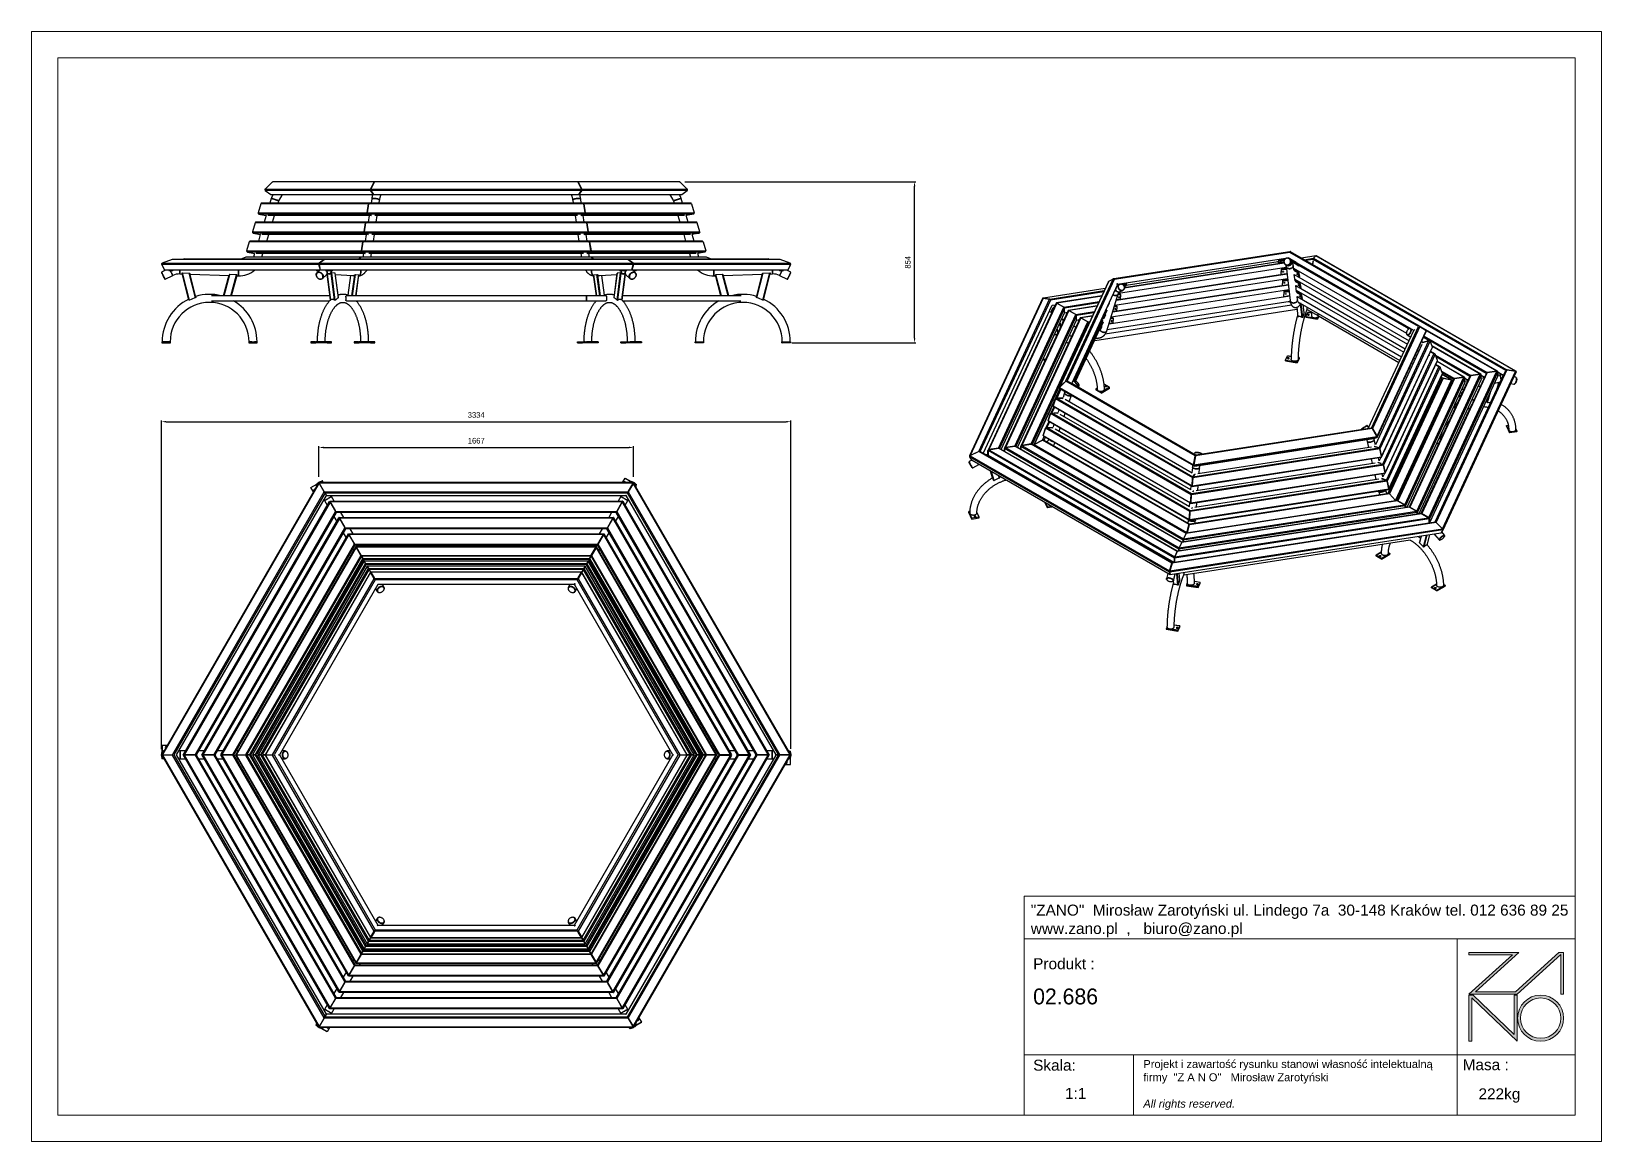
# Model space of a CAD drawing. Header units: millimetres. Extents: x -2153 to 6163, y -6718 to -838.
import ezdxf

# ---------------------------------------------------------------- set-up
doc = ezdxf.new("R2010")
doc.units = ezdxf.units.MM
doc.header["$PDSIZE"] = -1
doc.layers.add('tabelka', color=155, linetype='Continuous')
doc.layers.add('WYMIAR', color=96, linetype='Continuous')
doc.dimstyles.new('1-1', dxfattribs={"dimtxt": 30, "dimasz": 25, "dimexe": 6.25, "dimexo": 30, "dimgap": 20.625, "dimtad": 1, "dimdec": 1, "dimtxsty": 'Standard', "dimcen": 0, "dimclrd": 2, "dimclre": 2, "dimclrt": 2, "dimadec": 0, "dimazin": 0, "dimtfac": 1, "dimtdec": 1, "dimtmove": 0, "dimatfit": 3, "dimfxl": 0, "dimarcsym": 0})

msp = doc.modelspace()

# ---------------------------------------------------------------- blocks, each defined once
blk = doc.blocks.new('zano')
at = {"layer": 'Defpoints', "lineweight": 5}
for points in [[(6270.2, 3716.2), (6270.2, 3707.4), (6434.8, 3707.4), (6270.2, 3558.4), (6452.4, 3558.4), (6617.9, 3708.2), (6617.9, 3558.4), (6628.6, 3558.4), (6628.6, 3716.2), (6610.7, 3716.2), (6446.1, 3567.2), (6295.4, 3567.2), (6459.9, 3716.2), (6270.2, 3716.2), (6270.2, 3707.4)], [(6270.2, 3554.4), (6286.2, 3554.4), (6441.7, 3405.6), (6441.7, 3554.4), (6452.4, 3554.4), (6452.4, 3380.5), (6281, 3544.6), (6281, 3380.5), (6270.2, 3380.5)]]:
    blk.add_hatch(color=251, dxfattribs=at).paths.add_polyline_path(points)
h = blk.add_hatch(color=251, dxfattribs=at)
h.paths.add_polyline_path([(6454.7, 3467.4, 1), (6628.6, 3467.4, 1)])
h.paths.add_polyline_path([(6617.9, 3467.4, -1), (6465.4, 3467.4, -1)], flags=16)
at = {"layer": 'Defpoints', "color": 251, "lineweight": 5}
blk.add_lwpolyline([(6434.8, 3707.4), (6270.2, 3558.4), (6452.4, 3558.4), (6617.9, 3708.2), (6617.9, 3558.4), (6628.6, 3558.4), (6628.6, 3716.2), (6610.7, 3716.2), (6446.1, 3567.2), (6295.4, 3567.2), (6459.9, 3716.2), (6270.2, 3716.2), (6270.2, 3707.4), (6432.1, 3707.4)], dxfattribs=at)
for points in [[(6270.2, 3716.2), (6270.2, 3707.4), (6434.8, 3707.4), (6270.2, 3558.4), (6452.4, 3558.4), (6617.9, 3708.2), (6617.9, 3558.4), (6628.6, 3558.4), (6628.6, 3716.2), (6610.7, 3716.2), (6446.1, 3567.2), (6295.4, 3567.2), (6459.9, 3716.2), (6270.2, 3716.2), (6270.2, 3707.4)], [(6270.2, 3554.4), (6286.2, 3554.4), (6441.7, 3405.6), (6441.7, 3554.4), (6452.4, 3554.4), (6452.4, 3380.5), (6281, 3544.6), (6281, 3380.5), (6270.2, 3380.5)]]:
    blk.add_lwpolyline(points, close=True, dxfattribs=at)
for radius in [87, 76.3]:
    blk.add_circle((6541.7, 3467.4), radius, dxfattribs=at)
blk = doc.blocks.new('TABELA')
at = {"layer": 'tabelka', "lineweight": 5}
for p, q in [((4587.4, 3929.4), (6672.4, 3929.4)), ((4587.4, 3767.6), (4587.4, 3929.4)), ((4587.4, 3929.4), (6672.4, 3929.4)), ((6226.5, 3767.6), (6226.5, 3329)), ((4587.4, 3329), (6672.4, 3329)), ((5001.6, 3329), (5001.6, 3100.4)), ((6226.5, 3329), (6226.5, 3100.4))]:
    blk.add_line(p, q, dxfattribs=at)
blk.add_lwpolyline([(4587.4, 3767.6), (6672.4, 3767.6), (6672.4, 3100.4), (4587.4, 3100.4)], close=True, dxfattribs=at)
blk.add_blockref('zano', (0, 0))
at = {"layer": 'tabelka', "lineweight": 5, "attachment_point": 1}
for s, insert, char_height, width in [('{\\fArial|b0|i0|c238|p34;"ZANO"  Mirosław Zarotyński ul. Lindego 7a  30-148 Kraków tel. 012 636 89 25\\Pwww.zano.pl  ,   biuro@zano.pl}', (4613, 3896.9), 41.595, 2040.38), ('{\\fArial|b0|i0|c238|p34;Produkt : }', (4622, 3694.1), 41.595, 265.273), ('{\\fCentury Gothic|b0|i0|c238|p34;02.686}', (4622, 3579.5), 60, 713.135), ('{\\fArial|b0|i0|c238|p34;Skala: }', (4622, 3310.3), 41.595, 191.675), ('{\\fArial|b0|i0|c238|p34;Masa :}', (6246.7, 3312.2), 41.595, 200.457), ('{\\fArial|b0|i0|c238|p34;1:1}', (4742.5, 3203.5), 41.595, 42.482), ('{\\fArial|b0|i0|c238|p34;222kg}', (6306.7, 3201.8), 41.595, 42.482)]:
    blk.add_mtext(s, dxfattribs=dict(at, insert=insert, char_height=char_height, width=width))
at = {"layer": 'tabelka', "color": 1, "lineweight": 5, "insert": (5038.9, 3308.9), "char_height": 30, "width": 1186.12, "attachment_point": 1}
blk.add_mtext('{\\fArial|b0|i0|c0|p34;Projekt i zawartość rysunku stanowi własność intelektualną firmy \\fArial|b0|i0|c238|p34; "Z A N O"   Mirosław Zarotyński\\fArial|b0|i1|c238|p34;\\P\\PAll rights reserved.}', dxfattribs=at)
blk = doc.blocks.new('front')
for p, q in [((-8089.4, 411.8), (-8128.1, 374.6)), ((-8127.6, 367.6), (-8098.8, 345.5)), ((-8127.1, 374.6), (-7570.1, 374.6)), ((-7569.8, 367.6), (-8126.8, 367.6)), ((-8098.8, 345.5), (-8104.4, 349.8)), ((-8098.8, 345.5), (-7554.7, 345.5)), ((-7550.8, 411.8), (-8088.4, 411.8)), ((-7548.6, 413.4), (-8085.1, 413.4)), ((-7547.1, 413.4), (-8085.1, 413.4)), ((-7570.1, 374.6), (-7550.8, 411.8)), ((-7570.1, 374.6), (-7568.5, 374.6)), ((-7554.6, 345.5), (-7569.8, 367.6)), ((-7568.8, 367.6), (-7569.8, 367.6)), ((-7568.4, 367.6), (-7568.8, 367.6)), ((-7549.2, 411.8), (-7568.5, 374.6)), ((-7568.4, 367.6), (-7554.7, 345.5)), ((-7568, 374.6), (-6452.9, 374.6)), ((-6453, 367.6), (-7567.9, 367.6)), ((-7554.7, 345.5), (-7554.7, 345.6)), ((-7554.6, 345.5), (-6466.5, 345.5)), ((-7549.7, 411.8), (-7550.8, 411.8)), ((-7549.2, 411.8), (-7549.7, 411.8)), ((-6472.3, 411.8), (-7548.7, 411.8)), ((-6472.5, 413.4), (-7548.6, 413.4)), ((-5935.9, 413.4), (-6473.9, 413.4)), ((-5935.9, 413.4), (-6472.5, 413.4)), ((-6452.5, 374.6), (-6471.8, 411.8)), ((-6471.3, 411.8), (-6471.8, 411.8)), ((-6470.3, 411.8), (-6471.3, 411.8)), ((-6470.3, 411.8), (-6451, 374.6)), ((-5932.7, 411.8), (-6470.3, 411.8)), ((-6451.4, 367.6), (-6466.5, 345.5)), ((-6466.4, 345.7), (-6466.2, 345.5)), ((-6466.2, 345.5), (-6452.6, 367.6)), ((-6466.2, 345.5), (-5922.2, 345.5)), ((-6452.2, 367.6), (-6452.6, 367.6)), ((-6452.5, 374.6), (-6452, 374.6)), ((-6451.4, 367.6), (-6452.2, 367.6)), ((-6452, 374.6), (-6451, 374.6)), ((-5894.3, 367.6), (-6451.4, 367.6)), ((-6451, 374.6), (-5894, 374.6)), ((-5892.9, 374.6), (-5931.6, 411.8)), ((-5922.2, 345.5), (-5893.4, 367.6)), ((-5919.7, 347.4), (-5922.2, 345.5)), ((-8151, 296.3), (-8165.3, 247.8)), ((-7580.9, 296.3), (-8151, 296.3)), ((-8103.1, 300), (-8145.4, 300)), ((-7578.1, 300), (-8145.4, 300)), ((-8095.5, 325), (-8103.1, 300)), ((-8058.7, 300), (-8054.9, 312.6)), ((-7578.1, 300), (-8058.7, 300)), ((-7580.9, 296.3), (-7588, 247.8)), ((-7587.6, 247.8), (-7580.5, 296.3)), ((-6440.3, 296.3), (-7580.5, 296.3)), ((-6443, 300), (-7577.7, 300)), ((-7563.8, 322), (-7567.2, 300)), ((-7524.3, 300), (-7521.9, 315.6)), ((-6499.1, 315.6), (-6496.8, 300)), ((-6453.9, 300), (-6457.2, 322)), ((-5875.8, 300), (-6443.1, 300)), ((-6433.2, 247.8), (-6440.3, 296.3)), ((-6440.2, 296.3), (-6440.3, 296.3)), ((-6440.3, 296.3), (-6440.3, 296.3)), ((-6440.2, 296.3), (-6433.1, 247.8)), ((-5870.2, 296.3), (-6440.2, 296.3)), ((-5966.1, 312.6), (-5962.3, 300)), ((-5918, 300), (-5925.5, 325)), ((-5870.2, 296.3), (-5855.9, 247.8)), ((-8181.6, 195.8), (-8195.9, 147.4)), ((-7596.1, 195.8), (-8181.4, 195.8)), ((-8133.6, 199.6), (-8176, 199.6)), ((-7593.2, 199.6), (-8176, 199.6)), ((-8165.3, 247.8), (-7588, 247.8)), ((-8161.1, 241.8), (-8124.1, 233.6)), ((-7586, 241.8), (-8161.1, 241.8)), ((-8123.3, 233.6), (-8133.6, 199.6)), ((-8123.2, 233.6), (-8124.1, 233.6)), ((-7577.1, 233.6), (-8114.4, 233.6)), ((-8089.3, 199.6), (-8078.9, 233.6)), ((-7593.3, 199.6), (-8089.3, 199.6)), ((-7603.3, 147.4), (-7596.1, 195.8)), ((-7596, 195.8), (-7603.1, 147.4)), ((-7596, 195.8), (-7596.1, 195.8)), ((-7596, 195.8), (-7596, 195.8)), ((-6425.2, 195.8), (-7595.9, 195.8)), ((-6427.7, 199.6), (-7593.3, 199.6)), ((-7587.6, 247.8), (-6433.2, 247.8)), ((-7586, 241.8), (-7567.6, 233.6)), ((-7566.9, 233.6), (-7585.5, 241.8)), ((-6435.2, 241.8), (-7585.5, 241.8)), ((-7577.3, 233.6), (-7582.4, 199.6)), ((-7567.6, 233.6), (-7568.4, 233.6)), ((-7567.6, 233.6), (-7567.5, 233.9)), ((-7565.3, 233.6), (-7566.9, 233.6)), ((-6473.2, 233.6), (-7547.8, 233.6)), ((-7539.5, 199.6), (-7534.4, 233.6)), ((-6486.7, 233.6), (-6481.5, 199.6)), ((-6453.8, 233.6), (-6455.7, 233.6)), ((-6435.2, 241.8), (-6453.8, 233.6)), ((-6453.6, 233.6), (-6435.2, 241.8)), ((-6453.6, 233.7), (-6453.6, 233.6)), ((-6452.7, 233.6), (-6453.6, 233.6)), ((-5906.6, 233.6), (-6443.9, 233.6)), ((-6438.6, 199.6), (-6443.8, 233.6)), ((-6435.2, 241.8), (-6435.2, 241.8)), ((-5860.1, 241.8), (-6435.2, 241.8)), ((-6435.2, 241.8), (-6435.2, 241.8)), ((-6433.2, 247.8), (-6433.1, 247.8)), ((-6433.1, 247.8), (-5855.9, 247.8)), ((-5845.1, 199.6), (-6427.9, 199.6)), ((-5931.7, 199.6), (-6427.7, 199.6)), ((-6417.9, 147.4), (-6425.1, 195.8)), ((-6424.8, 195.8), (-6425.1, 195.8)), ((-6424.8, 195.8), (-6417.7, 147.4)), ((-5839.6, 195.8), (-6424.8, 195.8)), ((-5942.1, 233.6), (-5931.7, 199.6)), ((-5887.4, 199.6), (-5897.8, 233.6)), ((-5897.1, 233.6), (-5897.8, 233.6)), ((-5860.1, 241.8), (-5897.1, 233.6)), ((-5845.1, 199.6), (-5887.4, 199.6)), ((-5825.2, 147.4), (-5839.5, 195.8)), ((-8212.2, 95.4), (-8226.5, 46.9)), ((-7611.5, 95.4), (-8212, 95.4)), ((-8164.1, 99.1), (-8206.5, 99.1)), ((-7608.7, 99.1), (-8206.5, 99.1)), ((-8195.7, 147.4), (-7603.3, 147.4)), ((-8191.7, 141.3), (-8154.7, 133.1)), ((-7601.2, 141.3), (-8191.6, 141.3)), ((-8153.8, 133.1), (-8164.1, 99.1)), ((-8153.7, 133.1), (-8154.7, 133.1)), ((-7592.4, 133.1), (-8145, 133.1)), ((-8119.8, 99.1), (-8109.5, 133.1)), ((-7608.7, 99.1), (-8119.8, 99.1)), ((-7611.5, 95.4), (-7618.7, 46.9)), ((-7618, 46.9), (-7610.8, 95.4)), ((-6409.9, 95.4), (-7610.8, 95.4)), ((-6412.4, 99.1), (-7608, 99.1)), ((-7603.3, 147.4), (-7603.2, 147.4)), ((-7603.2, 147.4), (-7603.1, 147.4)), ((-7603.1, 147.4), (-6418, 147.4)), ((-7582.5, 133.1), (-7601.2, 141.3)), ((-7601.1, 141.3), (-7601.2, 141.3)), ((-7601.1, 141.3), (-7582.7, 133.1)), ((-7601.1, 141.3), (-7601.1, 141.3)), ((-6420.1, 141.3), (-7601, 141.3)), ((-7592.5, 133.1), (-7597.7, 99.1)), ((-7582.7, 133.1), (-7583.6, 133.1)), ((-7582.7, 133.1), (-7582.7, 133.2)), ((-7580.6, 133.1), (-7582.5, 133.1)), ((-6458, 133.1), (-7563.1, 133.1)), ((-7554.8, 99.1), (-7549.6, 133.1)), ((-6471.4, 133.1), (-6466.2, 99.1)), ((-6438.5, 133.1), (-6440.4, 133.1)), ((-6419.8, 141.3), (-6438.5, 133.1)), ((-6438.4, 133.1), (-6420, 141.3)), ((-6438.4, 133.1), (-6438.4, 133.1)), ((-6437.4, 133.1), (-6438.4, 133.1)), ((-5876.1, 133.1), (-6428.6, 133.1)), ((-6423.3, 99.1), (-6428.5, 133.1)), ((-6419.9, 141.3), (-6420, 141.3)), ((-6419.8, 141.3), (-6419.9, 141.3)), ((-5829.4, 141.3), (-6419.8, 141.3)), ((-6417.9, 147.4), (-6417.9, 147.4)), ((-6417.9, 147.4), (-6417.7, 147.4)), ((-6417.7, 147.4), (-5825.3, 147.4)), ((-5814.8, 99.1), (-6412.6, 99.1)), ((-6402.7, 46.9), (-6409.8, 95.4)), ((-6409.7, 95.4), (-6409.8, 95.4)), ((-6409.6, 95.4), (-6409.7, 95.4)), ((-6409.6, 95.4), (-6402.4, 46.9)), ((-5809.2, 95.4), (-6409.6, 95.4)), ((-5911.5, 133.1), (-5901.2, 99.1)), ((-5866.3, 133.1), (-5867.3, 133.1)), ((-5856.9, 99.1), (-5867.2, 133.1)), ((-5829.3, 141.3), (-5866.3, 133.1)), ((-5843.1, 138.3), (-5829.3, 141.3)), ((-5809.2, 95.4), (-5794.9, 46.9)), ((-8620.2, 1.6), (-8673.3, -18.1)), ((-7815.5, 1.6), (-8619.1, 1.6)), ((-8562, 2), (-8617.9, 2)), ((-7813.8, 2), (-8617.9, 2)), ((-8557.4, 4.1), (-7784.3, 4.1)), ((-8231, 13.1), (-8251.5, 4.1)), ((-7620.8, 13.1), (-8229.7, 13.1)), ((-8190.1, 13.7), (-8228.3, 13.7)), ((-7619, 13.7), (-8228.3, 13.7)), ((-8226.3, 46.9), (-7618.7, 46.9)), ((-8222.3, 40.8), (-8185.3, 32.7)), ((-7616.6, 40.8), (-8222.1, 40.8)), ((-8184.3, 32.7), (-8190.1, 13.7)), ((-8184.3, 32.7), (-8185.3, 32.7)), ((-7607.7, 32.7), (-8175.5, 32.7)), ((-8145.8, 13.7), (-8140, 32.7)), ((-7619.1, 13.7), (-8145.8, 13.7)), ((-7842, -18.1), (-7815.5, 1.6)), ((-7814.9, 1.6), (-7841.4, -18.1)), ((-7814.9, 1.6), (-7815.5, 1.6)), ((-6207, 1.6), (-7814.7, 1.6)), ((-6206, 2), (-7814.3, 2)), ((-7783.3, 4.1), (-7784.3, 4.1)), ((-7783.3, 4.1), (-6237.1, 4.1)), ((-7631.1, 4.1), (-7620.8, 13.1)), ((-7620.3, 13.1), (-7630.5, 4.1)), ((-7620.4, 13.1), (-7620.8, 13.1)), ((-7620.3, 13.1), (-7620.4, 13.1)), ((-6401.8, 13.1), (-7620.1, 13.1)), ((-6400.7, 13.7), (-7619.5, 13.7)), ((-7619, 13.7), (-7619.1, 13.7)), ((-7618, 46.9), (-6402.8, 46.9)), ((-7616.6, 40.8), (-7598.2, 32.7)), ((-7597.2, 32.7), (-7615.9, 40.8)), ((-6404.8, 40.8), (-7615.9, 40.8)), ((-7607.8, 32.7), (-7610.7, 13.7)), ((-7598.2, 32.7), (-7598.9, 32.7)), ((-7598.2, 32.7), (-7598.2, 33.1)), ((-7595.9, 32.7), (-7597.2, 32.7)), ((-6442.7, 32.7), (-7578.3, 32.7)), ((-7567.8, 13.7), (-7564.9, 32.7)), ((-6456.1, 32.7), (-6453.2, 13.7)), ((-6423.2, 32.7), (-6425.2, 32.7)), ((-6404.5, 40.8), (-6423.2, 32.7)), ((-6423.1, 32.7), (-6404.8, 40.8)), ((-6423.1, 32.7), (-6423.1, 32.7)), ((-6422.1, 32.7), (-6423.1, 32.7)), ((-5845.5, 32.7), (-6413.3, 32.7)), ((-6410.4, 13.7), (-6413.2, 32.7)), ((-6404.7, 40.8), (-6404.8, 40.8)), ((-6404.5, 40.8), (-6404.7, 40.8)), ((-5799.1, 40.8), (-6404.5, 40.8)), ((-6402.7, 46.9), (-6402.6, 46.9)), ((-6402.6, 46.9), (-6402.4, 46.9)), ((-5793.1, 13.7), (-6402.5, 13.7)), ((-5875.2, 13.7), (-6402.5, 13.7)), ((-6402.4, 46.9), (-5794.9, 46.9)), ((-6390.9, 4.1), (-6401.2, 13.1)), ((-6400.6, 13.1), (-6401.2, 13.1)), ((-6399.4, 13.1), (-6400.6, 13.1)), ((-6399.4, 13.1), (-6389.1, 4.1)), ((-5790.9, 13.1), (-6399.4, 13.1)), ((-6237.1, 4.1), (-5464, 4.1)), ((-6237.1, 4.1), (-6237.1, 4.1)), ((-5403.5, 2), (-6207.6, 2)), ((-6180, -18.1), (-6206.5, 1.6)), ((-6205.9, 1.6), (-6206.5, 1.6)), ((-6204.8, 1.6), (-6205.9, 1.6)), ((-6204.8, 1.6), (-6178.3, -18.1)), ((-5401.6, 1.6), (-6204.8, 1.6)), ((-5881, 32.7), (-5875.2, 13.7)), ((-5836.1, 32.7), (-5836.8, 32.7)), ((-5830.9, 13.7), (-5836.7, 32.7)), ((-5799.1, 40.8), (-5836.1, 32.7)), ((-5793.1, 13.7), (-5830.9, 13.7)), ((-5769.9, 4.1), (-5790.5, 13.1)), ((-5403.5, 2), (-5459.3, 2)), ((-5348.1, -18.1), (-5401.2, 1.6)), ((-8675.8, -66.9), (-8677.6, -67.8)), ((-8655.4, -55), (-8676.5, -65.4)), ((-8676.2, -24.7), (-8660.7, -55)), ((-7843.4, -24.7), (-8675.3, -24.7)), ((-8672.2, -18.1), (-7842, -18.1)), ((-8660.7, -55), (-8661.4, -53.7)), ((-7836, -55), (-8660.7, -55)), ((-8637.7, -56.1), (-8618.2, -56.1)), ((-8636.9, -56.4), (-8617.8, -56.4)), ((-8618.7, -55), (-8618.2, -56.1)), ((-8617.7, -56.4), (-8614.9, -55)), ((-8579.9, -75.4), (-8567, -75.8)), ((-8532, -212.5), (-8568, -72.1)), ((-8528.6, -213.6), (-8565.5, -69.7)), ((-8565.5, -69.7), (-8530.1, -70.8)), ((-8496.7, -201), (-8530.1, -70.8)), ((-8494.5, -197.7), (-8526.3, -73.5)), ((-8525.4, -77.2), (-8319.3, -84.1)), ((-8348.4, -191), (-8318.3, -80.4)), ((-8345.3, -191), (-8314.6, -78)), ((-8279.6, -79.2), (-8314.6, -78)), ((-8310.1, -191), (-8279.6, -79.2)), ((-8307, -191), (-8277.2, -81.8)), ((-7858.9, -55), (-7858.4, -56.1)), ((-7840.3, -56.1), (-7858.4, -56.1)), ((-7858, -56.4), (-7840.6, -56.4)), ((-7839.2, -55), (-7853.7, -69.4)), ((-7852.6, -70.5), (-7853.5, -71.4)), ((-7834.9, -55), (-7843.4, -24.7)), ((-7843, -24.7), (-7843.4, -24.7)), ((-7843, -24.7), (-7836, -55)), ((-6178.8, -24.7), (-7842.9, -24.7)), ((-7842, -18.1), (-7841.6, -18.1)), ((-7841.6, -18.1), (-7841.4, -18.1)), ((-7841.2, -18.1), (-6180.5, -18.1)), ((-7836, -55), (-7835.1, -54.3)), ((-6185.4, -55), (-7834.9, -55)), ((-7823.9, -99.5), (-7803.8, -79.6)), ((-7770.3, -56.1), (-7809.2, -56.1)), ((-7808.4, -56.4), (-7770.3, -56.4)), ((-7800.5, -76.9), (-7782.9, -213.9)), ((-7781.6, -212.5), (-7799.1, -76.1)), ((-7796.3, -75.4), (-7789.8, -75.8)), ((-7795.2, -75.4), (-7796.3, -75.4)), ((-7760.8, -212.5), (-7778.9, -72.1)), ((-7757.3, -70.8), (-7775, -69.7)), ((-7756.6, -213.6), (-7775, -69.7)), ((-7770.3, -55), (-7770.3, -56.1)), ((-7770.3, -56.1), (-7770.3, -56.4)), ((-7740.6, -201), (-7757.3, -70.8)), ((-7740.3, -200.1), (-7756.8, -71.3)), ((-7756, -78.1), (-7666, -84.1)), ((-7669.1, -191), (-7654, -80.4)), ((-7664.9, -191), (-7649.5, -78)), ((-7649.5, -78), (-7632.1, -79.2)), ((-7647.3, -191), (-7632.1, -79.2)), ((-7646.9, -191), (-7631.7, -79.7)), ((-6389.3, -79.7), (-6374.2, -191)), ((-6388.9, -79.2), (-6371.5, -78)), ((-6373.7, -191), (-6388.9, -79.2)), ((-6356.1, -191), (-6371.5, -78)), ((-6352, -191), (-6367, -80.4)), ((-6355.1, -84.1), (-6265.1, -78.1)), ((-6264.2, -71.3), (-6280.7, -200.1)), ((-6280.4, -201), (-6263.7, -70.8)), ((-6264.5, -213.6), (-6246, -69.7)), ((-6246, -69.7), (-6263.7, -70.8)), ((-6260.2, -212.5), (-6242.2, -72.1)), ((-6250.7, -55), (-6250.7, -56.1)), ((-6250.7, -56.1), (-6250.7, -56.4)), ((-6211.9, -56.1), (-6250.7, -56.1)), ((-6250.7, -56.4), (-6212.6, -56.4)), ((-6239.4, -212.5), (-6221.9, -76.1)), ((-6238.1, -213.9), (-6220.5, -76.9)), ((-6231.2, -75.8), (-6224.8, -75.4)), ((-6217.2, -79.6), (-6197.2, -99.5)), ((-6176.9, -24.7), (-6185.4, -55)), ((-6185.4, -55), (-6178.4, -24.7)), ((-6185.4, -55), (-6185.4, -55)), ((-5360.7, -55), (-6185.4, -55)), ((-6167.3, -69.4), (-6181.8, -55)), ((-6162.6, -56.1), (-6180.7, -56.1)), ((-6180.4, -56.4), (-6163, -56.4)), ((-6180, -18.1), (-6179.4, -18.1)), ((-6179.4, -18.1), (-6178.3, -18.1)), ((-6177.9, -24.7), (-6178.4, -24.7)), ((-6178.3, -18.1), (-5348.5, -18.1)), ((-6176.9, -24.7), (-6177.9, -24.7)), ((-5345.4, -24.7), (-6176.9, -24.7)), ((-6167.6, -71.4), (-6168.4, -70.5)), ((-6162.2, -55), (-6162.6, -56.1)), ((-5714.1, -191), (-5743.8, -81.8)), ((-5706.5, -78), (-5741.4, -79.2)), ((-5711, -191), (-5741.4, -79.2)), ((-5675.7, -191), (-5706.5, -78)), ((-5672.6, -191), (-5702.7, -80.4)), ((-5701.7, -84.1), (-5495.7, -77.2)), ((-5526.6, -197.7), (-5494.7, -73.5)), ((-5524.3, -201), (-5490.9, -70.8)), ((-5492.5, -213.6), (-5455.5, -69.7)), ((-5490.9, -70.8), (-5455.5, -69.7)), ((-5489.1, -212.5), (-5453, -72.1)), ((-5454, -75.8), (-5441.1, -75.4)), ((-5403.4, -56.4), (-5406.1, -55)), ((-5403.2, -56.4), (-5384.1, -56.4)), ((-5402.4, -55), (-5402.8, -56.1)), ((-5402.8, -56.1), (-5383.4, -56.1)), ((-5344.6, -65.4), (-5365.7, -55)), ((-5345.2, -24.7), (-5360.7, -55)), ((-5348.9, -32), (-5345.2, -24.7)), ((-5343.5, -67.8), (-5345.3, -66.9)), ((-8660.2, -102.9), (-8658.4, -102)), ((-8657.7, -103.4), (-8617.5, -83.5)), ((-8278.2, -85.5), (-8269.9, -85.7)), ((-7825.9, -99.3), (-7825, -98.4)), ((-7676.7, -83.3), (-7690.8, -187.5)), ((-7689.4, -188), (-7675.2, -83.4)), ((-6331.6, -188), (-6345.8, -83.4)), ((-6330.2, -187.5), (-6344.3, -83.3)), ((-6196, -98.4), (-6195.1, -99.3)), ((-5751.1, -85.7), (-5742.8, -85.5)), ((-5403.5, -83.5), (-5363.4, -103.4)), ((-5362.7, -102), (-5360.9, -102.9)), ((-7785.9, -191), (-8413.1, -191)), ((-8413, -217.9), (-7786.9, -217.9)), ((-7782.2, -213), (-7782.4, -213.2)), ((-7782.2, -213), (-7781.6, -212.5)), ((-6426.5, -191), (-7697.7, -191)), ((-7697.4, -217.9), (-6426.5, -217.9)), ((-6323.3, -191), (-6426.5, -191)), ((-6426.5, -204.4), (-6426.5, -191)), ((-6426.5, -191), (-6426.5, -217.9)), ((-6426.5, -217.9), (-6426.5, -204.4)), ((-6426.5, -217.9), (-6323.7, -217.9)), ((-6239.4, -212.5), (-6238.8, -213)), ((-5607.9, -191), (-6235.2, -191)), ((-6234.1, -217.9), (-5608.1, -217.9)), ((-8675, -434.9), (-8675, -439.9)), ((-8659.5, -434.4), (-8674.5, -434.4)), ((-8674.5, -440.4), (-8630.5, -440.4)), ((-8645.5, -434.4), (-8659.5, -434.4)), ((-8630.5, -434.4), (-8645.5, -434.4)), ((-8630, -439.9), (-8630, -434.9)), ((-8215, -434.9), (-8215, -439.9)), ((-8199.5, -434.4), (-8214.5, -434.4)), ((-8214.5, -440.4), (-8170.5, -440.4)), ((-8199.5, -434.4), (-8185.5, -434.4)), ((-8170.5, -434.4), (-8185.5, -434.4)), ((-8170, -439.9), (-8170, -434.9)), ((-7886.1, -434.9), (-7886.1, -439.9)), ((-7863.8, -434.4), (-7885.8, -434.4)), ((-7885.8, -440.4), (-7863.8, -440.4)), ((-7863.8, -434.4), (-7859.8, -434.4)), ((-7863.8, -440.4), (-7859.8, -440.4)), ((-7863.6, -439.9), (-7863.6, -434.9)), ((-7863.6, -434.9), (-7860.1, -434.9)), ((-7863.6, -439.9), (-7860.1, -439.9)), ((-7799.5, -434.9), (-7860.1, -434.9)), ((-7860.1, -434.9), (-7860.1, -439.9)), ((-7799.5, -439.9), (-7860.1, -439.9)), ((-7799.2, -434.4), (-7859.8, -434.4)), ((-7799.2, -440.4), (-7859.8, -440.4)), ((-7799.5, -434.9), (-7799.5, -439.9)), ((-7777.2, -434.4), (-7799.2, -434.4)), ((-7799.2, -440.4), (-7777.2, -440.4)), ((-7777, -439.9), (-7777, -434.9)), ((-7656.1, -434.9), (-7656.1, -439.9)), ((-7633.8, -434.4), (-7655.8, -434.4)), ((-7655.8, -440.4), (-7633.8, -440.4)), ((-7633.8, -434.4), (-7629.8, -434.4)), ((-7633.8, -440.4), (-7629.8, -440.4)), ((-7633.6, -439.9), (-7633.6, -434.9)), ((-7633.6, -434.9), (-7630.1, -434.9)), ((-7633.6, -439.9), (-7630.1, -439.9)), ((-7569.5, -434.9), (-7630.1, -434.9)), ((-7630.1, -434.9), (-7630.1, -439.9)), ((-7569.5, -439.9), (-7630.1, -439.9)), ((-7569.2, -434.4), (-7629.8, -434.4)), ((-7569.2, -440.4), (-7629.8, -440.4)), ((-7569.5, -434.9), (-7569.5, -439.9)), ((-7547.2, -434.4), (-7569.2, -434.4)), ((-7569.2, -440.4), (-7547.2, -440.4)), ((-7547, -439.9), (-7547, -434.9)), ((-6474.1, -439.9), (-6474.1, -434.9)), ((-6474.1, -434.9), (-6448.1, -434.9)), ((-6474.1, -439.9), (-6448.1, -439.9)), ((-6473.8, -434.4), (-6447.8, -434.4)), ((-6473.8, -440.4), (-6447.8, -440.4)), ((-6448.1, -439.9), (-6448.1, -434.9)), ((-6447.8, -434.4), (-6440.4, -434.4)), ((-6425.8, -440.4), (-6447.8, -440.4)), ((-6433.3, -434.4), (-6440.4, -434.4)), ((-6433.3, -434.4), (-6425.8, -434.4)), ((-6365.2, -434.4), (-6425.8, -434.4)), ((-6365.2, -440.4), (-6425.8, -440.4)), ((-6425.6, -434.9), (-6425.6, -439.9)), ((-6365, -434.9), (-6425.6, -434.9)), ((-6365, -439.9), (-6425.6, -439.9)), ((-6365, -434.9), (-6365, -439.9)), ((-6244.1, -439.9), (-6244.1, -434.9)), ((-6244.1, -434.9), (-6218.1, -434.9)), ((-6244.1, -439.9), (-6218.1, -439.9)), ((-6243.8, -434.4), (-6217.8, -434.4)), ((-6243.8, -440.4), (-6217.8, -440.4)), ((-6218.1, -439.9), (-6218.1, -434.9)), ((-6217.8, -434.4), (-6210.4, -434.4)), ((-6195.8, -440.4), (-6217.8, -440.4)), ((-6210.4, -434.4), (-6203.3, -434.4)), ((-6203.3, -434.4), (-6195.8, -434.4)), ((-6135.2, -434.4), (-6195.8, -434.4)), ((-6135.2, -440.4), (-6195.8, -440.4)), ((-6195.6, -434.9), (-6195.6, -439.9)), ((-6135, -434.9), (-6195.6, -434.9)), ((-6135, -439.9), (-6195.6, -439.9)), ((-6135, -434.9), (-6135, -439.9)), ((-5851, -439.9), (-5851, -434.9)), ((-5850.5, -434.4), (-5806.5, -434.4)), ((-5806.5, -440.4), (-5850.5, -440.4)), ((-5806, -434.9), (-5806, -439.9)), ((-5391, -439.9), (-5391, -434.9)), ((-5390.5, -434.4), (-5346.5, -434.4)), ((-5346.5, -440.4), (-5390.5, -440.4)), ((-5346, -434.9), (-5346, -439.9))]:
    blk.add_line(p, q)
at = {"flags": 128}
for points in [[(-8054.9, 312.6), (-8055.1, 312.7), (-8055.6, 312.8), (-8056.5, 313.1), (-8057.6, 313.5), (-8059.1, 313.9), (-8060.9, 314.4), (-8062.9, 315), (-8065.1, 315.7), (-8067.4, 316.4), (-8070, 317.2), (-8072.6, 318), (-8075.2, 318.8), (-8077.8, 319.6), (-8080.5, 320.4), (-8083, 321.2), (-8085.3, 321.9), (-8087.5, 322.6), (-8089.5, 323.2), (-8091.3, 323.7), (-8092.8, 324.1), (-8093.9, 324.5), (-8094.8, 324.8), (-8095.3, 324.9), (-8095.5, 325)], [(-8095.5, 325), (-8095.3, 324.9), (-8094.8, 324.8), (-8093.9, 324.5), (-8092.8, 324.1), (-8091.3, 323.7), (-8089.5, 323.2), (-8087.5, 322.6), (-8085.3, 321.9), (-8083, 321.2), (-8080.5, 320.4), (-8077.8, 319.6), (-8075.2, 318.8), (-8072.6, 318), (-8070, 317.2), (-8067.4, 316.4), (-8065.1, 315.7), (-8062.9, 315), (-8060.9, 314.4), (-8059.1, 313.9), (-8057.6, 313.5), (-8056.5, 313.1), (-8055.6, 312.8), (-8055.1, 312.7), (-8054.9, 312.6)], [(-7563.8, 322), (-7563.6, 322.6), (-7563, 323.2), (-7562.1, 323.7), (-7560.8, 324.1), (-7559.3, 324.5), (-7557.4, 324.8), (-7555.3, 324.9), (-7553, 325), (-7550.5, 324.9), (-7547.9, 324.8), (-7545.2, 324.5), (-7542.5, 324.1), (-7539.7, 323.7), (-7537, 323.2), (-7534.5, 322.6), (-7532, 321.9), (-7529.8, 321.2), (-7527.7, 320.4), (-7526, 319.6), (-7524.5, 318.8), (-7523.3, 318), (-7522.5, 317.2), (-7522, 316.4), (-7521.9, 315.7), (-7521.9, 315.6)], [(-7553, 325), (-7555.3, 324.9), (-7557.4, 324.8), (-7559.3, 324.5), (-7560.8, 324.1), (-7562.1, 323.7), (-7563, 323.2), (-7563.6, 322.6), (-7563.8, 322)], [(-7521.9, 315.6), (-7521.9, 315.7), (-7522, 316.4), (-7522.5, 317.2), (-7523.3, 318), (-7524.5, 318.8), (-7526, 319.6), (-7527.7, 320.4), (-7529.8, 321.2), (-7532, 321.9), (-7534.5, 322.6), (-7537, 323.2), (-7539.7, 323.7), (-7542.5, 324.1), (-7545.2, 324.5), (-7547.9, 324.8), (-7550.5, 324.9), (-7553, 325)], [(-6468, 325), (-6470.5, 324.9), (-6473.1, 324.8), (-6475.8, 324.5), (-6478.6, 324.1), (-6481.3, 323.7), (-6484, 323.2), (-6486.6, 322.6), (-6489, 321.9), (-6491.3, 321.2), (-6493.3, 320.4), (-6495.1, 319.6), (-6496.5, 318.8), (-6497.7, 318), (-6498.5, 317.2), (-6499, 316.4), (-6499.1, 315.7), (-6499.1, 315.6)], [(-6499.1, 315.6), (-6499.1, 315.7), (-6499, 316.4), (-6498.5, 317.2), (-6497.7, 318), (-6496.5, 318.8), (-6495.1, 319.6), (-6493.3, 320.4), (-6491.3, 321.2), (-6489, 321.9), (-6486.6, 322.6), (-6484, 323.2), (-6481.3, 323.7), (-6478.6, 324.1), (-6475.8, 324.5), (-6473.1, 324.8), (-6470.5, 324.9), (-6468, 325), (-6465.7, 324.9), (-6463.6, 324.8), (-6461.8, 324.5), (-6460.2, 324.1), (-6458.9, 323.7), (-6458, 323.2), (-6457.4, 322.6), (-6457.2, 322)], [(-6457.2, 322), (-6457.4, 322.6), (-6458, 323.2), (-6458.9, 323.7), (-6460.2, 324.1), (-6461.8, 324.5), (-6463.6, 324.8), (-6465.7, 324.9), (-6468, 325)], [(-5925.5, 325), (-5925.7, 324.9), (-5926.2, 324.8), (-5927.1, 324.5), (-5928.3, 324.1), (-5929.7, 323.7), (-5931.5, 323.2), (-5933.5, 322.6), (-5935.7, 321.9), (-5938.1, 321.2), (-5940.6, 320.4), (-5943.2, 319.6), (-5945.8, 318.8), (-5948.5, 318), (-5951.1, 317.2), (-5953.6, 316.4), (-5956, 315.7), (-5958.2, 315), (-5960.2, 314.4), (-5961.9, 313.9), (-5963.4, 313.5), (-5964.6, 313.1), (-5965.4, 312.8), (-5965.9, 312.7), (-5966.1, 312.6)], [(-5966.1, 312.6), (-5965.9, 312.7), (-5965.4, 312.8), (-5964.6, 313.1), (-5963.4, 313.5), (-5961.9, 313.9), (-5960.2, 314.4), (-5958.2, 315), (-5956, 315.7), (-5953.6, 316.4), (-5951.1, 317.2), (-5948.5, 318), (-5945.8, 318.8), (-5943.2, 319.6), (-5940.6, 320.4), (-5938.1, 321.2), (-5935.7, 321.9), (-5933.5, 322.6), (-5931.5, 323.2), (-5929.7, 323.7), (-5928.3, 324.1), (-5927.1, 324.5), (-5926.2, 324.8), (-5925.7, 324.9), (-5925.5, 325)], [(-8677.6, -67.8), (-8677.6, -67.8), (-8677.5, -68), (-8677.2, -68.5), (-8676.8, -69.3), (-8676.2, -70.5), (-8675.5, -71.9), (-8674.7, -73.6), (-8673.7, -75.4), (-8672.7, -77.5), (-8671.6, -79.7), (-8670.5, -82.1), (-8669.3, -84.4), (-8668.1, -86.8), (-8666.9, -89.2), (-8665.8, -91.5), (-8664.7, -93.7), (-8663.7, -95.7), (-8662.8, -97.5), (-8662, -99.1), (-8661.4, -100.5), (-8660.8, -101.6), (-8660.4, -102.3), (-8660.2, -102.8), (-8660.2, -102.9)], [(-8657.7, -103.4), (-8657.7, -103.3), (-8657.9, -102.9), (-8658.3, -102.2), (-8658.8, -101.2), (-8659.4, -99.8), (-8660.2, -98.3), (-8661.1, -96.4), (-8662.1, -94.4), (-8663.2, -92.2), (-8664.4, -89.9), (-8665.6, -87.5), (-8666.8, -85), (-8668, -82.5), (-8669.2, -80.1), (-8670.4, -77.7), (-8671.5, -75.4), (-8672.6, -73.3), (-8673.5, -71.4), (-8674.4, -69.7), (-8675.1, -68.3), (-8675.6, -67.1), (-8676.1, -66.2), (-8676.4, -65.7), (-8676.5, -65.4), (-8676.5, -65.4)], [(-8617.5, -83.5), (-8617.6, -83.4), (-8617.8, -82.9), (-8618.2, -82.1), (-8618.7, -81), (-8619.4, -79.6), (-8620.2, -78), (-8621.2, -76.1), (-8622.2, -74), (-8623.3, -71.8), (-8624.5, -69.5), (-8625.7, -67), (-8626.9, -64.5), (-8628.1, -62.1), (-8629.3, -59.6), (-8630.5, -57.3), (-8630.9, -56.4)], [(-8630.9, -56.4), (-8630.5, -57.3), (-8629.3, -59.6), (-8628.1, -62.1), (-8626.9, -64.5), (-8625.7, -67), (-8624.5, -69.5), (-8623.3, -71.8), (-8622.2, -74), (-8621.2, -76.1), (-8620.2, -78), (-8619.4, -79.6), (-8618.7, -81), (-8618.2, -82.1), (-8617.8, -82.9), (-8617.6, -83.4), (-8617.5, -83.5)], [(-8579.2, -55), (-8579.3, -57), (-8579.4, -59.7), (-8579.5, -62.3), (-8579.5, -64.8), (-8579.6, -67.1), (-8579.7, -69.2), (-8579.7, -71), (-8579.8, -72.6), (-8579.8, -73.8), (-8579.9, -74.7), (-8579.9, -75.2), (-8579.9, -75.4)], [(-8579.9, -75.4), (-8579.9, -75.2), (-8579.9, -74.7), (-8579.8, -73.8), (-8579.8, -72.6), (-8579.7, -71), (-8579.7, -69.2), (-8579.6, -67.1), (-8579.5, -64.8), (-8579.5, -62.3), (-8579.4, -59.7), (-8579.3, -57), (-8579.2, -55)], [(-8268.9, -55), (-8268.9, -56.4), (-8269, -59.1), (-8269.1, -61.8), (-8269.2, -64.5), (-8269.3, -67.3), (-8269.4, -70), (-8269.5, -72.7), (-8269.6, -75.1), (-8269.6, -77.4), (-8269.7, -79.5), (-8269.8, -81.4), (-8269.8, -82.9), (-8269.9, -84.1), (-8269.9, -85), (-8269.9, -85.6), (-8269.9, -85.7)], [(-8269.9, -85.7), (-8269.9, -85.6), (-8269.9, -85), (-8269.9, -84.1), (-8269.8, -82.9), (-8269.8, -81.4), (-8269.7, -79.5), (-8269.6, -77.4), (-8269.6, -75.1), (-8269.5, -72.7), (-8269.4, -70), (-8269.3, -67.3), (-8269.2, -64.5), (-8269.1, -61.8), (-8269, -59.1), (-8268.9, -56.4), (-8268.9, -55)], [(-7852.8, -93.3), (-7853.6, -92.2), (-7855, -89.9), (-7856.2, -87.5), (-7857, -85), (-7857.5, -82.5), (-7857.7, -80.1), (-7857.6, -77.7), (-7857.2, -75.4), (-7856.4, -73.3), (-7855.4, -71.4), (-7854, -69.7), (-7852.4, -68.3), (-7850.6, -67.1), (-7848.6, -66.2), (-7846.4, -65.7), (-7844, -65.4), (-7841.6, -65.5), (-7839.1, -66), (-7836.6, -66.7), (-7834.2, -67.7), (-7831.8, -69), (-7829.6, -70.6), (-7827.5, -72.4), (-7825.6, -74.5), (-7824, -76.7), (-7822.5, -79), (-7821.4, -81.4), (-7820.6, -83.9), (-7820, -86.4), (-7819.8, -88.8), (-7820, -91.2), (-7820.4, -93.5), (-7821.2, -95.6), (-7822.2, -97.5), (-7823.6, -99.2), (-7825.2, -100.6), (-7827, -101.8), (-7829, -102.6)], [(-7830.7, -102.2), (-7828.7, -101.3), (-7826.9, -100.2), (-7825.4, -98.8), (-7824.2, -97.1), (-7823.2, -95.2), (-7822.5, -93.1), (-7822.2, -90.9), (-7822.2, -88.6), (-7822.5, -86.2), (-7823.1, -83.8), (-7824.1, -81.5), (-7825.3, -79.2), (-7826.8, -77), (-7828.6, -75), (-7830.5, -73.1), (-7832.6, -71.5), (-7834.9, -70.2), (-7837.2, -69.1), (-7839.6, -68.3), (-7842, -67.9), (-7844.3, -67.8), (-7846.6, -68), (-7848.7, -68.5), (-7850.7, -69.3), (-7852.4, -70.5), (-7853.9, -71.9), (-7855.2, -73.6), (-7856.2, -75.4), (-7856.8, -77.5), (-7857.2, -79.7), (-7857.2, -82.1), (-7856.9, -84.4), (-7856.2, -86.8), (-7855.3, -89.2), (-7854.1, -91.5), (-7852.6, -93.7), (-7850.8, -95.7), (-7848.9, -97.5), (-7846.7, -99.1), (-7844.5, -100.5), (-7842.2, -101.6), (-7839.8, -102.3), (-7837.4, -102.8), (-7835, -102.9), (-7832.8, -102.7), (-7830.7, -102.2)], [(-7825, -98.4), (-7824.5, -97.9), (-7823.3, -96.2), (-7822.3, -94.3), (-7821.7, -92.2), (-7821.3, -90), (-7821.3, -87.7), (-7821.6, -85.3), (-7822.2, -82.9), (-7823.2, -80.6), (-7824.4, -78.3), (-7825.9, -76.1), (-7827.7, -74.1), (-7829.6, -72.2), (-7831.7, -70.6), (-7834, -69.3), (-7836.3, -68.2), (-7838.7, -67.4), (-7841.1, -67), (-7843.4, -66.9), (-7845.7, -67.1), (-7847.8, -67.6), (-7849.8, -68.5), (-7851.5, -69.6), (-7852.6, -70.5)], [(-7804.1, -56.4), (-7803.5, -57.3), (-7802.2, -59.6), (-7801.1, -62.1), (-7800.3, -64.5), (-7799.9, -67), (-7799.7, -69.5), (-7799.9, -71.8), (-7800.4, -74), (-7801.3, -76.1), (-7802.4, -78), (-7803.8, -79.6)], [(-7803.8, -79.6), (-7803.8, -79.6), (-7802.4, -78), (-7801.3, -76.1), (-7800.4, -74), (-7799.9, -71.8), (-7799.7, -69.5), (-7799.9, -67), (-7800.3, -64.5), (-7801.1, -62.1), (-7802.2, -59.6), (-7803.5, -57.3), (-7804.1, -56.4)], [(-7796.3, -75.4), (-7795.2, -75.4), (-7792.8, -75.2), (-7790.4, -74.7), (-7788.1, -73.8), (-7786, -72.6), (-7784, -71), (-7782.1, -69.2), (-7780.5, -67.1), (-7779.1, -64.8), (-7778, -62.3), (-7777.2, -59.7), (-7776.7, -57), (-7776.6, -56.4)], [(-7776.6, -56.4), (-7776.7, -57), (-7777.2, -59.7), (-7778, -62.3), (-7779.1, -64.8), (-7780.5, -67.1), (-7782.1, -69.2), (-7784, -71), (-7786, -72.6), (-7788.1, -73.8), (-7790.4, -74.7), (-7792.8, -75.2), (-7795.2, -75.4)], [(-7623.3, -55), (-7622.8, -56.4), (-7622, -59.1), (-7621.6, -61.8), (-7621.5, -64.5), (-7621.7, -67.3), (-7622.2, -70), (-7623, -72.7), (-7624.1, -75.1), (-7625.5, -77.4), (-7627.1, -79.5), (-7629, -81.4), (-7631, -82.9), (-7632.3, -83.7)], [(-7632.3, -83.7), (-7631, -82.9), (-7629, -81.4), (-7627.1, -79.5), (-7625.5, -77.4), (-7624.1, -75.1), (-7623, -72.7), (-7622.2, -70), (-7621.7, -67.3), (-7621.5, -64.5), (-7621.6, -61.8), (-7622, -59.1), (-7622.8, -56.4), (-7623.3, -55)], [(-6397.7, -55), (-6398.3, -56.4), (-6399, -59.1), (-6399.4, -61.8), (-6399.5, -64.5), (-6399.3, -67.3), (-6398.8, -70), (-6398, -72.7), (-6396.9, -75.1), (-6395.5, -77.4), (-6393.9, -79.5), (-6392.1, -81.4), (-6390, -82.9), (-6388.8, -83.7)], [(-6388.8, -83.7), (-6390, -82.9), (-6392.1, -81.4), (-6393.9, -79.5), (-6395.5, -77.4), (-6396.9, -75.1), (-6398, -72.7), (-6398.8, -70), (-6399.3, -67.3), (-6399.5, -64.5), (-6399.4, -61.8), (-6399, -59.1), (-6398.3, -56.4), (-6397.7, -55)], [(-6244.4, -56.4), (-6244.3, -57), (-6243.8, -59.7), (-6243, -62.3), (-6241.9, -64.8), (-6240.5, -67.1), (-6238.9, -69.2), (-6237.1, -71), (-6235.1, -72.6), (-6232.9, -73.8), (-6230.6, -74.7), (-6228.2, -75.2), (-6225.8, -75.4), (-6224.8, -75.4)], [(-6224.8, -75.4), (-6225.8, -75.4), (-6228.2, -75.2), (-6230.6, -74.7), (-6232.9, -73.8), (-6235.1, -72.6), (-6237.1, -71), (-6238.9, -69.2), (-6240.5, -67.1), (-6241.9, -64.8), (-6243, -62.3), (-6243.8, -59.7), (-6244.3, -57), (-6244.4, -56.4)], [(-6216.9, -56.4), (-6217.5, -57.3), (-6218.8, -59.6), (-6219.9, -62.1), (-6220.7, -64.5), (-6221.1, -67), (-6221.3, -69.5), (-6221.1, -71.8), (-6220.6, -74), (-6219.8, -76.1), (-6218.6, -78), (-6217.2, -79.6)], [(-6217.2, -79.6), (-6218.6, -78), (-6219.8, -76.1), (-6220.6, -74), (-6221.1, -71.8), (-6221.3, -69.5), (-6221.1, -67), (-6220.7, -64.5), (-6219.9, -62.1), (-6218.8, -59.6), (-6217.5, -57.3), (-6216.9, -56.4)], [(-6181.5, -102.6), (-6184, -103.2), (-6186.4, -103.4), (-6188.8, -103.3), (-6191.1, -102.9), (-6193.2, -102.2), (-6195.1, -101.2), (-6196.8, -99.8), (-6198.3, -98.3), (-6199.4, -96.4), (-6200.3, -94.4), (-6200.9, -92.2), (-6201.2, -89.9), (-6201.1, -87.5), (-6200.7, -85), (-6200, -82.5), (-6199, -80.1), (-6197.7, -77.7), (-6196.2, -75.4), (-6194.4, -73.3), (-6192.4, -71.4), (-6190.2, -69.7), (-6187.9, -68.3), (-6185.5, -67.1), (-6183, -66.2), (-6180.5, -65.7), (-6178.1, -65.4), (-6175.7, -65.5), (-6173.4, -66), (-6171.3, -66.7), (-6169.4, -67.7), (-6167.7, -69), (-6166.2, -70.6), (-6165, -72.4), (-6164.1, -74.5), (-6163.6, -76.7), (-6163.3, -79), (-6163.4, -81.4), (-6163.8, -83.9), (-6164.5, -86.4), (-6165.5, -88.8), (-6166.8, -91.2), (-6168.2, -93.3)], [(-6168.4, -70.5), (-6169.9, -69.3), (-6171.7, -68.2), (-6173.7, -67.4), (-6175.9, -67), (-6178.2, -66.9), (-6180.5, -67.1), (-6182.9, -67.6), (-6185.3, -68.5), (-6187.6, -69.6), (-6189.9, -71), (-6191.9, -72.7), (-6193.8, -74.6), (-6195.5, -76.6), (-6196.9, -78.8), (-6198.1, -81.2), (-6199, -83.5), (-6199.5, -85.9), (-6199.8, -88.3), (-6199.7, -90.6), (-6199.2, -92.8), (-6198.5, -94.8), (-6197.5, -96.6), (-6196.1, -98.3), (-6196, -98.4)], [(-6180.6, -102.2), (-6178.3, -101.3), (-6175.9, -100.2), (-6173.7, -98.8), (-6171.7, -97.1), (-6169.8, -95.2), (-6168.1, -93.1), (-6166.6, -90.9), (-6165.5, -88.6), (-6164.6, -86.2), (-6164.1, -83.8), (-6163.8, -81.5), (-6163.9, -79.2), (-6164.3, -77), (-6165.1, -75), (-6166.1, -73.1), (-6167.4, -71.5), (-6169, -70.2), (-6170.8, -69.1), (-6172.8, -68.3), (-6175, -67.9), (-6177.3, -67.8), (-6179.6, -68), (-6182, -68.5), (-6184.4, -69.3), (-6186.7, -70.5), (-6189, -71.9), (-6191, -73.6), (-6192.9, -75.4), (-6194.6, -77.5), (-6196, -79.7), (-6197.2, -82.1), (-6198.1, -84.4), (-6198.6, -86.8), (-6198.9, -89.2), (-6198.8, -91.5), (-6198.3, -93.7), (-6197.6, -95.7), (-6196.6, -97.5), (-6195.2, -99.1), (-6193.7, -100.5), (-6191.9, -101.6), (-6189.8, -102.3), (-6187.7, -102.8), (-6185.4, -102.9), (-6183, -102.7), (-6180.6, -102.2)], [(-5751.1, -85.7), (-5751.1, -85.6), (-5751.1, -85), (-5751.2, -84.1), (-5751.2, -82.9), (-5751.3, -81.4), (-5751.3, -79.5), (-5751.4, -77.4), (-5751.5, -75.1), (-5751.6, -72.7), (-5751.6, -70), (-5751.7, -67.3), (-5751.8, -64.5), (-5751.9, -61.8), (-5752, -59.1), (-5752.1, -56.4), (-5752.1, -55)], [(-5752.1, -55), (-5752.1, -56.4), (-5752, -59.1), (-5751.9, -61.8), (-5751.8, -64.5), (-5751.7, -67.3), (-5751.6, -70), (-5751.6, -72.7), (-5751.5, -75.1), (-5751.4, -77.4), (-5751.3, -79.5), (-5751.3, -81.4), (-5751.2, -82.9), (-5751.2, -84.1), (-5751.1, -85), (-5751.1, -85.6), (-5751.1, -85.7)], [(-5441.1, -75.4), (-5441.1, -75.2), (-5441.2, -74.7), (-5441.2, -73.8), (-5441.2, -72.6), (-5441.3, -71), (-5441.3, -69.2), (-5441.4, -67.1), (-5441.5, -64.8), (-5441.6, -62.3), (-5441.7, -59.7), (-5441.8, -57), (-5441.8, -55)], [(-5441.8, -55), (-5441.8, -57), (-5441.7, -59.7), (-5441.6, -62.3), (-5441.5, -64.8), (-5441.4, -67.1), (-5441.3, -69.2), (-5441.3, -71), (-5441.2, -72.6), (-5441.2, -73.8), (-5441.2, -74.7), (-5441.1, -75.2), (-5441.1, -75.4)], [(-5390.1, -56.4), (-5390.5, -57.3), (-5391.7, -59.6), (-5392.9, -62.1), (-5394.1, -64.5), (-5395.4, -67), (-5396.6, -69.5), (-5397.7, -71.8), (-5398.8, -74), (-5399.9, -76.1), (-5400.8, -78), (-5401.6, -79.6), (-5402.3, -81), (-5402.8, -82.1), (-5403.2, -82.9), (-5403.5, -83.4), (-5403.5, -83.5)], [(-5403.5, -83.5), (-5403.5, -83.4), (-5403.2, -82.9), (-5402.8, -82.1), (-5402.3, -81), (-5401.6, -79.6), (-5400.8, -78), (-5399.9, -76.1), (-5398.8, -74), (-5397.7, -71.8), (-5396.6, -69.5), (-5395.4, -67), (-5394.1, -64.5), (-5392.9, -62.1), (-5391.7, -59.6), (-5390.5, -57.3), (-5390.1, -56.4)], [(-5344.6, -65.4), (-5344.6, -65.5), (-5344.8, -66), (-5345.2, -66.7), (-5345.7, -67.7), (-5346.3, -69), (-5347.1, -70.6), (-5348, -72.4), (-5349, -74.5), (-5350.1, -76.7), (-5351.3, -79), (-5352.5, -81.4), (-5353.7, -83.9), (-5354.9, -86.4), (-5356.1, -88.8), (-5357.3, -91.2), (-5358.4, -93.5), (-5359.5, -95.6), (-5360.4, -97.5), (-5361.3, -99.2), (-5362, -100.6), (-5362.5, -101.8), (-5363, -102.6)], [(-5360.5, -102.2), (-5360.1, -101.3), (-5359.5, -100.2), (-5358.8, -98.8), (-5358, -97.1), (-5357.1, -95.2), (-5356, -93.1), (-5354.9, -90.9), (-5353.8, -88.6), (-5352.6, -86.2), (-5351.4, -83.8), (-5350.3, -81.5), (-5349.1, -79.2), (-5348, -77), (-5347, -75), (-5346.1, -73.1), (-5345.3, -71.5), (-5344.7, -70.2), (-5344.1, -69.1), (-5343.8, -68.3), (-5343.5, -67.9), (-5343.5, -67.8)], [(-7829, -102.6), (-7831.2, -103.2), (-7833.6, -103.4), (-7836, -103.3), (-7838.5, -102.9), (-7840.9, -102.2), (-7843.4, -101.2), (-7845.7, -99.8), (-7847.8, -98.4)], [(-5363, -102.6), (-5363.3, -103.2), (-5363.4, -103.4), (-5363.4, -103.4)], [(-7885.8, -434.4), (-7885.9, -434.4), (-7885.9, -434.5), (-7886, -434.5), (-7886, -434.6), (-7886, -434.7), (-7886, -434.7), (-7886.1, -434.8), (-7886.1, -434.9)], [(-7886.1, -439.9), (-7886.1, -440), (-7886, -440.1), (-7886, -440.2), (-7886, -440.3), (-7886, -440.4), (-7885.9, -440.4), (-7885.9, -440.4), (-7885.8, -440.4)], [(-7863.6, -434.9), (-7863.6, -434.8), (-7863.6, -434.7), (-7863.6, -434.7), (-7863.6, -434.6), (-7863.7, -434.5), (-7863.7, -434.5), (-7863.8, -434.4), (-7863.8, -434.4)], [(-7863.8, -440.4), (-7863.8, -440.4), (-7863.7, -440.4), (-7863.7, -440.4), (-7863.6, -440.3), (-7863.6, -440.2), (-7863.6, -440.1), (-7863.6, -440), (-7863.6, -439.9)], [(-7859.8, -434.4), (-7859.9, -434.4), (-7859.9, -434.5), (-7860, -434.5), (-7860, -434.6), (-7860, -434.7), (-7860.1, -434.7), (-7860.1, -434.8), (-7860.1, -434.9)], [(-7860.1, -439.9), (-7860.1, -440), (-7860.1, -440.1), (-7860, -440.2), (-7860, -440.3), (-7860, -440.4), (-7859.9, -440.4), (-7859.9, -440.4), (-7859.8, -440.4)], [(-7799.2, -434.4), (-7799.3, -434.4), (-7799.3, -434.5), (-7799.4, -434.5), (-7799.4, -434.6), (-7799.4, -434.7), (-7799.4, -434.7), (-7799.5, -434.8), (-7799.5, -434.9)], [(-7799.5, -439.9), (-7799.5, -440), (-7799.4, -440.1), (-7799.4, -440.2), (-7799.4, -440.3), (-7799.4, -440.4), (-7799.3, -440.4), (-7799.3, -440.4), (-7799.2, -440.4)], [(-7777, -434.9), (-7777, -434.8), (-7777, -434.7), (-7777, -434.7), (-7777, -434.6), (-7777.1, -434.5), (-7777.1, -434.5), (-7777.2, -434.4), (-7777.2, -434.4)], [(-7777.2, -440.4), (-7777.2, -440.4), (-7777.1, -440.4), (-7777.1, -440.4), (-7777, -440.3), (-7777, -440.2), (-7777, -440.1), (-7777, -440), (-7777, -439.9)], [(-7655.8, -434.4), (-7655.9, -434.4), (-7655.9, -434.5), (-7656, -434.5), (-7656, -434.6), (-7656, -434.7), (-7656, -434.7), (-7656.1, -434.8), (-7656.1, -434.9)], [(-7656.1, -439.9), (-7656.1, -440), (-7656, -440.1), (-7656, -440.2), (-7656, -440.3), (-7656, -440.4), (-7655.9, -440.4), (-7655.9, -440.4), (-7655.8, -440.4)], [(-7633.6, -434.9), (-7633.6, -434.8), (-7633.6, -434.7), (-7633.6, -434.7), (-7633.6, -434.6), (-7633.7, -434.5), (-7633.7, -434.5), (-7633.8, -434.4), (-7633.8, -434.4)], [(-7633.8, -440.4), (-7633.8, -440.4), (-7633.7, -440.4), (-7633.7, -440.4), (-7633.6, -440.3), (-7633.6, -440.2), (-7633.6, -440.1), (-7633.6, -440), (-7633.6, -439.9)], [(-7629.8, -434.4), (-7629.9, -434.4), (-7629.9, -434.5), (-7630, -434.5), (-7630, -434.6), (-7630, -434.7), (-7630.1, -434.7), (-7630.1, -434.8), (-7630.1, -434.9)], [(-7630.1, -439.9), (-7630.1, -440), (-7630.1, -440.1), (-7630, -440.2), (-7630, -440.3), (-7630, -440.4), (-7629.9, -440.4), (-7629.9, -440.4), (-7629.8, -440.4)], [(-7569.2, -434.4), (-7569.3, -434.4), (-7569.3, -434.5), (-7569.4, -434.5), (-7569.4, -434.6), (-7569.4, -434.7), (-7569.4, -434.7), (-7569.5, -434.8), (-7569.5, -434.9)], [(-7569.5, -439.9), (-7569.5, -440), (-7569.4, -440.1), (-7569.4, -440.2), (-7569.4, -440.3), (-7569.4, -440.4), (-7569.3, -440.4), (-7569.3, -440.4), (-7569.2, -440.4)], [(-7547, -434.9), (-7547, -434.8), (-7547, -434.7), (-7547, -434.7), (-7547, -434.6), (-7547.1, -434.5), (-7547.1, -434.5), (-7547.2, -434.4), (-7547.2, -434.4)], [(-7547.2, -440.4), (-7547.2, -440.4), (-7547.1, -440.4), (-7547.1, -440.4), (-7547, -440.3), (-7547, -440.2), (-7547, -440.1), (-7547, -440), (-7547, -439.9)], [(-6474.1, -434.9), (-6474.1, -434.8), (-6474, -434.7), (-6474, -434.7), (-6474, -434.6), (-6474, -434.5), (-6473.9, -434.5), (-6473.9, -434.4), (-6473.8, -434.4)], [(-6473.8, -440.4), (-6473.9, -440.4), (-6473.9, -440.4), (-6474, -440.4), (-6474, -440.3), (-6474, -440.2), (-6474, -440.1), (-6474.1, -440), (-6474.1, -439.9)], [(-6448.1, -434.9), (-6448.1, -434.8), (-6448.1, -434.7), (-6448, -434.7), (-6448, -434.6), (-6448, -434.5), (-6447.9, -434.5), (-6447.9, -434.4), (-6447.8, -434.4)], [(-6447.8, -440.4), (-6447.9, -440.4), (-6447.9, -440.4), (-6448, -440.4), (-6448, -440.3), (-6448, -440.2), (-6448.1, -440.1), (-6448.1, -440), (-6448.1, -439.9)], [(-6425.8, -434.4), (-6425.8, -434.4), (-6425.7, -434.5), (-6425.7, -434.5), (-6425.7, -434.6), (-6425.6, -434.7), (-6425.6, -434.7), (-6425.6, -434.8), (-6425.6, -434.9)], [(-6425.6, -439.9), (-6425.6, -440), (-6425.6, -440.1), (-6425.6, -440.2), (-6425.7, -440.3), (-6425.7, -440.4), (-6425.7, -440.4), (-6425.8, -440.4), (-6425.8, -440.4)], [(-6365.2, -434.4), (-6365.2, -434.4), (-6365.1, -434.5), (-6365.1, -434.5), (-6365, -434.6), (-6365, -434.7), (-6365, -434.7), (-6365, -434.8), (-6365, -434.9)], [(-6365, -439.9), (-6365, -440), (-6365, -440.1), (-6365, -440.2), (-6365, -440.3), (-6365.1, -440.4), (-6365.1, -440.4), (-6365.2, -440.4), (-6365.2, -440.4)], [(-6244.1, -434.9), (-6244.1, -434.8), (-6244, -434.7), (-6244, -434.7), (-6244, -434.6), (-6244, -434.5), (-6243.9, -434.5), (-6243.9, -434.4), (-6243.8, -434.4)], [(-6243.8, -440.4), (-6243.9, -440.4), (-6243.9, -440.4), (-6244, -440.4), (-6244, -440.3), (-6244, -440.2), (-6244, -440.1), (-6244.1, -440), (-6244.1, -439.9)], [(-6218.1, -434.9), (-6218.1, -434.8), (-6218.1, -434.7), (-6218, -434.7), (-6218, -434.6), (-6218, -434.5), (-6217.9, -434.5), (-6217.9, -434.4), (-6217.8, -434.4)], [(-6217.8, -440.4), (-6217.9, -440.4), (-6217.9, -440.4), (-6218, -440.4), (-6218, -440.3), (-6218, -440.2), (-6218.1, -440.1), (-6218.1, -440), (-6218.1, -439.9)], [(-6195.8, -434.4), (-6195.8, -434.4), (-6195.7, -434.5), (-6195.7, -434.5), (-6195.7, -434.6), (-6195.6, -434.7), (-6195.6, -434.7), (-6195.6, -434.8), (-6195.6, -434.9)], [(-6195.6, -439.9), (-6195.6, -440), (-6195.6, -440.1), (-6195.6, -440.2), (-6195.7, -440.3), (-6195.7, -440.4), (-6195.7, -440.4), (-6195.8, -440.4), (-6195.8, -440.4)], [(-6135.2, -434.4), (-6135.2, -434.4), (-6135.1, -434.5), (-6135.1, -434.5), (-6135, -434.6), (-6135, -434.7), (-6135, -434.7), (-6135, -434.8), (-6135, -434.9)], [(-6135, -439.9), (-6135, -440), (-6135, -440.1), (-6135, -440.2), (-6135, -440.3), (-6135.1, -440.4), (-6135.1, -440.4), (-6135.2, -440.4), (-6135.2, -440.4)]]:
    blk.add_lwpolyline(points, dxfattribs=at)
for centre, radius, start, end in [((-7979.5, 289.7), 121.2, 152.61365, 163.09085), ((-7979.5, 289.7), 78.8, 134.96856, 163.09085), ((-6041.5, 289.7), 78.8, 16.90915, 45.03144), ((-6041.5, 289.7), 121.2, 16.90915, 27.38635), ((-8617.8, -56), 0.415, 196.24686, 294.19619), ((-8582.5, -154.2), 78.8, 88.09085, 116.34172), ((-8265.9, 35.4), 121.2, 268.09085, 311.77328), ((-7858, -56), 0.437, 197.77667, 267.65863), ((-6163, -56), 0.438, 272.39181, 342.13981), ((-5755.2, 35.4), 121.2, 228.22672, 271.90915), ((-5438.5, -154.2), 78.8, 63.65828, 91.90915), ((-5403.2, -56), 0.415, 245.83232, 343.70635), ((-6188.6, -78.8), 24.9, 286.5011, 308.00793), ((-5517.2, -25), 174.6, 333.5281, 333.79749), ((-8422.5, -434.4), 251.2, 116.07337, 180), ((-8422.5, -434.4), 208.8, 0, 180), ((-8422.5, -434.4), 245, 107.6311, 115.65361), ((-8422.5, -434.4), 251.2, 75.73074, 106.86574), ((-8422.5, -434.4), 251.2, 0, 59.54891), ((-7685.2, -287.1), 102.4, 122.73722, 134.13132), ((-6335.8, -287.1), 102.4, 45.86785, 57.26277), ((-5598.5, -434.4), 251.2, 120.45109, 180), ((-5598.5, -434.4), 208.8, 0, 180), ((-5598.5, -434.4), 251.2, 73.13426, 104.26926), ((-5598.5, -434.4), 245, 64.34639, 72.3689), ((-5598.5, -434.4), 251.2, 0, 63.91529), ((-8674.5, -434.9), 0.5, 90, 180), ((-8674.5, -439.9), 0.5, 180, 270), ((-8630.5, -434.9), 0.5, 0, 90), ((-8630.5, -439.9), 0.5, 270, 0), ((-8214.5, -434.9), 0.5, 90, 180), ((-8214.5, -439.9), 0.5, 180, 270), ((-8170.5, -434.9), 0.5, 0, 90), ((-8170.5, -439.9), 0.5, 270, 0), ((-5850.5, -434.9), 0.5, 90, 180), ((-5850.5, -439.9), 0.5, 180, 270), ((-5806.5, -434.9), 0.5, 0, 90), ((-5806.5, -439.9), 0.5, 270, 0), ((-5390.5, -434.9), 0.5, 90, 180), ((-5390.5, -439.9), 0.5, 180, 270), ((-5346.5, -434.9), 0.5, 0, 90), ((-5346.5, -439.9), 0.5, 270, 0)]:
    blk.add_arc(centre, radius, start, end)
for centre, major_axis, ratio, start_param, end_param in [((-8123.7, 371.3), (5.83, -0.17), 0.857228, 2.44088, 4.011677), ((-8085, 408.4), (5.83, -0.17), 0.857228, 1.525452, 2.44088), ((-7567.8, 371.3), (-0.16, 5), 0.599963, 0.817349, 2.388145), ((-7566.4, 371.3), (0.08, 5), 0.565755, 0.845286, 2.416083), ((-7548.5, 408.4), (-0.16, 5), 0.599963, 6.263835, 7.100534), ((-7547.1, 408.4), (0.08, 5), 0.565755, 6.203377, 7.128472), ((-6473.9, 408.4), (-0.08, 5), 0.565755, 5.437899, 6.353329), ((-6472.6, 408.4), (0.16, 5), 0.599963, 5.465836, 6.302536), ((-6454.5, 371.3), (-0.08, 5), 0.565755, 3.867103, 5.437899), ((-6453.3, 371.3), (0.16, 5), 0.599963, 3.89504, 5.465836), ((-5935.9, 408.4), (5.83, 0.17), 0.857228, 0.700712, 1.625809), ((-5897.3, 371.3), (5.83, 0.17), 0.857228, 5.413101, 6.983898), ((-8145.4, 295), (5.79, -0.01), 0.863966, 1.573168, 2.893642), ((-7578.1, 295), (0.01, 5), 0.574598, 6.213327, 7.604256), ((-7577.7, 295), (-0.01, 5), 0.582851, 6.281956, 7.60243), ((-6443.1, 295), (-0.01, 5), 0.574598, 4.962114, 6.282588), ((-6443.1, 295), (0.01, 5), 0.582851, 4.96394, 6.284414), ((-5875.8, 295), (5.79, 0.01), 0.863966, 0.247951, 1.568425), ((-8176, 194.6), (5.79, -0.01), 0.863966, 1.573168, 2.893642), ((-8159.7, 246.6), (5.79, -0.01), 0.863966, 2.893642, 4.464438), ((-7593.3, 194.6), (-0.01, 5), 0.582851, 6.281956, 7.60243), ((-7593.2, 194.6), (0.01, 5), 0.574598, 0.000597, 1.321071), ((-7585.2, 246.6), (0.01, 5), 0.574598, 1.321071, 2.891867), ((-7584.8, 246.6), (-0.01, 5), 0.582851, 1.319245, 2.890041), ((-6435.9, 246.6), (0.01, 5), 0.582851, 3.393144, 4.96394), ((-6435.9, 246.6), (-0.01, 5), 0.574598, 3.391318, 4.962114), ((-6427.9, 194.6), (-0.01, 5), 0.574598, 4.962114, 6.282588), ((-6427.7, 194.6), (0.01, 5), 0.582851, 4.96394, 6.284414), ((-5861.5, 246.6), (5.79, 0.01), 0.863966, 4.96034, 6.531136), ((-5845.1, 194.6), (5.79, 0.01), 0.863966, 0.247951, 1.568425), ((-8206.5, 94.1), (5.79, -0.01), 0.863966, 1.573168, 2.893642), ((-8190.3, 146.1), (5.79, -0.01), 0.863966, 2.893642, 4.464438), ((-7608.7, 94.1), (0.01, 5), 0.574598, 6.15735, 7.604256), ((-7608, 94.1), (-0.01, 5), 0.582851, 6.281956, 7.60243), ((-7600.3, 146.1), (0.01, 5), 0.574598, 1.321071, 2.891867), ((-7600.4, 146.1), (-0.01, 5), 0.582851, 1.319245, 2.890041), ((-6420.7, 146.1), (-0.01, 5), 0.574598, 3.391318, 4.962114), ((-6420.5, 146.1), (0.01, 5), 0.582851, 3.393144, 4.96394), ((-6412.6, 94.1), (-0.01, 5), 0.574598, 4.962114, 6.282588), ((-6412.4, 94.1), (0.01, 5), 0.582851, 4.96394, 6.284414), ((-5830.8, 146.1), (5.79, 0.01), 0.863966, 4.96034, 6.531136), ((-5814.8, 94.1), (5.79, 0.01), 0.863966, 0.247951, 1.568425), ((-8617.9, -3), (5.8, -0.23), 0.861141, 1.52296, 2.022025), ((-8557.4, -0.9), (-5.77, 0), 0.866025, 4.712389, 5.65308), ((-8228.3, 8.7), (5.81, -0.24), 0.859991, 1.514672, 2.09025), ((-8220.8, 45.7), (5.79, -0.01), 0.863966, 2.893642, 4.464438), ((-7814.2, -3), (-0.21, 5), 0.588484, 6.258277, 6.663363), ((-7813.8, -3), (0.1, 5), 0.571277, 6.262279, 6.699999), ((-7784.3, -0.9), (0, 5), 0.57735, 0, 0.94069), ((-7783.3, -0.9), (0, 5), 0.57735, 0, 0.94069), ((-7619.3, 8.7), (-0.22, 5), 0.591374, 6.256659, 6.727898), ((-7619, 8.7), (0.11, 5), 0.569772, 0.012299, 0.483538), ((-7615.9, 45.7), (0.01, 5), 0.574598, 1.321071, 2.891867), ((-7615.1, 45.7), (-0.01, 5), 0.582851, 1.319245, 2.890041), ((-6405.5, 45.7), (-0.01, 5), 0.574598, 3.391318, 4.962114), ((-6405.2, 45.7), (0.01, 5), 0.582851, 3.393144, 4.96394), ((-6402.4, 8.7), (-0.11, 5), 0.569772, 5.799647, 6.37523), ((-6400.8, 8.7), (0.22, 5), 0.591374, 5.838473, 6.309712), ((-6237.1, -0.9), (0, 5), 0.57735, 5.342494, 6.283185), ((-6237.1, -0.9), (0, 5), 0.57735, 5.342494, 6.283185), ((-6207.6, -3), (-0.1, 5), 0.571277, 5.866371, 6.36544), ((-6206.1, -3), (0.21, 5), 0.588484, 5.903008, 6.308094), ((-5800.5, 45.7), (5.79, 0.01), 0.863966, 4.96034, 6.531136), ((-5793.2, 8.7), (5.81, 0.24), 0.859991, 1.051343, 1.522582), ((-5464, -0.9), (-5.77, 0), 0.866025, 3.771698, 4.712389), ((-5403.5, -3), (5.8, 0.23), 0.861141, 1.119567, 1.5573), ((-8670.9, -22.7), (5.8, -0.23), 0.861141, 2.022025, 3.592822), ((-7840.7, -22.7), (-0.21, 5), 0.588484, 0.380178, 1.950974), ((-7840.4, -22.7), (0.1, 5), 0.571277, 0.416814, 1.98761), ((-7791.5, -54.4), (-8.6, 20.2), 0.81374, 2.750792, 3.410122), ((-7662.1, -63.1), (9.4, 19.6), 0.819926, 3.458397, 4.117728), ((-6359, -63.1), (-9.4, 19.6), 0.819926, 2.165457, 2.824788), ((-6229.5, -54.4), (8.6, 20.2), 0.81374, 2.873063, 3.532394), ((-6181, -22.7), (-0.1, 5), 0.571277, 4.295575, 5.866371), ((-6179.6, -22.7), (0.21, 5), 0.588484, 4.332211, 5.903008), ((-5350.5, -22.7), (5.8, 0.23), 0.861141, 5.831956, 7.402753)]:
    blk.add_ellipse(centre, major_axis=major_axis, ratio=ratio, start_param=start_param, end_param=end_param)
for points, knots in [([(-7558.7, 345.5), (-7559.2, 343.8), (-7560.1, 340.4), (-7561.4, 334.9), (-7562.6, 329.2), (-7563.4, 324.9), (-7563.7, 322.5), (-7563.8, 322)], [0, 0, 0, 0, 0.216341, 0.461989, 0.706873, 0.938004, 1, 1, 1, 1]), ([(-7521.9, 315.6), (-7521.8, 316.4), (-7521.4, 318.9), (-7520.7, 322.8), (-7519.7, 327.3), (-7518.6, 331.7), (-7517.4, 335.8), (-7516.1, 339.8), (-7514.9, 343), (-7514.2, 344.8), (-7513.9, 345.5)], [0, 0, 0, 0, 0.074739, 0.217802, 0.360389, 0.502371, 0.643664, 0.784176, 0.923826, 1, 1, 1, 1]), ([(-6507.1, 345.5), (-6506.7, 344.4), (-6505.8, 342.1), (-6504.5, 338.4), (-6503.2, 334.4), (-6502.1, 330.2), (-6501, 325.8), (-6500.1, 321.3), (-6499.5, 317.9), (-6499.2, 316), (-6499.1, 315.6)], [0, 0, 0, 0, 0.125094, 0.264096, 0.404025, 0.544802, 0.686341, 0.828555, 0.964145, 1, 1, 1, 1]), ([(-6457.2, 322), (-6457.4, 323), (-6457.9, 326.1), (-6458.8, 331), (-6460, 336.8), (-6461.2, 341.6), (-6462, 344.4), (-6462.3, 345.5)], [0, 0, 0, 0, 0.129638, 0.373577, 0.618097, 0.863375, 1, 1, 1, 1]), ([(-8568, -72.1), (-8568, -72), (-8568.1, -71.7), (-8568, -71.1), (-8567.6, -70.4), (-8567, -70), (-8566.3, -69.7), (-8565.8, -69.7), (-8565.5, -69.7), (-8565.5, -69.7)], [0, 0, 0, 0, 0.041466, 0.333488, 0.546853, 0.7107, 0.850082, 0.989651, 1, 1, 1, 1]), ([(-8530.1, -70.8), (-8529.9, -70.9), (-8529.3, -70.9), (-8528.3, -71.3), (-8527.2, -72), (-8526.6, -72.8), (-8526.4, -73.3), (-8526.3, -73.5)], [0, 0, 0, 0, 0.112408, 0.30254, 0.573752, 0.852234, 1, 1, 1, 1]), ([(-8314.6, -78), (-8314.8, -78), (-8315.3, -78), (-8316.3, -78.4), (-8317.3, -79), (-8318, -79.7), (-8318.2, -80.2), (-8318.3, -80.4)], [0, 0, 0, 0, 0.110947, 0.292547, 0.549185, 0.813278, 1, 1, 1, 1]), ([(-8277.2, -81.8), (-8277.2, -81.5), (-8277.1, -80.9), (-8277.6, -80.2), (-8278.1, -79.6), (-8278.8, -79.3), (-8279.3, -79.2), (-8279.6, -79.2), (-8279.6, -79.2)], [0, 0, 0, 0, 0.292447, 0.524203, 0.69833, 0.842142, 0.986384, 1, 1, 1, 1]), ([(-7803.8, -79.6), (-7803.5, -79.4), (-7802.8, -78.7), (-7801.7, -77.7), (-7800.5, -76.9), (-7799.4, -76.2), (-7798.5, -75.8), (-7797.7, -75.5), (-7797.1, -75.4), (-7796.6, -75.4), (-7796.3, -75.4), (-7796.3, -75.4)], [0, 0, 0, 0, 0.059609, 0.169889, 0.281048, 0.394432, 0.511826, 0.636146, 0.772725, 0.933427, 1, 1, 1, 1]), ([(-7775, -69.7), (-7775.1, -69.7), (-7775.3, -69.7), (-7775.7, -69.8), (-7776.4, -70.1), (-7777.2, -70.7), (-7778.1, -71.4), (-7778.6, -71.9), (-7778.9, -72.1)], [0, 0, 0, 0, 0.067836, 0.216183, 0.351593, 0.537307, 0.781361, 1, 1, 1, 1]), ([(-7756.9, -71.3), (-7756.9, -71.3), (-7756.9, -71), (-7757, -70.9), (-7757.3, -70.9), (-7757.3, -70.8)], [0, 0, 0, 0, 0.26025, 0.775102, 1, 1, 1, 1]), ([(-7654, -80.4), (-7653.6, -80.1), (-7652.8, -79.6), (-7651.6, -78.8), (-7650.6, -78.3), (-7649.9, -78), (-7649.6, -78), (-7649.5, -78)], [0, 0, 0, 0, 0.244157, 0.511035, 0.747783, 0.911786, 1, 1, 1, 1]), ([(-7632.5, -85.4), (-7632, -85.4), (-7630.2, -85.2), (-7627.2, -84.5), (-7623.5, -83.5), (-7619.8, -82.1), (-7616.2, -80.5), (-7612.7, -78.5), (-7609.3, -76.2), (-7605.9, -73.7), (-7602.6, -70.8), (-7599.4, -67.6), (-7596.3, -64.1), (-7593.3, -60.4), (-7591.1, -57.3), (-7590, -55.4), (-7589.7, -55)], [0, 0, 0, 0, 0.029926, 0.102278, 0.175047, 0.248535, 0.323037, 0.398814, 0.476096, 0.555042, 0.635733, 0.718143, 0.802128, 0.887452, 0.973799, 1, 1, 1, 1]), ([(-7632.1, -79.2), (-7632, -79.2), (-7631.9, -79.2), (-7631.7, -79.3), (-7631.7, -79.6), (-7631.7, -79.7)], [0, 0, 0, 0, 0.158088, 0.627574, 1, 1, 1, 1]), ([(-6431.3, -55), (-6430.9, -55.7), (-6429.5, -57.9), (-6427, -61.3), (-6423.9, -65.1), (-6420.6, -68.7), (-6417.2, -71.9), (-6413.7, -74.8), (-6410, -77.4), (-6406.3, -79.6), (-6402.6, -81.5), (-6398.8, -83.1), (-6394.9, -84.3), (-6391.5, -85.1), (-6389.4, -85.3), (-6388.5, -85.4)], [0, 0, 0, 0, 0.0443773, 0.1328677, 0.2210158, 0.3084632, 0.3948239, 0.4797311, 0.5629086, 0.6441989, 0.7235901, 0.8011819, 0.8771804, 0.9518369, 1, 1, 1, 1]), ([(-6389.3, -79.7), (-6389.3, -79.6), (-6389.4, -79.5), (-6389.3, -79.3), (-6389.1, -79.2), (-6389, -79.2), (-6388.9, -79.2)], [0, 0, 0, 0, 0.037634, 0.496337, 0.956462, 1, 1, 1, 1]), ([(-6371.5, -78), (-6371.4, -78), (-6371.1, -78), (-6370.3, -78.4), (-6369.2, -79), (-6368, -79.7), (-6367.3, -80.2), (-6367, -80.4)], [0, 0, 0, 0, 0.1109141, 0.2925775, 0.549163, 0.8133109, 1, 1, 1, 1]), ([(-6263.7, -70.8), (-6263.8, -70.9), (-6264.1, -70.9), (-6264.2, -71.1), (-6264.2, -71.3), (-6264.2, -71.3)], [0, 0, 0, 0, 0.3584164, 0.96466, 1, 1, 1, 1]), ([(-6242.2, -72.1), (-6242.2, -72), (-6242.6, -71.7), (-6243.3, -71.1), (-6244.2, -70.4), (-6245, -70), (-6245.6, -69.7), (-6245.9, -69.7), (-6246, -69.7), (-6246, -69.7)], [0, 0, 0, 0, 0.041459, 0.333512, 0.546814, 0.710656, 0.850036, 0.989585, 1, 1, 1, 1]), ([(-6224.8, -75.4), (-6224.7, -75.4), (-6224.4, -75.4), (-6223.9, -75.4), (-6223.2, -75.5), (-6222.4, -75.8), (-6221.5, -76.3), (-6220.4, -76.9), (-6219.2, -77.8), (-6218.1, -78.8), (-6217.4, -79.4), (-6217.2, -79.6)], [0, 0, 0, 0, 0.060467, 0.2374019, 0.3761439, 0.5012423, 0.6170135, 0.727239, 0.8437464, 0.9566727, 1, 1, 1, 1]), ([(-5741.4, -79.2), (-5741.5, -79.2), (-5741.8, -79.2), (-5742.4, -79.4), (-5743, -79.7), (-5743.6, -80.3), (-5743.9, -81.1), (-5743.8, -81.5), (-5743.8, -81.8)], [0, 0, 0, 0, 0.049521, 0.196766, 0.332663, 0.521115, 0.768099, 1, 1, 1, 1]), ([(-5702.7, -80.4), (-5702.8, -80.1), (-5703.1, -79.6), (-5703.9, -78.8), (-5704.9, -78.3), (-5705.8, -78), (-5706.3, -78), (-5706.5, -78)], [0, 0, 0, 0, 0.244154, 0.511019, 0.7478, 0.911812, 1, 1, 1, 1]), ([(-5494.7, -73.5), (-5494.6, -73.2), (-5494.3, -72.6), (-5493.4, -71.7), (-5492.4, -71.2), (-5491.5, -70.9), (-5491.1, -70.9), (-5490.9, -70.8)], [0, 0, 0, 0, 0.259194, 0.527272, 0.7663, 0.928965, 1, 1, 1, 1]), ([(-5455.5, -69.7), (-5455.4, -69.7), (-5455, -69.7), (-5454.4, -69.8), (-5453.8, -70.1), (-5453.3, -70.7), (-5453, -71.4), (-5453, -71.9), (-5453, -72.1)], [0, 0, 0, 0, 0.067856, 0.216175, 0.351604, 0.537287, 0.781359, 1, 1, 1, 1]), ([(-8528.6, -213.6), (-8528.7, -213.6), (-8529, -213.8), (-8529.6, -213.9), (-8530.3, -213.9), (-8531.1, -213.6), (-8531.7, -213.1), (-8531.9, -212.7), (-8532, -212.5)], [0, 0, 0, 0, 0.059665, 0.2036, 0.341015, 0.53739, 0.792087, 1, 1, 1, 1]), ([(-8494.5, -197.7), (-8494.4, -198), (-8494.4, -198.6), (-8494.8, -199.5), (-8495.5, -200.3), (-8496.1, -200.8), (-8496.6, -200.9), (-8496.7, -201)], [0, 0, 0, 0, 0.27903, 0.558899, 0.756036, 0.909171, 1, 1, 1, 1]), ([(-7782.3, -213.1), (-7782.3, -213.1), (-7783.8, -214.5), (-7786.7, -217.6), (-7790.9, -222.3), (-7795, -227.4), (-7799, -232.7), (-7802.9, -238.2), (-7806.7, -244), (-7810.3, -250.1), (-7813.8, -256.4), (-7817.1, -262.9), (-7820.3, -269.6), (-7823.4, -276.5), (-7826.3, -283.6), (-7829.1, -290.9), (-7831.7, -298.3), (-7834.2, -305.9), (-7836.5, -313.7), (-7838.7, -321.6), (-7840.8, -329.6), (-7842.6, -337.8), (-7844.3, -346.1), (-7845.9, -354.4), (-7847.3, -362.9), (-7848.6, -371.5), (-7849.6, -380.1), (-7850.6, -388.8), (-7851.3, -397.6), (-7851.9, -406.4), (-7852.4, -415.2), (-7852.6, -423.9), (-7852.7, -430.3), (-7852.7, -433.8), (-7852.7, -434.4)], [0, 0, 0, 0, 0.000823, 0.033705, 0.066773, 0.099989, 0.133311, 0.166706, 0.200143, 0.233598, 0.267045, 0.300471, 0.333865, 0.367223, 0.400539, 0.433811, 0.467039, 0.500223, 0.533365, 0.566467, 0.599531, 0.632559, 0.665555, 0.69852, 0.731459, 0.764375, 0.797269, 0.830145, 0.863006, 0.895855, 0.928694, 0.961526, 0.992627, 1, 1, 1, 1]), ([(-7810.3, -434.4), (-7810.3, -433), (-7810.3, -428.9), (-7810.2, -422), (-7809.9, -413.8), (-7809.4, -405.7), (-7808.8, -397.6), (-7808, -389.6), (-7807.1, -381.7), (-7806.1, -373.8), (-7804.9, -366), (-7803.5, -358.4), (-7802.1, -350.9), (-7800.4, -343.5), (-7798.7, -336.2), (-7796.8, -329.1), (-7794.8, -322.2), (-7792.7, -315.4), (-7790.5, -308.8), (-7788.2, -302.5), (-7785.7, -296.3), (-7783.2, -290.4), (-7780.6, -284.7), (-7777.8, -279.2), (-7775.1, -274), (-7772.2, -269), (-7769.3, -264.3), (-7766.3, -259.8), (-7763.3, -255.6), (-7760.2, -251.7), (-7757.1, -248.1), (-7754, -244.8), (-7750.9, -241.7), (-7747.8, -238.9), (-7744.7, -236.4), (-7741.5, -234.1), (-7738.4, -232.1), (-7735.3, -230.4), (-7732.2, -229), (-7729.1, -227.8), (-7726, -226.8), (-7722.8, -226.1), (-7719.6, -225.7), (-7716.3, -225.6), (-7713, -225.8), (-7709.6, -226.2), (-7706.2, -227), (-7702.9, -228.1), (-7699.6, -229.5), (-7696.3, -231.1), (-7693.1, -233), (-7689.9, -235.2), (-7686.7, -237.7), (-7683.5, -240.4), (-7680.4, -243.4), (-7677.2, -246.6), (-7674.1, -250.1), (-7671, -253.9), (-7668, -258), (-7665, -262.4), (-7662.1, -267), (-7659.2, -271.8), (-7656.4, -276.9), (-7653.6, -282.3), (-7651, -287.9), (-7648.4, -293.7), (-7645.9, -299.8), (-7643.5, -306.1), (-7641.3, -312.5), (-7639.1, -319.2), (-7637.1, -326), (-7635.1, -333.1), (-7633.3, -340.2), (-7631.7, -347.6), (-7630.1, -355), (-7628.7, -362.6), (-7627.5, -370.4), (-7626.4, -378.2), (-7625.4, -386.1), (-7624.6, -394.1), (-7623.9, -402.1), (-7623.4, -410.2), (-7623, -418.3), (-7622.8, -426.4), (-7622.7, -431.8), (-7622.7, -434.4)], [0, 0, 0, 0, 0.006298, 0.018335, 0.030371, 0.042404, 0.054434, 0.066459, 0.078477, 0.090489, 0.102492, 0.114486, 0.126468, 0.138439, 0.150395, 0.162337, 0.174263, 0.186171, 0.19806, 0.209929, 0.221777, 0.233603, 0.245406, 0.257186, 0.268943, 0.280677, 0.29239, 0.304084, 0.315762, 0.32743, 0.339094, 0.350762, 0.362444, 0.374157, 0.385921, 0.397761, 0.409711, 0.421812, 0.434115, 0.446683, 0.459583, 0.472886, 0.486641, 0.500832, 0.515326, 0.529795, 0.543921, 0.557577, 0.570765, 0.583554, 0.596026, 0.608256, 0.620307, 0.632227, 0.644056, 0.655824, 0.667552, 0.679259, 0.690959, 0.702658, 0.714364, 0.726083, 0.737818, 0.749572, 0.761348, 0.773145, 0.784963, 0.796803, 0.808664, 0.820546, 0.832446, 0.844364, 0.856299, 0.868249, 0.880213, 0.89219, 0.904179, 0.916177, 0.928185, 0.940201, 0.952223, 0.964251, 0.976282, 0.988317, 1, 1, 1, 1]), ([(-7781.6, -212.5), (-7780.8, -211.9), (-7779.3, -210.7), (-7776.5, -209.5), (-7773.6, -208.8), (-7770.6, -208.7), (-7767.5, -209.3), (-7764.2, -210.4), (-7762, -211.7), (-7760.8, -212.5)], [0, 0, 0, 0, 0.138019, 0.276026, 0.414103, 0.552181, 0.689294, 0.826401, 1, 1, 1, 1]), ([(-7760.8, -212.5), (-7760.4, -212.8), (-7759.7, -213.2), (-7758.5, -213.7), (-7757.6, -213.9), (-7757, -213.9), (-7756.7, -213.7), (-7756.6, -213.6), (-7756.6, -213.6)], [0, 0, 0, 0, 0.291604, 0.527573, 0.704765, 0.850489, 0.996735, 1, 1, 1, 1]), ([(-7682, -191), (-7683.3, -190.4), (-7686.1, -189.1), (-7690.7, -187.5), (-7695.6, -186), (-7700.6, -184.8), (-7705.6, -183.9), (-7710.7, -183.4), (-7715.7, -183.2), (-7720.6, -183.3), (-7725.6, -183.7), (-7730.6, -184.4), (-7735.5, -185.5), (-7739.3, -186.5), (-7741.4, -187.2), (-7741.9, -187.4)], [0, 0, 0, 0, 0.064361, 0.149513, 0.23378, 0.317255, 0.400053, 0.482318, 0.564207, 0.645887, 0.727517, 0.80923, 0.891197, 0.97358, 1, 1, 1, 1]), ([(-7740.6, -201), (-7740.6, -200.9), (-7740.4, -200.8), (-7740.3, -200.6), (-7740.3, -200.2), (-7740.3, -200.1)], [0, 0, 0, 0, 0.1477768, 0.5714409, 1, 1, 1, 1]), ([(-7699.9, -209.8), (-7699.9, -209.1), (-7699.8, -207.7), (-7699.8, -205.5), (-7699.8, -203.2), (-7699.9, -201), (-7700, -198.9), (-7700.1, -196.9), (-7700.1, -195.1), (-7700.1, -193.6), (-7699.9, -192.4), (-7699.5, -191.6), (-7698.9, -191.2), (-7698.3, -191), (-7697.8, -191), (-7697.7, -191)], [0, 0, 0, 0, 0.082114, 0.166594, 0.248716, 0.333235, 0.415157, 0.499403, 0.582201, 0.667552, 0.74734, 0.829982, 0.901811, 0.975682, 1, 1, 1, 1]), ([(-7697.4, -217.9), (-7697.6, -217.9), (-7698.2, -217.9), (-7699, -217.6), (-7699.6, -217), (-7700.1, -215.9), (-7700.2, -213.9), (-7700, -211.5), (-7700, -210.1), (-7699.9, -209.8)], [0, 0, 0, 0, 0.085078, 0.212486, 0.337019, 0.466015, 0.694275, 0.946156, 1, 1, 1, 1]), ([(-7580.3, -434.4), (-7580.3, -432.9), (-7580.3, -428.4), (-7580.5, -420.9), (-7580.8, -412), (-7581.3, -403.2), (-7582, -394.4), (-7582.8, -385.7), (-7583.8, -377), (-7584.9, -368.4), (-7586.2, -359.9), (-7587.7, -351.5), (-7589.3, -343.1), (-7591, -334.9), (-7593, -326.8), (-7595.1, -318.8), (-7597.3, -310.9), (-7599.7, -303.2), (-7602.2, -295.7), (-7604.9, -288.3), (-7607.7, -281.1), (-7610.7, -274.1), (-7613.8, -267.2), (-7617.1, -260.6), (-7620.5, -254.2), (-7624, -248), (-7627.7, -242), (-7631.5, -236.2), (-7635.4, -230.7), (-7639.5, -225.5), (-7643.1, -221.2), (-7645.3, -218.8), (-7646.1, -217.9)], [0, 0, 0, 0, 0.018012, 0.052042, 0.086075, 0.120115, 0.154163, 0.188222, 0.222295, 0.256385, 0.290496, 0.32463, 0.358791, 0.392981, 0.427204, 0.461464, 0.495763, 0.530103, 0.56449, 0.598924, 0.633408, 0.667943, 0.702531, 0.737169, 0.771857, 0.806588, 0.841356, 0.876149, 0.91095, 0.945732, 0.980467, 1, 1, 1, 1]), ([(-6374.9, -217.9), (-6376.3, -219.4), (-6379, -222.4), (-6383, -227.4), (-6387, -232.7), (-6390.9, -238.2), (-6394.7, -244), (-6398.3, -250.1), (-6401.8, -256.4), (-6405.1, -262.9), (-6408.3, -269.6), (-6411.4, -276.5), (-6414.3, -283.6), (-6417.1, -290.9), (-6419.7, -298.3), (-6422.2, -305.9), (-6424.5, -313.7), (-6426.7, -321.6), (-6428.8, -329.6), (-6430.6, -337.8), (-6432.3, -346.1), (-6433.9, -354.4), (-6435.3, -362.9), (-6436.6, -371.5), (-6437.6, -380.1), (-6438.6, -388.8), (-6439.3, -397.6), (-6439.9, -406.4), (-6440.4, -415.2), (-6440.6, -423.9), (-6440.7, -430.3), (-6440.7, -433.8), (-6440.7, -434.4)], [0, 0, 0, 0, 0.032381, 0.06682, 0.101371, 0.135997, 0.170666, 0.205354, 0.240033, 0.27469, 0.309316, 0.343903, 0.378446, 0.412945, 0.447398, 0.481805, 0.516168, 0.55049, 0.584772, 0.619018, 0.653229, 0.68741, 0.721563, 0.755691, 0.789798, 0.823885, 0.857957, 0.892017, 0.926066, 0.960109, 0.992355, 1, 1, 1, 1]), ([(-6398.3, -434.4), (-6398.3, -433), (-6398.3, -428.9), (-6398.2, -422), (-6397.9, -413.8), (-6397.4, -405.7), (-6396.8, -397.6), (-6396, -389.6), (-6395.1, -381.7), (-6394.1, -373.8), (-6392.9, -366), (-6391.5, -358.4), (-6390.1, -350.9), (-6388.4, -343.5), (-6386.7, -336.2), (-6384.8, -329.1), (-6382.8, -322.2), (-6380.7, -315.4), (-6378.5, -308.8), (-6376.2, -302.5), (-6373.7, -296.3), (-6371.2, -290.4), (-6368.6, -284.7), (-6365.8, -279.2), (-6363.1, -274), (-6360.2, -269), (-6357.3, -264.3), (-6354.3, -259.8), (-6351.3, -255.6), (-6348.2, -251.7), (-6345.1, -248.1), (-6342, -244.8), (-6338.9, -241.7), (-6335.8, -238.9), (-6332.7, -236.4), (-6329.5, -234.1), (-6326.4, -232.1), (-6323.3, -230.4), (-6320.2, -229), (-6317.1, -227.8), (-6314, -226.8), (-6310.8, -226.1), (-6307.6, -225.7), (-6304.3, -225.6), (-6300.9, -225.8), (-6297.6, -226.2), (-6294.2, -227), (-6290.9, -228.1), (-6287.6, -229.5), (-6284.3, -231.1), (-6281.1, -233), (-6277.9, -235.2), (-6274.7, -237.7), (-6271.5, -240.4), (-6268.4, -243.4), (-6265.2, -246.6), (-6262.1, -250.1), (-6259, -253.9), (-6256, -258), (-6253, -262.4), (-6250.1, -267), (-6247.2, -271.8), (-6244.4, -276.9), (-6241.6, -282.3), (-6239, -287.9), (-6236.4, -293.7), (-6233.9, -299.8), (-6231.5, -306.1), (-6229.3, -312.5), (-6227.1, -319.2), (-6225.1, -326), (-6223.1, -333.1), (-6221.3, -340.2), (-6219.7, -347.6), (-6218.1, -355), (-6216.7, -362.6), (-6215.5, -370.4), (-6214.4, -378.2), (-6213.4, -386.1), (-6212.6, -394.1), (-6211.9, -402.1), (-6211.4, -410.2), (-6211, -418.3), (-6210.8, -426.4), (-6210.7, -431.8), (-6210.7, -434.4)], [0, 0, 0, 0, 0.006298, 0.018335, 0.030371, 0.042404, 0.054434, 0.066459, 0.078477, 0.090489, 0.102492, 0.114486, 0.126468, 0.138439, 0.150395, 0.162337, 0.174263, 0.186171, 0.19806, 0.209929, 0.221777, 0.233603, 0.245406, 0.257186, 0.268943, 0.280677, 0.29239, 0.304084, 0.315762, 0.32743, 0.339094, 0.350762, 0.362444, 0.374157, 0.385921, 0.397761, 0.409711, 0.421812, 0.434115, 0.446683, 0.459583, 0.472886, 0.486641, 0.500832, 0.515326, 0.529795, 0.543921, 0.557577, 0.570765, 0.583554, 0.596026, 0.608256, 0.620307, 0.632227, 0.644056, 0.655824, 0.667552, 0.679259, 0.690959, 0.702658, 0.714364, 0.726083, 0.737818, 0.749573, 0.761348, 0.773145, 0.784963, 0.796803, 0.808664, 0.820546, 0.832446, 0.844364, 0.856299, 0.868249, 0.880213, 0.89219, 0.904179, 0.916177, 0.928185, 0.940201, 0.952223, 0.964251, 0.976282, 0.988317, 1, 1, 1, 1]), ([(-6279.1, -187.4), (-6280.6, -186.9), (-6283.8, -185.9), (-6288.6, -184.8), (-6293.6, -183.9), (-6298.7, -183.4), (-6303.7, -183.2), (-6308.7, -183.3), (-6313.6, -183.7), (-6318.6, -184.4), (-6323.5, -185.5), (-6328.4, -186.8), (-6333.3, -188.5), (-6336.8, -189.9), (-6338.7, -190.8), (-6339, -191)], [0, 0, 0, 0, 0.077406, 0.160862, 0.243644, 0.325892, 0.407764, 0.489433, 0.571045, 0.652742, 0.734693, 0.817061, 0.899991, 0.983608, 1, 1, 1, 1]), ([(-6323.3, -191), (-6323, -191), (-6322.4, -191), (-6321.8, -191.4), (-6321.3, -192), (-6320.9, -193.2), (-6320.9, -195.5), (-6321, -198.4), (-6321.2, -201.2), (-6321.2, -203.4), (-6321.2, -205.7), (-6321.2, -207.9), (-6321.1, -210), (-6321, -212), (-6320.9, -213.8), (-6320.9, -215.2), (-6321.1, -216.4), (-6321.7, -217.5), (-6322.6, -217.9), (-6323.5, -217.9), (-6323.7, -217.8)], [0, 0, 0, 0, 0.038856, 0.087105, 0.134141, 0.182737, 0.272155, 0.369768, 0.421384, 0.474494, 0.526113, 0.579251, 0.630555, 0.683312, 0.735189, 0.788676, 0.838371, 0.889966, 0.977512, 1, 1, 1, 1]), ([(-6280.7, -200.1), (-6280.7, -200.2), (-6280.8, -200.4), (-6280.7, -200.8), (-6280.5, -200.9), (-6280.4, -201)], [0, 0, 0, 0, 0.218802, 0.709106, 1, 1, 1, 1]), ([(-6264.5, -213.6), (-6264.4, -213.6), (-6264.3, -213.8), (-6263.8, -213.9), (-6263.1, -213.9), (-6262.2, -213.6), (-6261.1, -213.1), (-6260.5, -212.7), (-6260.2, -212.5)], [0, 0, 0, 0, 0.059675, 0.203608, 0.34103, 0.537408, 0.792065, 1, 1, 1, 1]), ([(-6260.2, -212.5), (-6259.2, -211.9), (-6257.4, -210.7), (-6254.3, -209.5), (-6251.2, -208.8), (-6248.2, -208.7), (-6245.2, -209.3), (-6242.2, -210.4), (-6240.4, -211.7), (-6239.4, -212.5)], [0, 0, 0, 0, 0.13802, 0.276032, 0.414111, 0.552176, 0.689292, 0.826398, 1, 1, 1, 1]), ([(-6168.3, -434.4), (-6168.3, -432.9), (-6168.3, -428.4), (-6168.5, -420.9), (-6168.8, -412), (-6169.3, -403.2), (-6170, -394.4), (-6170.8, -385.7), (-6171.8, -377), (-6172.9, -368.4), (-6174.2, -359.9), (-6175.7, -351.5), (-6177.3, -343.1), (-6179, -334.9), (-6181, -326.8), (-6183.1, -318.8), (-6185.3, -310.9), (-6187.7, -303.2), (-6190.2, -295.7), (-6192.9, -288.3), (-6195.7, -281.1), (-6198.7, -274.1), (-6201.8, -267.2), (-6205.1, -260.6), (-6208.5, -254.2), (-6212, -248), (-6215.7, -242), (-6219.5, -236.2), (-6223.4, -230.7), (-6227.5, -225.5), (-6231.7, -220.5), (-6235.5, -216.4), (-6237.9, -214), (-6238.8, -213.1)], [0, 0, 0, 0, 0.017375, 0.050202, 0.083032, 0.115868, 0.148712, 0.181567, 0.214436, 0.247321, 0.280226, 0.313153, 0.346106, 0.379088, 0.412101, 0.445149, 0.478235, 0.511362, 0.544533, 0.57775, 0.611014, 0.644329, 0.677694, 0.711108, 0.744568, 0.778072, 0.811611, 0.845174, 0.878744, 0.912297, 0.945804, 0.979232, 1, 1, 1, 1]), ([(-5524.3, -201), (-5524.4, -200.9), (-5524.7, -200.8), (-5525.3, -200.5), (-5526, -199.9), (-5526.5, -199), (-5526.6, -198.2), (-5526.6, -197.8), (-5526.6, -197.7)], [0, 0, 0, 0, 0.046055, 0.178242, 0.3603, 0.605531, 0.856245, 1, 1, 1, 1]), ([(-5489.1, -212.5), (-5489.2, -212.8), (-5489.4, -213.2), (-5490.2, -213.7), (-5490.9, -213.9), (-5491.7, -213.9), (-5492.2, -213.7), (-5492.4, -213.6), (-5492.5, -213.6)], [0, 0, 0, 0, 0.291621, 0.527553, 0.704792, 0.850526, 0.996755, 1, 1, 1, 1])]:
    blk.add_open_spline(points, degree=3, knots=knots)
blk = doc.blocks.new('rzut')
for p, q in [((978.1, -3594.2), (991.7, -3570.6)), ((991.7, -3570.6), (1022.1, -3588.2)), ((991.9, -3570.2), (1023.2, -3588.3)), ((-630.1, -3594.4), (-1462.2, -5035.8)), ((-628.3, -3597.5), (-1458.7, -5035.7)), ((-1405.6, -5035.7), (-601.8, -3643.5)), ((-672.6, -3620.2), (-641.3, -3602.1)), ((-672.3, -3620.6), (-641.9, -3603.1)), ((-658.8, -3644.2), (-672.3, -3620.6)), ((-643.7, -3612.7), (-642.1, -3615.4)), ((-629.9, -3594.2), (-630.2, -3594.2)), ((-629.7, -3593.9), (-629.9, -3594.2)), ((1034.7, -3594.2), (-629.6, -3594.2)), ((-602, -3643.1), (-628.5, -3597.2)), ((-628.1, -3597.2), (-628.5, -3597.2)), ((-627.9, -3596.8), (-628.1, -3597.2)), ((-627.9, -3596.8), (-601.4, -3642.8)), ((1033, -3597.2), (-627.8, -3597.2)), ((-617.3, -3588.3), (-612, -3585.2)), ((-616.1, -3588.2), (-611.7, -3585.6)), ((-609.6, -3589.4), (-611.7, -3585.6)), ((-605.4, -3594.2), (-607, -3591.5)), ((-602, -3643.1), (-601.6, -3643.1)), ((-601.6, -3643.1), (-601.4, -3642.8)), ((-601.2, -3643.1), (1006.4, -3643.1)), ((1003.7, -3649.7), (-597.8, -3649.7)), ((-597.7, -3649.5), (-590.7, -3663.4)), ((-589.6, -3662.7), (-596, -3652.9)), ((-596, -3652.9), (-595.9, -3653.1)), ((-595.9, -3653.1), (-595.9, -3653.1)), ((-595.9, -3653.1), (-595.9, -3653.1)), ((1804.6, -5036.9), (1003.7, -3649.7)), ((1007, -3642.2), (1033.5, -3596.2)), ((1007, -3642.2), (1007.5, -3643.1)), ((1007.5, -3643.1), (1008.6, -3643.1)), ((1008.1, -3644.1), (1811.9, -5036.4)), ((1035.2, -3597.2), (1008.6, -3643.1)), ((1012.9, -3591.5), (1011.3, -3594.2)), ((1034.1, -3597.2), (1033.5, -3596.2)), ((1035.2, -3597.2), (1034.1, -3597.2)), ((1865, -5036.4), (1034.6, -3598.1)), ((1035.8, -3594.2), (1035.3, -3593.3)), ((1036.3, -3594.2), (1035.6, -3593.7)), ((1036.8, -3594.2), (1035.8, -3594.2)), ((1868.5, -5036.4), (1036.3, -3595.1)), ((1047.2, -3602.1), (1052.5, -3605.2)), ((1047.9, -3603.1), (1052.3, -3605.6)), ((1048, -3615.4), (1049.6, -3612.7)), ((1050.1, -3609.4), (1052.3, -3605.6)), ((-1383.6, -5036.7), (-590.7, -3663.4)), ((-1349.7, -5036.7), (-573.7, -3692.6)), ((-570.8, -3697.6), (-1343.9, -5036.7)), ((-602.6, -3683.9), (-599.7, -3688.8)), ((-599.7, -3688.8), (-585.6, -3713.3)), ((-589.6, -3662.7), (996.2, -3662.7)), ((-572.7, -3692.1), (979.3, -3692.1)), ((-570.8, -3697.6), (-541.9, -3747.6)), ((-541, -3747.1), (-569.8, -3697.1)), ((976.4, -3697.1), (-569.8, -3697.1)), ((-567.6, -3703.1), (-567.3, -3702.6)), ((-567.3, -3702.6), (-544.8, -3741.6)), ((-567.3, -3702.6), (-566.7, -3702.6)), ((-563, -3667.6), (-565.8, -3662.7)), ((-548.9, -3692.1), (-563, -3667.6)), ((-545.1, -3742.1), (-544.8, -3741.6)), ((-544.8, -3741.6), (-544.1, -3741.6)), ((-544.8, -3742.6), (-544.5, -3742.1)), ((-544.5, -3742.1), (-543.9, -3742.1)), ((947.5, -3747.1), (976.4, -3697.1)), ((976.4, -3697.1), (947.5, -3747.1)), ((950.4, -3742.1), (950.4, -3742.1)), ((950.4, -3742.1), (950.4, -3742.1)), ((973.2, -3702.6), (950.7, -3741.6)), ((950.7, -3741.6), (950.7, -3741.6)), ((950.7, -3741.6), (950.7, -3741.6)), ((968.9, -3667.6), (954.8, -3692.1)), ((971.8, -3662.7), (968.9, -3667.6)), ((973.2, -3702.6), (973.2, -3702.6)), ((973.2, -3702.6), (973.2, -3702.6)), ((1749.5, -5036.1), (976.4, -3697.1)), ((979.3, -3692.1), (1755.3, -5036.1)), ((991.5, -3713.3), (1005.7, -3688.8)), ((996.5, -3662.2), (996.2, -3662.7)), ((996.3, -3662.7), (996.5, -3662.2)), ((996.3, -3662.7), (1789.1, -5036)), ((1005.7, -3688.8), (1008.5, -3683.9)), ((-1286.2, -5036.7), (-541.9, -3747.6)), ((-539, -3752.6), (-1280.4, -5036.7)), ((-1249.7, -5036.7), (-523.7, -3779.2)), ((-520.9, -3784.2), (-1244, -5036.7)), ((-551, -3773.3), (-535.6, -3799.8)), ((-541, -3747.1), (947.5, -3747.1)), ((944.6, -3752.1), (-538.1, -3752.1)), ((-522.7, -3778.6), (929.3, -3778.6)), ((-520.9, -3784.2), (-492, -3834.2)), ((-490.9, -3833.6), (-519.8, -3783.6)), ((926.4, -3783.6), (-519.8, -3783.6)), ((-517.7, -3789.7), (-517.3, -3789.1)), ((-517.3, -3789.1), (-494.8, -3828.1)), ((-517.3, -3789.1), (-516.6, -3789.1)), ((-498.9, -3778.6), (-514.2, -3752.1)), ((926.4, -3783.6), (897.6, -3833.6)), ((897.6, -3833.6), (926.4, -3783.6)), ((923.2, -3789.1), (900.7, -3828.1)), ((920.2, -3752.1), (904.8, -3778.6)), ((923.2, -3789.1), (923.2, -3789.1)), ((1649.5, -5036.1), (926.4, -3783.6)), ((929.3, -3778.6), (1655.3, -5036.1)), ((941.5, -3799.8), (956.9, -3773.3)), ((1686, -5036.1), (944.6, -3752.1)), ((947.5, -3747.1), (1691.8, -5036.1)), ((-1186.2, -5036.7), (-492, -3834.2)), ((-489.1, -3839.2), (-1180.5, -5036.7)), ((-1149.8, -5036.7), (-473.8, -3865.8)), ((-470.9, -3870.8), (-1144, -5036.7)), ((-501, -3859.8), (-485.7, -3886.4)), ((-495.2, -3828.7), (-494.8, -3828.1)), ((-494.9, -3829.2), (-494.5, -3828.6)), ((-494.8, -3828.1), (-494.1, -3828.1)), ((-494.5, -3828.6), (-493.8, -3828.6)), ((-490.9, -3833.6), (897.6, -3833.6)), ((894.7, -3838.6), (-488.1, -3838.6)), ((-472.7, -3865.2), (879.3, -3865.2)), ((-470.9, -3870.8), (-442, -3920.8)), ((-440.9, -3920.2), (-469.8, -3870.2)), ((876.4, -3870.2), (-469.8, -3870.2)), ((-467.7, -3876.3), (-467.4, -3875.7)), ((-467.4, -3875.7), (-444.8, -3914.7)), ((-467.4, -3875.7), (-466.6, -3875.7)), ((-448.9, -3865.2), (-464.3, -3838.6)), ((876.4, -3870.2), (847.6, -3920.2)), ((847.6, -3920.2), (876.5, -3870.2)), ((873.3, -3875.7), (850.8, -3914.7)), ((870.2, -3838.6), (854.9, -3865.2)), ((873.3, -3875.7), (873.3, -3875.7)), ((873.3, -3875.7), (873.3, -3875.7)), ((1549.6, -5036), (876.5, -3870.2)), ((879.3, -3865.2), (1555.3, -5036)), ((891.6, -3886.4), (906.9, -3859.8)), ((1586, -5036.1), (894.7, -3838.6)), ((897.6, -3833.6), (1591.8, -5036.1)), ((900.4, -3828.6), (900.4, -3828.6)), ((900.7, -3828.1), (900.7, -3828.1)), ((900.7, -3828.1), (900.7, -3828.1)), ((-1086.3, -5036.7), (-442, -3920.8)), ((-439.2, -3925.8), (-1080.5, -5036.7)), ((-434.4, -3933.3), (-1070.9, -5035.6)), ((-432.9, -3936), (-1067.7, -5035.6)), ((-1016.3, -5035.6), (-407.1, -3980.6)), ((-405.3, -3984), (-1013, -5036.5)), ((-405.2, -3984.1), (-1012.8, -5036.5)), ((-451, -3946.4), (-446.5, -3954.2)), ((-445.2, -3915.3), (-444.8, -3914.7)), ((-444.9, -3915.8), (-444.6, -3915.2)), ((-444.8, -3914.7), (-444.1, -3914.7)), ((-444.6, -3915.2), (-443.8, -3915.2)), ((-440.9, -3920.2), (847.6, -3920.2)), ((844.7, -3925.2), (-438, -3925.2)), ((-434.3, -3933), (-434.5, -3933)), ((-434.1, -3932.8), (-434.3, -3933)), ((839, -3933), (-433.9, -3933)), ((-407.3, -3980.3), (-433, -3935.7)), ((-432.7, -3935.7), (-433, -3935.7)), ((-432.5, -3935.4), (-432.7, -3935.7)), ((-432.5, -3935.4), (-406.8, -3980)), ((837.4, -3935.7), (-432.3, -3935.7)), ((-409.8, -3933), (-414.3, -3925.2)), ((-406.6, -3980.3), (811.7, -3980.3)), ((-405.2, -3984.1), (-398, -3996.5)), ((810.8, -3983.6), (-404.6, -3983.6)), ((-397.3, -3996.1), (-404.5, -3983.7)), ((810.7, -3983.7), (-404.5, -3983.7)), ((-403, -3986.8), (-403.3, -3987.4)), ((-402.6, -3987), (-403.1, -3987)), ((-403, -3986.8), (-398, -3996.6)), ((-397.3, -3996.2), (-401.5, -3989.7)), ((-401.5, -3989.7), (-399.8, -3992.6)), ((803.6, -3996), (810.8, -3983.6)), ((811.1, -3983.7), (803.9, -3996.1)), ((810.9, -3983.7), (810.8, -3983.6)), ((811, -3983.6), (810.9, -3983.4)), ((811.1, -3983.7), (810.9, -3983.7)), ((811.2, -3983.6), (811, -3983.6)), ((1418.6, -5036.3), (811, -3983.9)), ((1418.8, -5036.3), (811.1, -3983.7)), ((812.3, -3979.2), (838, -3934.7)), ((812.3, -3979.2), (812.9, -3980.3)), ((812.9, -3980.3), (814.1, -3980.3)), ((813.5, -3981.3), (1422.6, -5036.4)), ((839.8, -3935.7), (814.1, -3980.3)), ((820.2, -3925.2), (815.7, -3933)), ((838.6, -3935.7), (838, -3934.7)), ((839.8, -3935.7), (838.6, -3935.7)), ((1474.1, -5036.4), (839.2, -3936.8)), ((840.2, -3933), (839.6, -3932)), ((841.3, -3933), (840.2, -3933)), ((1477.2, -5036.4), (840.8, -3934.1)), ((1486.1, -5036), (844.7, -3925.2)), ((847.6, -3920.2), (1491.8, -5036)), ((850.5, -3915.2), (850.5, -3915.2)), ((850.5, -3915.2), (850.5, -3915.2)), ((850.8, -3914.7), (850.8, -3914.7)), ((850.8, -3914.7), (850.8, -3914.7)), ((852.4, -3954.2), (856.9, -3946.4)), ((-998.5, -5036.5), (-398, -3996.5)), ((-394.5, -4002.6), (-991.6, -5036.7)), ((-389.8, -4010.1), (-982.4, -5036.6)), ((-389.7, -4010.3), (-982.3, -5036.6)), ((-968, -5036.6), (-382.6, -4022.7)), ((-374.6, -4036.7), (-952, -5036.6)), ((-374.5, -4036.9), (-951.8, -5036.6)), ((-937.5, -5036.7), (-367.4, -4049.2)), ((-363.9, -4055.3), (-930.5, -5036.7)), ((-356.9, -4068.9), (-915.1, -5035.9)), ((-356.1, -4070.2), (-913.6, -5035.8)), ((-399.9, -3992.8), (-399.8, -3992.6)), ((-399.8, -3992.6), (-399.6, -3992.6)), ((-399.6, -3993.5), (-399.4, -3993.3)), ((-399.4, -3993.3), (-399.1, -3993.9)), ((-399.4, -3993.3), (-399.2, -3993.3)), ((-397.3, -3996.1), (803.5, -3996.1)), ((-394.5, -4002.6), (-390.1, -4010.5)), ((-389.2, -4010), (-393.8, -4002.2)), ((800.2, -4002.2), (-393.8, -4002.2)), ((-389.8, -4010), (-389.9, -4010)), ((-389.7, -4009.9), (-389.8, -4010)), ((-382.6, -4022.6), (-389.8, -4010.2)), ((-389.7, -4010.2), (-389.8, -4010.2)), ((795.5, -4010), (-389.7, -4010)), ((-389.6, -4010.1), (-389.7, -4010.2)), ((-389.6, -4010.1), (-382.5, -4022.5)), ((795.4, -4010.2), (-389.6, -4010.2)), ((-382.4, -4022.6), (788.3, -4022.6)), ((-374.5, -4036.9), (-367.4, -4049.2)), ((780.4, -4036.5), (-374.3, -4036.5)), ((-367, -4049), (-374.2, -4036.6)), ((780.3, -4036.6), (-374.2, -4036.6)), ((-372.3, -4040.4), (-360.6, -4060.7)), ((-360.5, -4060.6), (-372.3, -4040.4)), ((-367.7, -4048.4), (-367.7, -4048.4)), ((-367.6, -4048.4), (-367.7, -4048.4)), ((-367.7, -4048.4), (-362.1, -4058)), ((-367.7, -4048.4), (-367.7, -4048.4)), ((-367.7, -4048.4), (-367.6, -4048.4)), ((-367, -4049), (773.2, -4049)), ((-363.9, -4055.3), (-356.7, -4068)), ((-356.1, -4067.7), (-363.5, -4055.1)), ((769.7, -4055.1), (-363.5, -4055.1)), ((-362.1, -4058.1), (-362.1, -4058)), ((-362.1, -4058), (-362, -4058)), ((-361.8, -4058.7), (-361.7, -4058.6)), ((-361.7, -4058.6), (-361.4, -4059.3)), ((-361.7, -4058.6), (-361.6, -4058.6)), ((-360.7, -4060.9), (-360.6, -4060.7)), ((-360.5, -4060.6), (-360.3, -4060.6)), ((-337.3, -4102.8), (-356.7, -4069.3)), ((761.3, -4068), (-355.2, -4068)), ((-355, -4068.3), (-335.7, -4101.8)), ((760.5, -4069.3), (-354.5, -4069.3)), ((741.7, -4101.9), (761, -4068.4)), ((762.5, -4069.3), (743.1, -4102.8)), ((761.5, -4069.3), (761, -4068.4)), ((762.5, -4069.3), (761.5, -4069.3)), ((762.2, -4068), (761.8, -4067.2)), ((1319.5, -5035.8), (762, -4070.1)), ((767.4, -4059.1), (762.2, -4067.9)), ((763.2, -4068), (762.2, -4068)), ((762.3, -4068), (767.4, -4059.1)), ((1321, -5035.8), (762.7, -4068.8)), ((767.4, -4059.1), (767.3, -4059.3)), ((1336.3, -5036.5), (769.7, -4055.1)), ((780.4, -4036.6), (773.2, -4049)), ((773.2, -4049), (780.3, -4036.6)), ((773.2, -4049), (1343.3, -5036.5)), ((780.4, -4036.6), (780.3, -4036.6)), ((780.3, -4036.6), (780.3, -4036.6)), ((780.4, -4036.5), (780.4, -4036.4)), ((780.5, -4036.5), (780.4, -4036.5)), ((1357.6, -5036.5), (780.4, -4036.7)), ((1357.8, -5036.5), (780.5, -4036.5)), ((788.4, -4022.4), (795.5, -4010)), ((788.4, -4022.4), (788.5, -4022.6)), ((788.5, -4022.6), (788.6, -4022.6)), ((788.5, -4022.7), (1373.9, -5036.6)), ((795.8, -4010.2), (788.6, -4022.6)), ((795.6, -4010.2), (795.5, -4010)), ((795.7, -4010), (795.6, -4009.9)), ((795.8, -4010.2), (795.6, -4010.2)), ((795.9, -4010), (795.7, -4010)), ((1388.2, -5036.6), (795.7, -4010.3)), ((1388.4, -5036.6), (795.8, -4010.2)), ((1397.2, -5036.3), (800.2, -4002.2)), ((803.6, -3996), (803.7, -3996.1)), ((803.7, -3996.1), (803.9, -3996.1)), ((803.8, -3996.3), (1404.3, -5036.3)), ((-875, -5035.9), (-336.8, -4103.7)), ((-318.1, -4134.4), (-838.9, -5036.5)), ((-337.3, -4102.8), (-336.2, -4102.8)), ((-336.2, -4102.8), (-335.7, -4101.8)), ((-335.2, -4102.8), (741.2, -4102.8)), ((-330.3, -4155.5), (-321.4, -4170.9)), ((-317.9, -4134.3), (-319.3, -4132.1)), ((-319.3, -4132.1), (-318.1, -4134.4)), ((723.7, -4134.3), (-317.9, -4134.3)), ((-284.7, -4149.7), (-293.5, -4134.3)), ((-285.3, -4151.8), (-286.1, -4150.5)), ((699.5, -4134.3), (690.6, -4149.7)), ((692, -4150.5), (691.2, -4151.8)), ((726.8, -4129.4), (723.7, -4134.3)), ((724, -4134.5), (726.8, -4129.4)), ((1244.9, -5036.6), (724, -4134.5)), ((727.3, -4170.9), (736.2, -4155.5)), ((741.7, -4101.9), (742.2, -4102.8)), ((742.2, -4102.8), (743.1, -4102.8)), ((742.6, -4103.6), (1280.8, -5035.8)), ((-320, -4170.1), (-319.3, -4171.4)), ((725.2, -4171.4), (725.9, -4170.1)), ((-1461.5, -4986.7), (-1461.5, -5022.8)), ((-1461, -4986.7), (-1461.5, -4986.7)), ((-1433.9, -4986.7), (-1461, -4986.7)), ((-1461, -4986.7), (-1461, -5021.8)), ((-1463, -5037.1), (-1463, -5036.3)), ((-1462.2, -5037.6), (-630.1, -6478.9)), ((-1461.5, -5050.5), (-1461.5, -5056.7)), ((-1461, -5056.7), (-1461.5, -5056.7)), ((-1461, -5051.6), (-1461, -5056.7)), ((-1456.7, -5056.7), (-1461, -5056.7)), ((-1459.8, -5035.7), (-1406.7, -5035.7)), ((-1406.7, -5037.6), (-1459.8, -5037.6)), ((-1458.7, -5037.6), (-628.3, -6475.9)), ((-1450.5, -5015.5), (-1453.6, -5015.5)), ((-1453.6, -5057.9), (-1450.5, -5057.9)), ((-1406.2, -5036.7), (-1406.7, -5035.7)), ((-1406.7, -5037.6), (-1406.2, -5036.7)), ((-601.8, -6429.9), (-1405.6, -5037.6)), ((-1383.6, -5036.7), (-1384.2, -5036.7)), ((-1384.2, -5036.7), (-1383.6, -5036.7)), ((-590.7, -6410), (-1383.6, -5036.7)), ((-1365.7, -5015.5), (-1371.3, -5015.5)), ((-1371.3, -5057.9), (-1365.7, -5057.9)), ((-1337.4, -5015.5), (-1365.7, -5015.5)), ((-1365.7, -5057.9), (-1337.4, -5057.9)), ((-1349.7, -5036.7), (-1343.9, -5036.7)), ((-573.7, -6380.8), (-1349.7, -5036.7)), ((-1343.9, -5036.7), (-1349.7, -5036.7)), ((-1286.2, -5036.7), (-1343.9, -5036.7)), ((-1343.9, -5036.7), (-570.8, -6375.8)), ((-1343.9, -5036.7), (-1286.2, -5036.7)), ((-1337.6, -5036.7), (-1338.1, -5036.7)), ((-1338.1, -5036.7), (-1337.6, -5036.7)), ((-1292.5, -5036.7), (-1337.6, -5036.7)), ((-1337.6, -5036.7), (-1337.6, -5036.7)), ((-1337.6, -5036.7), (-1337.6, -5036.7)), ((-1292, -5036.7), (-1292.5, -5036.7)), ((-1292.5, -5036.7), (-1292, -5036.7)), ((-1292.5, -5036.7), (-1292.5, -5036.7)), ((-1292.5, -5036.7), (-1292.5, -5036.7)), ((-1292, -5036.7), (-1292, -5036.7)), ((-1292, -5036.7), (-1292, -5036.7)), ((-1286.2, -5036.7), (-1280.4, -5036.7)), ((-541.9, -6325.8), (-1286.2, -5036.7)), ((-1280.4, -5036.7), (-1286.2, -5036.7)), ((-1280.4, -5036.7), (-539, -6320.8)), ((-1237.5, -5015.5), (-1268.2, -5015.5)), ((-1268.2, -5057.9), (-1237.5, -5057.9)), ((-523.7, -6294.2), (-1249.7, -5036.7)), ((-1244, -5036.7), (-1249.7, -5036.7)), ((-1249.7, -5036.7), (-1244, -5036.7)), ((-1244, -5036.7), (-1186.2, -5036.7)), ((-1244, -5036.7), (-520.9, -6289.2)), ((-1186.2, -5036.7), (-1244, -5036.7)), ((-1238.2, -5036.7), (-1237.6, -5036.7)), ((-1237.6, -5036.7), (-1238.2, -5036.7)), ((-1237.6, -5036.7), (-1192.6, -5036.7)), ((-1237.6, -5036.7), (-1237.6, -5036.7)), ((-1237.6, -5036.7), (-1237.6, -5036.7)), ((-1192.6, -5036.7), (-1192, -5036.7)), ((-1192, -5036.7), (-1192.6, -5036.7)), ((-1192.6, -5036.7), (-1192.6, -5036.7)), ((-1192.6, -5036.7), (-1192.6, -5036.7)), ((-1192, -5036.7), (-1192, -5036.7)), ((-1192, -5036.7), (-1192, -5036.7)), ((-492, -6239.2), (-1186.2, -5036.7)), ((-1180.5, -5036.7), (-1186.2, -5036.7)), ((-1186.2, -5036.7), (-1180.5, -5036.7)), ((-1180.5, -5036.7), (-489.1, -6234.2)), ((-1137.6, -5015.5), (-1168.2, -5015.5)), ((-1168.2, -5057.9), (-1137.6, -5057.9)), ((-1149.8, -5036.7), (-1144, -5036.7)), ((-473.8, -6207.6), (-1149.8, -5036.7)), ((-1144, -5036.7), (-1149.8, -5036.7)), ((-1086.3, -5036.7), (-1144, -5036.7)), ((-1144, -5036.7), (-470.9, -6202.6)), ((-1144, -5036.7), (-1086.3, -5036.7)), ((-1138.3, -5036.7), (-1137.7, -5036.7)), ((-1137.7, -5036.7), (-1138.3, -5036.7)), ((-1137.7, -5036.7), (-1092.6, -5036.7)), ((-1137.7, -5036.7), (-1137.7, -5036.7)), ((-1137.7, -5036.7), (-1137.7, -5036.7)), ((-1092.6, -5036.7), (-1092.1, -5036.7)), ((-1092.1, -5036.7), (-1092.6, -5036.7)), ((-1092.6, -5036.7), (-1092.6, -5036.7)), ((-1092.6, -5036.7), (-1092.6, -5036.7)), ((-1092.1, -5036.7), (-1092.1, -5036.7)), ((-1092.1, -5036.7), (-1092.1, -5036.7)), ((-1086.3, -5036.7), (-1080.5, -5036.7)), ((-442, -6152.6), (-1086.3, -5036.7)), ((-1080.5, -5036.7), (-1086.3, -5036.7)), ((-1080.5, -5036.7), (-439.2, -6147.6)), ((-1072, -5035.7), (-1071.5, -5036.7)), ((-1071.5, -5036.7), (-1072, -5037.7)), ((-1070.9, -5037.7), (-434.4, -6140.1)), ((-1068.9, -5035.6), (-1017.5, -5035.6)), ((-1068.9, -5035.6), (-1068.3, -5036.7)), ((-1068.3, -5036.7), (-1068.9, -5037.8)), ((-1017.5, -5037.8), (-1068.9, -5037.8)), ((-1059.2, -5015.5), (-1068.3, -5015.5)), ((-1068.3, -5057.9), (-1059.2, -5057.9)), ((-1067.7, -5037.8), (-432.9, -6137.3)), ((-1016.9, -5036.7), (-1017.5, -5035.6)), ((-1017.5, -5037.8), (-1016.9, -5036.7)), ((-407.1, -6092.8), (-1016.3, -5037.8)), ((-1013.2, -5036.5), (-1013.1, -5036.7)), ((-1013.1, -5036.7), (-1013.2, -5036.9)), ((-1013, -5036.5), (-998.7, -5036.5)), ((-1013, -5036.5), (-1012.9, -5036.7)), ((-1012.9, -5036.7), (-1013, -5036.9)), ((-1013, -5036.9), (-405.3, -6089.4)), ((-998.7, -5036.9), (-1013, -5036.9)), ((-1012.8, -5036.9), (-405.2, -6089.2)), ((-998.6, -5036.7), (-998.7, -5036.5)), ((-998.7, -5036.9), (-998.6, -5036.7)), ((-398, -6076.9), (-998.5, -5036.9)), ((-991.6, -5036.7), (-394.5, -6070.8)), ((-982.6, -5036.6), (-982.5, -5036.7)), ((-982.5, -5036.7), (-982.6, -5036.8)), ((-982.4, -5036.6), (-968.1, -5036.6)), ((-982.4, -5036.6), (-982.3, -5036.7)), ((-982.3, -5036.7), (-982.4, -5036.8)), ((-982.4, -5036.8), (-389.8, -6063.3)), ((-968.1, -5036.8), (-982.4, -5036.8)), ((-982.3, -5036.8), (-389.7, -6063.1)), ((-968, -5036.7), (-968.1, -5036.6)), ((-968.1, -5036.8), (-968, -5036.7)), ((-382.6, -6050.7), (-968, -5036.8)), ((-952, -5036.6), (-952, -5036.7)), ((-952, -5036.7), (-952, -5036.7)), ((-952, -5036.7), (-374.6, -6036.7)), ((-951.8, -5036.6), (-937.5, -5036.6)), ((-951.8, -5036.6), (-951.8, -5036.7)), ((-937.5, -5036.7), (-951.8, -5036.7)), ((-951.8, -5036.7), (-951.8, -5036.7)), ((-951.8, -5036.7), (-374.5, -6036.5)), ((-367.4, -6024.1), (-937.5, -5036.6)), ((-930.5, -5036.7), (-363.9, -6018)), ((-915.6, -5036.6), (-925.8, -5036.7)), ((-925.8, -5036.7), (-915.6, -5036.7)), ((-925.7, -5036.7), (-925.8, -5036.7)), ((-915.1, -5037.5), (-356.9, -6004.5)), ((-914.6, -5035.8), (-875.9, -5035.9)), ((-875.9, -5037.5), (-914.6, -5037.5)), ((-913.6, -5037.5), (-356.1, -6003.2)), ((-875.4, -5036.7), (-875.9, -5035.9)), ((-875.9, -5037.5), (-875.4, -5036.7)), ((-336.8, -5969.7), (-875, -5037.5)), ((-838.9, -5036.5), (-844.7, -5036.7)), ((-844.7, -5036.7), (-838.9, -5036.9)), ((-838.9, -5036.9), (-318.1, -5939)), ((-809, -5015.5), (-826.8, -5015.5)), ((-826.8, -5057.9), (-809, -5057.9)), ((-807.6, -5017.1), (-809, -5017.1)), ((-809, -5056.3), (-807.6, -5056.3)), ((724, -5938.9), (1244.9, -5036.8)), ((738.1, -5963.5), (1273.2, -5036.7)), ((1280.8, -5037.6), (742.6, -5969.8)), ((762, -6003.3), (1319.5, -5037.6)), ((762.7, -6004.6), (1321, -5037.6)), ((769.7, -6018.3), (1336.3, -5036.9)), ((1343.3, -5036.9), (773.2, -6024.4)), ((780.4, -6036.7), (1357.6, -5036.9)), ((780.5, -6036.9), (1357.8, -5036.9)), ((1373.9, -5036.8), (788.5, -6050.7)), ((795.7, -6063.1), (1388.2, -5036.8)), ((795.8, -6063.2), (1388.4, -5036.8)), ((800.2, -6071.2), (1397.2, -5037.1)), ((1404.3, -5037.1), (803.8, -6077.1)), ((811, -6089.5), (1418.6, -5037.1)), ((811.1, -6089.6), (1418.8, -5037.1)), ((1422.6, -5037), (813.5, -6092)), ((839.2, -6136.6), (1474.1, -5037)), ((840.8, -6139.3), (1477.2, -5037)), ((844.7, -6148.2), (1486.1, -5037.3)), ((1491.8, -5037.3), (847.6, -6153.2)), ((876.5, -6203.2), (1549.6, -5037.3)), ((1555.3, -5037.3), (879.3, -6208.2)), ((894.7, -6234.8), (1586, -5037.3)), ((1591.8, -5037.3), (897.6, -6239.8)), ((926.4, -6289.8), (1649.5, -5037.3)), ((1655.3, -5037.3), (929.3, -6294.8)), ((944.6, -6321.3), (1686, -5037.2)), ((1691.8, -5037.2), (947.5, -6326.3)), ((976.4, -6376.3), (1749.5, -5037.2)), ((1755.3, -5037.2), (979.3, -6381.3)), ((1789.1, -5037.3), (996.3, -6410.6)), ((1003.7, -6423.7), (1804.5, -5036.7)), ((1811.9, -5037), (1008.1, -6429.3)), ((1034.6, -6475.3), (1865, -5037)), ((1036.3, -6478.3), (1868.5, -5037)), ((1215, -5017.1), (1213.5, -5017.1)), ((1213.5, -5056.3), (1215, -5056.3)), ((1232.7, -5015.5), (1215, -5015.5)), ((1215, -5057.9), (1232.7, -5057.9)), ((1247.5, -5036.7), (1244.9, -5036.6)), ((1244.9, -5036.8), (1247.5, -5036.7)), ((1281.9, -5035.8), (1281.4, -5036.7)), ((1281.4, -5036.7), (1281.9, -5037.6)), ((1281.9, -5035.8), (1320.6, -5035.8)), ((1320.6, -5037.6), (1281.9, -5037.6)), ((1320, -5036.7), (1320.6, -5035.8)), ((1320.6, -5037.6), (1320, -5036.7)), ((1321.5, -5036.7), (1322, -5035.8)), ((1322, -5037.6), (1321.5, -5036.7)), ((1336.3, -5036.5), (1321.7, -5036.4)), ((1321.7, -5037), (1336.3, -5036.9)), ((1329.9, -5036.4), (1330, -5036.6)), ((1330, -5036.8), (1329.9, -5037)), ((1353.4, -5036.7), (1330, -5036.6)), ((1330, -5036.8), (1353.4, -5036.7)), ((1331.6, -5036.7), (1332.3, -5036.7)), ((1332.3, -5036.7), (1332.3, -5036.6)), ((1332.3, -5036.7), (1333, -5036.7)), ((1333, -5036.7), (1332.3, -5036.7)), ((1332.3, -5036.8), (1332.3, -5036.7)), ((1333, -5036.7), (1333, -5036.6)), ((1333, -5036.7), (1344.2, -5036.7)), ((1333, -5036.8), (1333, -5036.7)), ((1357.6, -5036.5), (1343.3, -5036.5)), ((1343.3, -5036.9), (1357.6, -5036.9)), ((1344.2, -5036.7), (1344.2, -5036.7)), ((1344.2, -5036.7), (1344.2, -5036.7)), ((1344.2, -5036.7), (1344.2, -5036.7)), ((1344.2, -5036.7), (1344.2, -5036.7)), ((1344.2, -5036.7), (1344.2, -5036.7)), ((1344.2, -5036.7), (1344.2, -5036.7)), ((1374, -5036.6), (1388.3, -5036.6)), ((1374, -5036.6), (1374, -5036.7)), ((1374, -5036.7), (1374, -5036.8)), ((1388.3, -5036.8), (1374, -5036.8)), ((1397.2, -5036.3), (1388.2, -5036.2)), ((1388.2, -5037.2), (1397.2, -5037.1)), ((1388.3, -5036.7), (1388.3, -5036.6)), ((1388.3, -5036.8), (1388.3, -5036.7)), ((1388.4, -5036.7), (1388.5, -5036.6)), ((1388.5, -5036.8), (1388.4, -5036.7)), ((1415.1, -5036.9), (1404.2, -5036.3)), ((1404.2, -5037.1), (1411.9, -5036.7)), ((1418.6, -5036.3), (1404.3, -5036.3)), ((1404.3, -5037.1), (1418.6, -5037.1)), ((1407.8, -5036.7), (1407.1, -5036.7)), ((1407.8, -5036.7), (1407.6, -5036.5)), ((1407.6, -5036.9), (1407.8, -5036.7)), ((1408.5, -5036.7), (1407.8, -5036.7)), ((1407.8, -5036.7), (1408.5, -5036.7)), ((1408.5, -5036.7), (1408.4, -5036.5)), ((1408.4, -5036.9), (1408.5, -5036.7)), ((1411.9, -5036.7), (1408.5, -5036.7)), ((1415.1, -5036.9), (1414.8, -5036.3)), ((1414.8, -5037.1), (1415, -5036.7)), ((1423, -5036.4), (1422.8, -5036.7)), ((1422.8, -5036.7), (1423, -5037)), ((1423, -5036.4), (1474.4, -5036.4)), ((1474.4, -5037), (1423, -5037)), ((1474.2, -5015.5), (1465.1, -5015.5)), ((1465.1, -5057.9), (1474.2, -5057.9)), ((1486.1, -5036), (1491.8, -5036)), ((1491.8, -5037.3), (1486.1, -5037.3)), ((1549.6, -5036), (1491.8, -5036)), ((1491.8, -5037.3), (1549.6, -5037.3)), ((1498, -5036.7), (1497.6, -5036)), ((1497.6, -5037.3), (1498, -5036.7)), ((1498.6, -5036.7), (1498, -5036.7)), ((1498, -5036.7), (1498.6, -5036.7)), ((1498.6, -5036.7), (1498.2, -5036)), ((1498.2, -5037.3), (1498.6, -5036.7)), ((1543.6, -5036.7), (1498.6, -5036.7)), ((1543.6, -5036.7), (1543.2, -5036)), ((1543.2, -5037.3), (1543.6, -5036.7)), ((1574.1, -5015.5), (1543.5, -5015.5)), ((1543.5, -5057.9), (1574.1, -5057.9)), ((1544.2, -5036.7), (1543.6, -5036.7)), ((1543.6, -5036.7), (1544.2, -5036.7)), ((1549.6, -5036), (1555.3, -5036)), ((1555.3, -5037.3), (1549.6, -5037.3)), ((1586, -5036.1), (1591.8, -5036.1)), ((1591.8, -5037.3), (1586, -5037.3)), ((1649.5, -5036.1), (1591.8, -5036.1)), ((1591.8, -5037.3), (1649.5, -5037.3)), ((1597.9, -5036.7), (1597.6, -5036.1)), ((1597.6, -5037.3), (1597.9, -5036.7)), ((1598.5, -5036.7), (1597.9, -5036.7)), ((1597.9, -5036.7), (1598.5, -5036.7)), ((1598.5, -5036.7), (1598.2, -5036.1)), ((1598.2, -5037.3), (1598.5, -5036.7)), ((1643.5, -5036.7), (1598.5, -5036.7)), ((1643.5, -5036.7), (1643.2, -5036.1)), ((1643.2, -5037.3), (1643.5, -5036.7)), ((1674.1, -5015.5), (1643.4, -5015.5)), ((1643.4, -5057.9), (1674.1, -5057.9)), ((1644.1, -5036.7), (1643.5, -5036.7)), ((1643.5, -5036.7), (1644.1, -5036.7)), ((1649.5, -5036.1), (1655.3, -5036.1)), ((1655.3, -5037.3), (1649.5, -5037.3)), ((1686, -5036.1), (1691.8, -5036.1)), ((1691.8, -5037.2), (1686, -5037.2)), ((1749.5, -5036.1), (1691.8, -5036.1)), ((1691.8, -5037.2), (1749.5, -5037.2)), ((1697.9, -5036.7), (1697.5, -5036.1)), ((1697.5, -5037.2), (1697.9, -5036.7)), ((1697.9, -5036.7), (1698.4, -5036.7)), ((1698.4, -5036.7), (1697.9, -5036.7)), ((1698.4, -5036.7), (1698.1, -5036.1)), ((1698.1, -5037.2), (1698.4, -5036.7)), ((1698.4, -5036.7), (1743.5, -5036.7)), ((1743.5, -5036.7), (1743.2, -5036.1)), ((1743.2, -5037.2), (1743.5, -5036.7)), ((1771.6, -5015.5), (1743.4, -5015.5)), ((1743.4, -5057.9), (1771.6, -5057.9)), ((1743.5, -5036.7), (1744.1, -5036.7)), ((1744.1, -5036.7), (1743.5, -5036.7)), ((1749.5, -5036.1), (1755.3, -5036.1)), ((1755.3, -5037.2), (1749.5, -5037.2)), ((1777.3, -5015.5), (1771.6, -5015.5)), ((1771.6, -5057.9), (1777.3, -5057.9)), ((1804.6, -5036.9), (1789.1, -5036)), ((1789.1, -5037.3), (1800.9, -5036.7)), ((1800.6, -5036.7), (1799.9, -5036.7)), ((1799.9, -5036.7), (1800.6, -5036.7)), ((1800.9, -5036.7), (1800.6, -5036.7)), ((1800.6, -5036.7), (1800.6, -5036.7)), ((1800.6, -5036.7), (1800.6, -5036.7)), ((1812.3, -5036.4), (1865.4, -5036.4)), ((1865.4, -5037), (1812.3, -5037)), ((1859.5, -5015.5), (1856.4, -5015.5)), ((1856.4, -5057.9), (1859.5, -5057.9)), ((1862.6, -5016.7), (1867, -5016.7)), ((1865.2, -5036.7), (1865.4, -5036.4)), ((1865.4, -5037), (1865.2, -5036.7)), ((1867, -5016.7), (1867.5, -5016.7)), ((1867, -5021.8), (1867, -5016.7)), ((1867, -5086.7), (1867, -5051.6)), ((1867.5, -5022.8), (1867.5, -5016.7)), ((1867.5, -5086.7), (1867.5, -5050.5)), ((1868.7, -5036.7), (1868.8, -5036.4)), ((1868.8, -5037), (1868.7, -5036.7)), ((1839.8, -5086.7), (1867, -5086.7)), ((1867, -5086.7), (1867.5, -5086.7)), ((-321.4, -5902.5), (-330.3, -5917.8)), ((-319.3, -5902), (-320, -5903.3)), ((725.9, -5903.3), (725.2, -5902)), ((736.2, -5917.8), (727.3, -5902.5)), ((-356.7, -6004.1), (-337.3, -5970.6)), ((-335.7, -5971.5), (-355, -6005)), ((-336.2, -5970.6), (-337.3, -5970.6)), ((-335.7, -5971.5), (-336.2, -5970.6)), ((741.2, -5970.6), (-335.2, -5970.6)), ((-318.1, -5939), (-319.3, -5941.3)), ((-319.3, -5941.3), (-317.9, -5939)), ((-317.9, -5939), (723.7, -5939)), ((-293.5, -5939), (-284.7, -5923.7)), ((-286.1, -5922.9), (-285.3, -5921.6)), ((690.6, -5923.7), (699.5, -5939)), ((691.2, -5921.6), (692, -5922.9)), ((723.7, -5939), (726.8, -5944)), ((726.8, -5944), (724, -5938.9)), ((742.2, -5970.6), (741.7, -5971.4)), ((761, -6004.9), (741.7, -5971.4)), ((743.1, -5970.6), (742.2, -5970.6)), ((743.1, -5970.6), (762.5, -6004.1)), ((-390.1, -6062.9), (-394.5, -6070.8)), ((-393.8, -6071.2), (-389.2, -6063.4)), ((-389.9, -6063.4), (-389.8, -6063.4)), ((-389.8, -6063.2), (-382.6, -6050.8)), ((-389.8, -6063.2), (-389.7, -6063.2)), ((-389.8, -6063.4), (-389.7, -6063.4)), ((-389.7, -6063.2), (-389.6, -6063.3)), ((-389.7, -6063.4), (795.5, -6063.4)), ((-382.5, -6050.9), (-389.6, -6063.3)), ((-389.6, -6063.2), (795.4, -6063.2)), ((-382.5, -6050.8), (-382.6, -6050.8)), ((-382.5, -6050.9), (-382.5, -6050.8)), ((788.3, -6050.8), (-382.4, -6050.8)), ((-367.4, -6024.1), (-374.5, -6036.5)), ((-374.3, -6036.9), (780.4, -6036.9)), ((-374.2, -6036.7), (-367, -6024.4)), ((-374.2, -6036.7), (780.3, -6036.7)), ((-360.6, -6012.7), (-372.3, -6033)), ((-372.3, -6033), (-360.5, -6012.8)), ((-367.7, -6025), (-362.1, -6015.4)), ((-367.7, -6025), (-367.6, -6025)), ((-367.7, -6025), (-367.7, -6025)), ((-367.6, -6025), (-367.7, -6025)), ((-367.7, -6025), (-367.7, -6025)), ((773.2, -6024.4), (-367, -6024.4)), ((-356.7, -6005.4), (-363.9, -6018)), ((-363.5, -6018.3), (-356.1, -6005.7)), ((-363.5, -6018.3), (769.7, -6018.3)), ((-362.1, -6015.4), (-362.1, -6015.3)), ((-362, -6015.4), (-362.1, -6015.4)), ((-361.7, -6014.8), (-361.8, -6014.7)), ((-361.7, -6014.8), (-361.4, -6014.1)), ((-361.6, -6014.8), (-361.7, -6014.8)), ((-360.6, -6012.7), (-360.7, -6012.5)), ((-360.3, -6012.8), (-360.5, -6012.8)), ((-357.4, -6005.4), (-356.3, -6005.4)), ((-356.7, -6004.1), (-355.6, -6004.1)), ((-356.3, -6005.4), (-355.8, -6006.3)), ((-355.6, -6004.1), (-355, -6005)), ((-355.2, -6005.4), (761.3, -6005.4)), ((-354.5, -6004.1), (760.5, -6004.1)), ((761, -6004.9), (761.5, -6004.1)), ((761.5, -6004.1), (762.5, -6004.1)), ((761.8, -6006.2), (762.2, -6005.4)), ((762.2, -6005.4), (763.2, -6005.4)), ((762.2, -6005.4), (767.4, -6014.3)), ((767.4, -6014.3), (762.3, -6005.4)), ((767.4, -6014.3), (767.3, -6014.1)), ((773.2, -6024.4), (780.4, -6036.7)), ((780.3, -6036.8), (773.2, -6024.4)), ((795.5, -6063.3), (788.4, -6051)), ((788.6, -6050.8), (795.8, -6063.2)), ((795.5, -6063.3), (795.6, -6063.2)), ((795.6, -6063.2), (795.8, -6063.2)), ((795.6, -6063.5), (795.7, -6063.4)), ((795.7, -6063.4), (795.9, -6063.4)), ((-442, -6152.6), (-470.9, -6202.6)), ((-469.8, -6203.2), (-440.9, -6153.2)), ((-446.5, -6119.2), (-451, -6127)), ((847.6, -6153.2), (-440.9, -6153.2)), ((-438, -6148.2), (844.7, -6148.2)), ((-433.9, -6140.4), (839, -6140.4)), ((-433, -6137.7), (-407.3, -6093.1)), ((-406.8, -6093.4), (-432.5, -6138)), ((-432.3, -6137.7), (837.4, -6137.7)), ((-414.3, -6148.2), (-409.8, -6140.4)), ((-407, -6093.1), (-407.3, -6093.1)), ((-406.8, -6093.4), (-407, -6093.1)), ((811.7, -6093.1), (-406.6, -6093.1)), ((-398, -6076.9), (-405.2, -6089.2)), ((-404.6, -6089.8), (810.8, -6089.8)), ((-404.5, -6089.6), (-397.3, -6077.3)), ((-404.5, -6089.6), (810.7, -6089.6)), ((-403.3, -6086.4), (-397.3, -6077.2)), ((-403.3, -6086), (-403.1, -6086.4)), ((-403.3, -6086.4), (-402.6, -6086.4)), ((-398, -6076.8), (-401.5, -6083.7)), ((-401.5, -6083.7), (-399.8, -6080.7)), ((-399.8, -6080.7), (-399.9, -6080.6)), ((-399.6, -6080.7), (-399.8, -6080.7)), ((-399.4, -6080.1), (-399.6, -6079.9)), ((-399.4, -6080.1), (-399.1, -6079.5)), ((-399.2, -6080.1), (-399.4, -6080.1)), ((803.5, -6077.3), (-397.3, -6077.3)), ((-393.8, -6071.2), (800.2, -6071.2)), ((803.7, -6077.3), (803.6, -6077.4)), ((810.8, -6089.8), (803.6, -6077.4)), ((803.9, -6077.3), (803.7, -6077.3)), ((803.9, -6077.3), (811.1, -6089.6)), ((810.8, -6089.8), (810.9, -6089.6)), ((810.9, -6089.6), (811.1, -6089.6)), ((810.9, -6090), (811, -6089.8)), ((811, -6089.8), (811.2, -6089.8)), ((812.9, -6093.1), (812.3, -6094.2)), ((838, -6138.7), (812.3, -6094.2)), ((814.1, -6093.1), (812.9, -6093.1)), ((814.1, -6093.1), (839.8, -6137.7)), ((815.7, -6140.4), (820.2, -6148.2)), ((847.6, -6153.2), (876.4, -6203.2)), ((876.5, -6203.2), (847.6, -6153.2)), ((856.9, -6127), (852.4, -6119.2)), ((-485.7, -6187), (-501, -6213.6)), ((-488.1, -6234.8), (894.7, -6234.8)), ((879.3, -6208.2), (-472.7, -6208.2)), ((-469.8, -6203.2), (876.4, -6203.2)), ((-467.4, -6197.7), (-467.7, -6197.1)), ((-467.4, -6197.7), (-444.8, -6158.7)), ((-466.6, -6197.7), (-467.4, -6197.7)), ((-464.3, -6234.8), (-448.9, -6208.2)), ((-444.8, -6158.7), (-445.2, -6158.1)), ((-444.6, -6158.2), (-444.9, -6157.6)), ((-444.1, -6158.7), (-444.8, -6158.7)), ((-443.8, -6158.2), (-444.6, -6158.2)), ((850.5, -6158.2), (850.5, -6158.2)), ((850.5, -6158.2), (850.5, -6158.2)), ((873.3, -6197.7), (850.8, -6158.7)), ((850.8, -6158.7), (850.8, -6158.7)), ((850.8, -6158.7), (850.8, -6158.7)), ((854.9, -6208.2), (870.2, -6234.8)), ((873.3, -6197.7), (873.3, -6197.7)), ((873.3, -6197.7), (873.3, -6197.7)), ((906.9, -6213.6), (891.6, -6187)), ((-535.6, -6273.6), (-551, -6300.1)), ((929.3, -6294.8), (-522.7, -6294.8)), ((-492, -6239.2), (-520.9, -6289.2)), ((-519.8, -6289.8), (-490.9, -6239.8)), ((-519.8, -6289.8), (926.4, -6289.8)), ((-517.3, -6284.3), (-517.7, -6283.7)), ((-517.3, -6284.3), (-494.8, -6245.3)), ((-516.6, -6284.3), (-517.3, -6284.3)), ((-514.2, -6321.3), (-498.9, -6294.8)), ((-494.8, -6245.3), (-495.2, -6244.7)), ((-494.5, -6244.8), (-494.9, -6244.2)), ((-494.1, -6245.3), (-494.8, -6245.3)), ((-493.8, -6244.8), (-494.5, -6244.8)), ((897.6, -6239.8), (-490.9, -6239.8)), ((926.4, -6289.8), (897.6, -6239.8)), ((897.6, -6239.8), (926.4, -6289.8)), ((900.4, -6244.8), (900.4, -6244.8)), ((923.2, -6284.3), (900.7, -6245.3)), ((900.7, -6245.3), (900.7, -6245.3)), ((900.7, -6245.3), (900.7, -6245.3)), ((904.8, -6294.8), (920.2, -6321.3)), ((923.2, -6284.3), (923.2, -6284.3)), ((956.9, -6300.1), (941.5, -6273.6)), ((-599.7, -6384.6), (-602.6, -6389.5)), ((-585.6, -6360.1), (-599.7, -6384.6)), ((979.3, -6381.3), (-572.7, -6381.3)), ((-541.9, -6325.8), (-570.8, -6375.8)), ((-569.8, -6376.3), (-541, -6326.3)), ((-569.8, -6376.3), (976.4, -6376.3)), ((-567.3, -6370.8), (-567.6, -6370.3)), ((-567.3, -6370.8), (-544.8, -6331.8)), ((-566.7, -6370.8), (-567.3, -6370.8)), ((-563, -6405.8), (-548.9, -6381.3)), ((-544.8, -6331.8), (-545.1, -6331.3)), ((-544.5, -6331.3), (-544.8, -6330.8)), ((-544.1, -6331.8), (-544.8, -6331.8)), ((-543.9, -6331.3), (-544.5, -6331.3)), ((947.5, -6326.3), (-541, -6326.3)), ((-538.1, -6321.3), (944.6, -6321.3)), ((947.5, -6326.3), (976.4, -6376.3)), ((976.4, -6376.3), (947.5, -6326.3)), ((950.4, -6331.3), (950.4, -6331.3)), ((950.4, -6331.3), (950.4, -6331.3)), ((973.2, -6370.8), (950.7, -6331.8)), ((950.7, -6331.8), (950.7, -6331.8)), ((950.7, -6331.8), (950.7, -6331.8)), ((954.8, -6381.3), (968.9, -6405.8)), ((973.2, -6370.8), (973.2, -6370.8)), ((973.2, -6370.8), (973.2, -6370.8)), ((1005.7, -6384.6), (991.5, -6360.1)), ((1008.5, -6389.5), (1005.7, -6384.6)), ((-641.3, -6471.3), (-646.6, -6468.2)), ((-644.2, -6464), (-646.4, -6467.8)), ((-641.9, -6470.3), (-646.4, -6467.8)), ((-642.1, -6458), (-643.7, -6460.7)), ((-630.2, -6479.2), (-629.9, -6479.2)), ((-629.9, -6479.2), (-629.7, -6479.5)), ((-629.6, -6479.2), (1034.7, -6479.2)), ((-628.5, -6476.2), (-602, -6430.3)), ((-628.5, -6476.2), (-628.1, -6476.2)), ((-628.1, -6476.2), (-627.9, -6476.5)), ((-601.4, -6430.6), (-627.9, -6476.5)), ((-627.8, -6476.2), (1033, -6476.2)), ((-586, -6503.2), (-617.3, -6485.1)), ((-585.7, -6502.8), (-616.1, -6485.2)), ((-607, -6481.9), (-605.4, -6479.2)), ((-601.6, -6430.3), (-602, -6430.3)), ((-601.4, -6430.6), (-601.6, -6430.3)), ((1006.4, -6430.3), (-601.2, -6430.3)), ((-598.1, -6423.7), (-589.6, -6410.7)), ((-598.1, -6423.7), (1003.7, -6423.7)), ((-590.7, -6410), (-596, -6420.5)), ((-596, -6420.5), (-595.9, -6420.3)), ((-595.9, -6420.3), (-595.9, -6420.3)), ((-595.9, -6420.3), (-595.9, -6420.3)), ((996.2, -6410.7), (-589.6, -6410.7)), ((-572.2, -6479.2), (-585.7, -6502.8)), ((-565.8, -6410.7), (-563, -6405.8)), ((968.9, -6405.8), (971.8, -6410.7)), ((996.2, -6410.7), (996.5, -6411.2)), ((996.5, -6411.2), (996.3, -6410.6)), ((1007.5, -6430.3), (1007, -6431.2)), ((1033.5, -6477.2), (1007, -6431.2)), ((1008.6, -6430.3), (1007.5, -6430.3)), ((1008.6, -6430.3), (1035.2, -6476.2)), ((1011.3, -6479.2), (1012.9, -6481.9)), ((1015.5, -6484), (1017.6, -6487.8)), ((1022.1, -6485.2), (1017.6, -6487.8)), ((1023.2, -6485.1), (1017.9, -6488.2)), ((1033.5, -6477.2), (1034.1, -6476.2)), ((1034.1, -6476.2), (1035.2, -6476.2)), ((1035.3, -6480.1), (1035.8, -6479.2)), ((1035.6, -6479.7), (1036.3, -6479.2)), ((1035.8, -6479.2), (1036.8, -6479.2)), ((1078.5, -6453.2), (1047.2, -6471.3)), ((1078.3, -6452.8), (1047.9, -6470.3)), ((1049.6, -6460.7), (1048, -6458)), ((1064.7, -6429.2), (1078.3, -6452.8))]:
    blk.add_line(p, q)
at = {"flags": 128}
for points in [[(-597.7, -3649.5), (-1398.6, -5036.7), (-597.8, -6423.7)], [(-607, -3591.5), (-607.5, -3590.7), (-608.5, -3589.9), (-609.8, -3589.3), (-611.4, -3588.9), (-613.2, -3588.7), (-615.2, -3588.8), (-617.4, -3589.1), (-619.7, -3589.6), (-622.1, -3590.3), (-624.6, -3591.2), (-627, -3592.3), (-629.5, -3593.6), (-631.9, -3595.1), (-634.1, -3596.6), (-636.2, -3598.2), (-638.2, -3599.9), (-639.9, -3601.7), (-641.3, -3603.4), (-642.5, -3605.2), (-643.4, -3606.8), (-644, -3608.4), (-644.3, -3609.9), (-644.2, -3611.2), (-643.8, -3612.4), (-643.7, -3612.7)], [(-643.7, -3607.5), (-643.6, -3607.1), (-643.2, -3605.6), (-642.5, -3604), (-641.4, -3602.3), (-640.1, -3600.7), (-638.5, -3599), (-636.7, -3597.3), (-634.7, -3595.7), (-632.6, -3594.2), (-630.3, -3592.8), (-627.9, -3591.6), (-625.5, -3590.5), (-623.1, -3589.6), (-620.8, -3588.9), (-618.6, -3588.5), (-616.5, -3588.2), (-614.6, -3588.2), (-612.9, -3588.4), (-611.5, -3588.8), (-611.4, -3588.9)], [(-611.7, -3585.6), (-611.8, -3585.5), (-611.8, -3585.5), (-611.9, -3585.4), (-611.9, -3585.3), (-611.9, -3585.3), (-612, -3585.2), (-612, -3585.2), (-612, -3585.2)], [(-595.9, -3653.1), (-595.8, -3653.1), (-595.8, -3653.2), (-595.7, -3653.3), (-595.7, -3653.4), (-595.6, -3653.5), (-595.6, -3653.6), (-595.6, -3653.6), (-595.5, -3653.7), (-595.5, -3653.7)], [(-595.5, -3653.7), (-595.5, -3653.7), (-595.6, -3653.6), (-595.6, -3653.6), (-595.6, -3653.5), (-595.7, -3653.4), (-595.7, -3653.3), (-595.8, -3653.2), (-595.8, -3653.1), (-595.9, -3653.1)], [(1035.1, -3593.5), (1034, -3592.9), (1031.6, -3591.7), (1029.1, -3590.7), (1026.7, -3589.9), (1024.3, -3589.3), (1022, -3588.9), (1020, -3588.7), (1018.1, -3588.8), (1016.4, -3589.1), (1015, -3589.6), (1013.9, -3590.3), (1013, -3591.2), (1012.9, -3591.5)], [(1017.3, -3588.9), (1017.8, -3588.7), (1019.3, -3588.3), (1021, -3588.2), (1023, -3588.2), (1025.1, -3588.5), (1027.3, -3589.1), (1029.7, -3589.8), (1032, -3590.8), (1034.4, -3591.9), (1036.8, -3593.2), (1039, -3594.6), (1041.2, -3596.1), (1043.1, -3597.7), (1044.9, -3599.4), (1046.4, -3601.1), (1047.6, -3602.8), (1048.6, -3604.4), (1049.3, -3606), (1049.6, -3607.4), (1049.6, -3607.5)], [(1049.6, -3612.7), (1050, -3611.8), (1050.2, -3610.5), (1050.1, -3609.1), (1049.6, -3607.5), (1048.9, -3605.9), (1047.8, -3604.2), (1046.5, -3602.5), (1044.9, -3600.7), (1043, -3599), (1041, -3597.3), (1038.8, -3595.7), (1036.7, -3594.4)], [(-563, -3667.6), (-563.1, -3667.8), (-563.6, -3668.1), (-564.3, -3668.6), (-565.3, -3669.3), (-566.6, -3670.1), (-568.1, -3671.1), (-569.9, -3672.2), (-571.9, -3673.4), (-574, -3674.7), (-576.3, -3676), (-578.6, -3677.4), (-581, -3678.8), (-583.4, -3680.2), (-585.8, -3681.5), (-588.1, -3682.8), (-590.2, -3684), (-592.3, -3685.1), (-594.1, -3686.1), (-595.7, -3687), (-597.1, -3687.7), (-598.2, -3688.2), (-599, -3688.6), (-599.5, -3688.8), (-599.7, -3688.8), (-599.7, -3688.8)], [(-599.7, -3688.8), (-599.5, -3688.8), (-599, -3688.6), (-598.2, -3688.2), (-597.1, -3687.7), (-595.7, -3687), (-594.1, -3686.1), (-592.3, -3685.1), (-590.2, -3684), (-588.1, -3682.8), (-585.8, -3681.5), (-583.4, -3680.2), (-581, -3678.8)], [(-581, -3678.8), (-578.6, -3677.4), (-576.3, -3676), (-574, -3674.7), (-571.9, -3673.4), (-569.9, -3672.2), (-568.1, -3671.1), (-566.6, -3670.1), (-565.3, -3669.3), (-564.3, -3668.6), (-563.6, -3668.1), (-563.1, -3667.8), (-563, -3667.6)], [(-570.8, -3697.6), (-571.3, -3696.8), (-571.8, -3695.9), (-572.2, -3695.1), (-572.7, -3694.4), (-573, -3693.8), (-573.3, -3693.3), (-573.5, -3692.9), (-573.6, -3692.7), (-573.7, -3692.6)], [(-572.7, -3692.1), (-572.7, -3692.1), (-572.5, -3692.4), (-572.3, -3692.7), (-572, -3693.2), (-571.7, -3693.8), (-571.3, -3694.6), (-570.8, -3695.4), (-570.3, -3696.2), (-569.8, -3697.1)], [(-567.3, -3702.6), (-567.4, -3702.5), (-567.4, -3702.4), (-567.5, -3702.3), (-567.5, -3702.2), (-567.5, -3702.1), (-567.6, -3702.1), (-567.6, -3702.1), (-567.6, -3702.1)], [(950.7, -3741.6), (950.6, -3741.7), (950.6, -3741.8), (950.5, -3741.8), (950.5, -3741.9), (950.5, -3742), (950.4, -3742), (950.4, -3742.1), (950.4, -3742.1)], [(950.4, -3742.1), (950.4, -3742.1), (950.4, -3742), (950.5, -3742), (950.5, -3741.9), (950.5, -3741.8), (950.6, -3741.8), (950.6, -3741.7), (950.7, -3741.6)], [(1005.7, -3688.8), (1005.4, -3688.8), (1004.9, -3688.6), (1004.1, -3688.2), (1003, -3687.7), (1001.6, -3687), (1000, -3686.1), (998.2, -3685.1), (996.2, -3684), (994, -3682.8), (991.7, -3681.5), (989.3, -3680.2), (986.9, -3678.8), (984.5, -3677.4), (982.2, -3676), (979.9, -3674.7), (977.8, -3673.4), (975.8, -3672.2), (974.1, -3671.1), (972.5, -3670.1), (971.2, -3669.3), (970.2, -3668.6), (969.5, -3668.1), (969, -3667.8), (968.9, -3667.6), (968.9, -3667.6)], [(968.9, -3667.6), (969, -3667.8), (969.5, -3668.1), (970.2, -3668.6), (971.2, -3669.3), (972.5, -3670.1), (974.1, -3671.1), (975.8, -3672.2), (977.8, -3673.4), (979.9, -3674.7), (982.2, -3676), (984.5, -3677.4), (986.9, -3678.8)], [(973.5, -3702.1), (973.5, -3702.1), (973.5, -3702.1), (973.5, -3702.1), (973.4, -3702.2), (973.4, -3702.3), (973.3, -3702.4), (973.3, -3702.5), (973.2, -3702.6)], [(979.3, -3692.1), (979.2, -3692.2), (979.1, -3692.4), (978.8, -3692.9), (978.4, -3693.5), (978, -3694.3), (977.5, -3695.2), (977, -3696.1), (976.4, -3697.1)], [(976.4, -3697.1), (977, -3696.1), (977.5, -3695.1), (978, -3694.3), (978.4, -3693.5), (978.8, -3692.9), (979.1, -3692.4), (979.2, -3692.2), (979.3, -3692.1)], [(986.9, -3678.8), (989.3, -3680.2), (991.7, -3681.5), (994, -3682.8), (996.2, -3684), (998.2, -3685.1), (1000, -3686.1), (1001.6, -3687), (1003, -3687.7), (1004.1, -3688.2), (1004.9, -3688.6), (1005.4, -3688.8), (1005.7, -3688.8)], [(-539, -3752.6), (-539.1, -3752.5), (-539.2, -3752.3), (-539.4, -3751.9), (-539.7, -3751.4), (-540.1, -3750.8), (-540.5, -3750.1), (-540.9, -3749.3), (-541.4, -3748.5), (-541.9, -3747.6)], [(-541, -3747.1), (-540.4, -3748), (-539.9, -3749), (-539.4, -3749.8), (-538.9, -3750.6), (-538.6, -3751.2), (-538.3, -3751.7), (-538.1, -3752), (-538.1, -3752.1)], [(-520.9, -3784.2), (-521.4, -3783.2), (-522, -3782.3), (-522.5, -3781.4), (-522.9, -3780.7), (-523.3, -3780.1), (-523.5, -3779.6), (-523.7, -3779.3), (-523.7, -3779.2)], [(-522.7, -3778.6), (-522.6, -3778.7), (-522.5, -3778.9), (-522.3, -3779.3), (-522, -3779.8), (-521.7, -3780.4), (-521.2, -3781.1), (-520.8, -3781.9), (-520.3, -3782.7), (-519.8, -3783.6)], [(923.5, -3788.6), (923.5, -3788.6), (923.5, -3788.7), (923.5, -3788.7), (923.5, -3788.8), (923.4, -3788.8), (923.4, -3788.9), (923.3, -3789), (923.2, -3789.1)], [(923.2, -3789.1), (923.2, -3789.1)], [(926.4, -3783.6), (927, -3782.6), (927.5, -3781.7), (928, -3780.8), (928.5, -3780.1), (928.8, -3779.5), (929.1, -3779), (929.3, -3778.7), (929.3, -3778.6)], [(929.3, -3778.6), (929.3, -3778.7), (929.1, -3778.9), (928.9, -3779.3), (928.6, -3779.8), (928.3, -3780.4), (927.9, -3781.1), (927.4, -3781.9), (926.9, -3782.7), (926.4, -3783.6)], [(947.5, -3747.1), (947, -3747.9), (946.5, -3748.8), (946.1, -3749.6), (945.7, -3750.3), (945.3, -3750.9), (945, -3751.4), (944.8, -3751.8), (944.7, -3752), (944.6, -3752.1)], [(944.6, -3752.1), (944.7, -3752), (944.8, -3751.8), (945, -3751.4), (945.3, -3750.9), (945.7, -3750.3), (946.1, -3749.6), (946.5, -3748.8), (947, -3747.9), (947.5, -3747.1)], [(-494.8, -3828.1), (-494.8, -3828.2), (-494.7, -3828.3), (-494.7, -3828.4), (-494.6, -3828.5), (-494.6, -3828.5), (-494.5, -3828.6), (-494.5, -3828.6), (-494.5, -3828.6)], [(-494.5, -3828.6), (-494.5, -3828.6), (-494.5, -3828.6), (-494.6, -3828.5), (-494.6, -3828.5), (-494.7, -3828.4), (-494.7, -3828.3), (-494.8, -3828.2), (-494.8, -3828.1)], [(-489.1, -3839.2), (-489.1, -3839.1), (-489.3, -3838.9), (-489.5, -3838.6), (-489.8, -3838.1), (-490.1, -3837.4), (-490.5, -3836.7), (-491, -3835.9), (-491.5, -3835.1), (-492, -3834.2)], [(-490.9, -3833.6), (-490.4, -3834.5), (-489.9, -3835.3), (-489.5, -3836.1), (-489.1, -3836.8), (-488.7, -3837.4), (-488.4, -3837.9), (-488.2, -3838.3), (-488.1, -3838.5), (-488.1, -3838.6)], [(-470.9, -3870.8), (-471.5, -3869.8), (-472, -3868.9), (-472.5, -3868), (-472.9, -3867.3), (-473.3, -3866.7), (-473.6, -3866.2), (-473.7, -3865.9), (-473.8, -3865.8)], [(-472.7, -3865.2), (-472.6, -3865.2), (-472.5, -3865.5), (-472.3, -3865.8), (-472, -3866.3), (-471.6, -3867), (-471.2, -3867.7), (-470.8, -3868.5), (-470.3, -3869.3), (-469.8, -3870.2)], [(873.6, -3875.2), (873.6, -3875.2), (873.5, -3875.2), (873.5, -3875.3), (873.5, -3875.3), (873.4, -3875.4), (873.4, -3875.5), (873.3, -3875.6), (873.3, -3875.7)], [(876.4, -3870.2), (877, -3869.2), (877.5, -3868.3), (878, -3867.4), (878.5, -3866.6), (878.8, -3866), (879.1, -3865.6), (879.3, -3865.3), (879.3, -3865.2)], [(879.3, -3865.2), (879.3, -3865.3), (879.1, -3865.6), (878.9, -3866), (878.5, -3866.6), (878.1, -3867.4), (877.6, -3868.3), (877, -3869.2), (876.5, -3870.2)], [(894.7, -3838.6), (894.7, -3838.5), (894.8, -3838.3), (895.1, -3837.9), (895.3, -3837.4), (895.7, -3836.8), (896.1, -3836.1), (896.6, -3835.3), (897.1, -3834.5), (897.6, -3833.6)], [(897.6, -3833.6), (897.1, -3834.5), (896.6, -3835.3), (896.1, -3836.1), (895.7, -3836.8), (895.3, -3837.4), (895.1, -3837.9), (894.8, -3838.3), (894.7, -3838.5), (894.7, -3838.6)], [(900.4, -3828.6), (900.4, -3828.6)], [(-439.2, -3925.8), (-439.2, -3925.7), (-439.3, -3925.5), (-439.5, -3925.2), (-439.8, -3924.7), (-440.2, -3924), (-440.6, -3923.3), (-441.1, -3922.5), (-441.5, -3921.7), (-442, -3920.8)], [(-440.9, -3920.2), (-440.4, -3921.1), (-439.8, -3922.1), (-439.3, -3922.9), (-438.9, -3923.7), (-438.5, -3924.3), (-438.2, -3924.8), (-438.1, -3925.1), (-438, -3925.2)], [(-407.3, -3980.3), (-407, -3980.3), (-406.8, -3980)], [(844.7, -3925.2), (844.7, -3925.1), (844.9, -3924.8), (845.2, -3924.3), (845.5, -3923.7), (846, -3922.9), (846.5, -3922.1), (847, -3921.1), (847.6, -3920.2)], [(847.6, -3920.2), (847.1, -3921), (846.6, -3921.9), (846.1, -3922.7), (845.7, -3923.4), (845.4, -3924), (845.1, -3924.5), (844.9, -3924.9), (844.7, -3925.1), (844.7, -3925.2)], [(850.8, -3914.7), (850.7, -3914.8), (850.6, -3914.9), (850.6, -3914.9), (850.6, -3915), (850.5, -3915.1), (850.5, -3915.1), (850.5, -3915.2), (850.5, -3915.2)], [(850.5, -3915.2), (850.5, -3915.2), (850.5, -3915.1), (850.5, -3915.1), (850.6, -3915), (850.6, -3914.9), (850.6, -3914.9), (850.7, -3914.8), (850.8, -3914.7)], [(784.9, -4028.7), (-379, -4028.7), (-961, -5036.7), (-379, -6044.7)], [(-399.8, -3992.6), (-399.8, -3992.7), (-399.7, -3992.8), (-399.7, -3992.9), (-399.6, -3993), (-399.6, -3993.1), (-399.5, -3993.2), (-399.5, -3993.3), (-399.4, -3993.3)], [(-399.4, -3993.3), (-399.5, -3993.3), (-399.5, -3993.2), (-399.6, -3993.1), (-399.6, -3993), (-399.7, -3992.9), (-399.7, -3992.8), (-399.8, -3992.7), (-399.8, -3992.6)], [(-382.6, -4022.6), (-382.5, -4022.6), (-382.5, -4022.5)], [(-379, -6044.7), (784.9, -6044.7), (1366.9, -5036.7), (784.9, -4028.7)], [(-367.7, -4048.4), (-367.7, -4048.4), (-367.7, -4048.4)], [(-367.7, -4048.4), (-367.7, -4048.4), (-367.7, -4048.4)], [(-362.1, -4058), (-362.1, -4058.1), (-362, -4058.1), (-362, -4058.2), (-362, -4058.2), (-361.9, -4058.3), (-361.9, -4058.4), (-361.8, -4058.5), (-361.8, -4058.5), (-361.7, -4058.6)], [(-361.7, -4058.6), (-361.8, -4058.5), (-361.8, -4058.4), (-361.9, -4058.3), (-361.9, -4058.3), (-362, -4058.2), (-362, -4058.1), (-362.1, -4058.1), (-362.1, -4058)], [(-355, -4068.3), (-355.6, -4069.3), (-356.7, -4069.3)], [(1273.2, -5036.7), (738.1, -4109.8), (-332.2, -4109.8), (-867.3, -5036.7), (-332.2, -5963.5), (738.1, -5963.5)], [(-285.5, -4162.4), (-285.3, -4161.9), (-284.3, -4159.8), (-283.7, -4157.7), (-283.4, -4155.6), (-283.4, -4153.6), (-283.8, -4151.8), (-284.5, -4150), (-285.5, -4148.5), (-286.8, -4147.1), (-288.4, -4146), (-290.3, -4145.1), (-292.3, -4144.5), (-294.6, -4144.1), (-297, -4144.1), (-299.4, -4144.3), (-302, -4144.7), (-304.6, -4145.5), (-307.1, -4146.5), (-309.6, -4147.7), (-312, -4149.1), (-314.2, -4150.8), (-316.2, -4152.6), (-318, -4154.5), (-319.5, -4156.5), (-320.8, -4158.6), (-321.8, -4160.7), (-322.4, -4162.9), (-322.7, -4164.9), (-322.7, -4166.9), (-322.3, -4168.8), (-321.6, -4170.5), (-320.6, -4172.1), (-319.3, -4173.4), (-317.7, -4174.6), (-315.8, -4175.4), (-313.8, -4176.1), (-311.5, -4176.4), (-310, -4176.5)], [(-286.1, -4150.5), (-286.4, -4149.9), (-287.6, -4148.5), (-289, -4147.4), (-290.8, -4146.4), (-292.7, -4145.8), (-294.8, -4145.4), (-297.1, -4145.3), (-299.5, -4145.4), (-302, -4145.9), (-304.5, -4146.6), (-306.9, -4147.6), (-309.3, -4148.8), (-311.6, -4150.2), (-313.7, -4151.8), (-315.6, -4153.5), (-317.3, -4155.4), (-318.7, -4157.4), (-319.8, -4159.4), (-320.6, -4161.5), (-321.1, -4163.5), (-321.2, -4165.5), (-321, -4167.3), (-320.5, -4169.1), (-320, -4170.1)], [(-300.9, -4175.3), (-298.4, -4174.3), (-296, -4173.1), (-293.8, -4171.7), (-291.7, -4170.1), (-289.7, -4168.3), (-288.1, -4166.4), (-286.7, -4164.4), (-285.5, -4162.4), (-284.7, -4160.4), (-284.2, -4158.3), (-284.1, -4156.4), (-284.3, -4154.5), (-284.8, -4152.8), (-285.7, -4151.2), (-286.8, -4149.8), (-288.3, -4148.7), (-290, -4147.7), (-292, -4147.1), (-294.1, -4146.7), (-296.4, -4146.6), (-298.8, -4146.7), (-301.2, -4147.2), (-303.7, -4147.9), (-306.2, -4148.8), (-308.6, -4150), (-310.8, -4151.5), (-312.9, -4153.1), (-314.8, -4154.8), (-316.5, -4156.7), (-317.9, -4158.7), (-319.1, -4160.7), (-319.9, -4162.8), (-320.3, -4164.8), (-320.5, -4166.8), (-320.3, -4168.6), (-319.8, -4170.4), (-318.9, -4171.9), (-317.8, -4173.3), (-316.3, -4174.5), (-314.6, -4175.4), (-312.6, -4176.1), (-310.5, -4176.4), (-308.2, -4176.6), (-305.8, -4176.4), (-303.4, -4176), (-300.9, -4175.3)], [(715.8, -4176.5), (716.4, -4176.5), (718.7, -4176.3), (720.9, -4175.7), (722.8, -4175), (724.5, -4173.9), (726, -4172.7), (727.1, -4171.2), (727.9, -4169.6), (728.5, -4167.8), (728.6, -4165.8), (728.5, -4163.8), (728, -4161.7), (727.2, -4159.5), (726, -4157.4), (724.6, -4155.4), (722.9, -4153.4), (721, -4151.5), (718.9, -4149.8), (716.6, -4148.3), (714.1, -4147), (711.6, -4145.9), (709, -4145), (706.5, -4144.4), (704, -4144.1), (701.5, -4144.1), (699.2, -4144.3), (697, -4144.8), (695.1, -4145.6), (693.4, -4146.6), (692, -4147.9), (690.8, -4149.3), (690, -4151), (689.5, -4152.8), (689.3, -4154.7), (689.4, -4156.8), (689.9, -4158.9), (690.7, -4161), (691.8, -4163.1)], [(697.1, -4169.6), (699.1, -4171.3), (701.4, -4172.7), (703.7, -4174), (706.2, -4175), (708.6, -4175.8), (711.1, -4176.3), (713.5, -4176.5), (715.9, -4176.5), (718, -4176.2), (720, -4175.6), (721.8, -4174.7), (723.3, -4173.6), (724.6, -4172.3), (725.5, -4170.8), (726.1, -4169.1), (726.4, -4167.2), (726.3, -4165.3), (725.9, -4163.3), (725.2, -4161.2), (724.2, -4159.2), (722.8, -4157.2), (721.2, -4155.3), (719.4, -4153.5), (717.3, -4151.8), (715.1, -4150.4), (712.7, -4149.1), (710.3, -4148.1), (707.8, -4147.3), (705.3, -4146.8), (702.9, -4146.6), (700.6, -4146.6), (698.4, -4146.9), (696.4, -4147.5), (694.6, -4148.4), (693.1, -4149.5), (691.9, -4150.8), (690.9, -4152.4), (690.3, -4154.1), (690, -4155.9), (690.1, -4157.8), (690.5, -4159.8), (691.2, -4161.9), (692.3, -4163.9), (693.6, -4165.9), (695.2, -4167.8), (697.1, -4169.6)], [(725.9, -4170.1), (726.2, -4169.5), (726.9, -4167.8), (727.1, -4165.9), (727.1, -4164), (726.7, -4162), (726, -4159.9), (724.9, -4157.9), (723.6, -4155.9), (722, -4154), (720.1, -4152.2), (718, -4150.6), (715.8, -4149.1), (713.4, -4147.8), (711, -4146.8), (708.5, -4146), (706.1, -4145.5), (703.6, -4145.3), (701.3, -4145.3), (699.1, -4145.7), (697.1, -4146.3), (695.4, -4147.1), (693.8, -4148.2), (692.6, -4149.5), (692, -4150.5)], [(-1458.1, -5018.1), (-1458.4, -5018.3), (-1459.5, -5019.4), (-1460.5, -5020.9), (-1461.4, -5022.6), (-1462.2, -5024.6), (-1462.9, -5026.8), (-1463.4, -5029.2), (-1463.8, -5031.7), (-1464, -5034.4), (-1464.1, -5037), (-1464, -5039.7), (-1463.7, -5042.3), (-1463.3, -5044.8), (-1462.7, -5047.2), (-1462, -5049.3), (-1461.2, -5051.2), (-1460.3, -5052.9), (-1459.3, -5054.2), (-1458.2, -5055.3), (-1458.1, -5055.3)], [(-1463, -5035.8), (-1463, -5034.5), (-1462.7, -5031.8), (-1462.4, -5029.1), (-1461.9, -5026.6), (-1461.2, -5024.3), (-1460.4, -5022.1), (-1459.5, -5020.3), (-1458.5, -5018.6), (-1457.4, -5017.3), (-1456.3, -5016.4), (-1455.1, -5015.8), (-1453.9, -5015.5), (-1453.6, -5015.5)], [(-1453.6, -5057.9), (-1454.6, -5057.8), (-1455.8, -5057.3), (-1456.9, -5056.5), (-1458.1, -5055.3), (-1459.1, -5053.9), (-1460.1, -5052.1), (-1460.9, -5050.1), (-1461.6, -5047.8), (-1462.2, -5045.4), (-1462.6, -5042.8), (-1462.9, -5040.1), (-1463, -5037.6)], [(-1459.8, -5035.7), (-1459.2, -5036.7), (-1459.8, -5037.6)], [(-1365.7, -5015.5), (-1365.6, -5015.7), (-1365.5, -5016.2), (-1365.4, -5017.1), (-1365.4, -5018.3), (-1365.3, -5019.9), (-1365.2, -5021.7), (-1365.1, -5023.8), (-1365.1, -5026.1), (-1365.1, -5028.6), (-1365, -5031.2), (-1365, -5033.9), (-1365, -5036.7)], [(-1365.7, -5057.9), (-1365.6, -5057.7), (-1365.5, -5057.2), (-1365.4, -5056.3), (-1365.4, -5055.1), (-1365.3, -5053.5), (-1365.2, -5051.7), (-1365.1, -5049.6), (-1365.1, -5047.3), (-1365.1, -5044.8), (-1365, -5042.2), (-1365, -5039.5), (-1365, -5036.7), (-1365, -5033.9), (-1365, -5031.2), (-1365.1, -5028.6), (-1365.1, -5026.1), (-1365.1, -5023.8), (-1365.2, -5021.7), (-1365.3, -5019.9), (-1365.4, -5018.3), (-1365.4, -5017.1), (-1365.5, -5016.2), (-1365.6, -5015.7), (-1365.7, -5015.5)], [(-1365, -5036.7), (-1365, -5039.5), (-1365, -5042.2), (-1365.1, -5044.8), (-1365.1, -5047.3), (-1365.1, -5049.6), (-1365.2, -5051.7), (-1365.3, -5053.5), (-1365.4, -5055.1), (-1365.4, -5056.3), (-1365.5, -5057.2), (-1365.6, -5057.7), (-1365.7, -5057.9)], [(-914.6, -5035.8), (-914.1, -5036.7), (-914.6, -5037.5)], [(-798.5, -5050.8), (-798.7, -5051.2), (-800.1, -5053.1), (-801.6, -5054.7), (-803.2, -5056), (-805, -5057), (-806.8, -5057.6), (-808.6, -5057.9), (-810.5, -5057.8), (-812.3, -5057.3), (-814.1, -5056.5), (-815.8, -5055.3), (-817.3, -5053.9), (-818.8, -5052.1), (-820, -5050.1), (-821.1, -5047.8), (-822, -5045.4), (-822.6, -5042.8), (-823, -5040.1), (-823.2, -5037.3), (-823.2, -5034.5), (-822.8, -5031.8), (-822.3, -5029.1), (-821.5, -5026.6), (-820.5, -5024.3), (-819.4, -5022.1), (-818, -5020.3), (-816.5, -5018.6), (-814.8, -5017.3), (-813.1, -5016.4), (-811.3, -5015.8), (-809.4, -5015.5), (-807.6, -5015.6), (-805.8, -5016.1), (-804, -5016.9), (-802.3, -5018), (-800.7, -5019.5), (-799.3, -5021.3), (-798.5, -5022.6)], [(-809, -5056.3), (-809.7, -5056.3), (-811.5, -5055.9), (-813.2, -5055.3), (-814.9, -5054.2), (-816.4, -5052.9), (-817.8, -5051.2), (-819.1, -5049.3), (-820.1, -5047.2), (-821, -5044.8), (-821.6, -5042.3), (-822, -5039.7), (-822.2, -5037), (-822.1, -5034.4), (-821.7, -5031.7), (-821.2, -5029.2), (-820.4, -5026.8), (-819.4, -5024.6), (-818.2, -5022.6), (-816.8, -5020.9), (-815.3, -5019.4), (-813.6, -5018.3), (-811.9, -5017.6), (-810.2, -5017.2), (-809, -5017.1)], [(-795, -5031.1), (-794.6, -5033.7), (-794.4, -5036.4), (-794.5, -5039), (-794.9, -5041.7), (-795.4, -5044.2), (-796.2, -5046.6), (-797.2, -5048.8), (-798.4, -5050.8), (-799.8, -5052.5), (-801.3, -5053.9), (-803, -5055), (-804.7, -5055.8), (-806.4, -5056.2), (-808.2, -5056.3), (-810, -5055.9), (-811.7, -5055.3), (-813.4, -5054.2), (-814.9, -5052.9), (-816.3, -5051.2), (-817.6, -5049.3), (-818.6, -5047.2), (-819.5, -5044.8), (-820.1, -5042.3), (-820.5, -5039.7), (-820.7, -5037), (-820.6, -5034.4), (-820.2, -5031.7), (-819.7, -5029.2), (-818.9, -5026.8), (-817.9, -5024.6), (-816.7, -5022.6), (-815.3, -5020.9), (-813.8, -5019.4), (-812.2, -5018.3), (-810.4, -5017.6), (-808.7, -5017.2), (-806.9, -5017.1), (-805.1, -5017.4), (-803.4, -5018.1), (-801.7, -5019.1), (-800.2, -5020.5), (-798.8, -5022.1), (-797.5, -5024.1), (-796.5, -5026.2), (-795.6, -5028.6), (-795, -5031.1)], [(1200.9, -5042.3), (1200.5, -5039.7), (1200.4, -5037), (1200.5, -5034.4), (1200.8, -5031.7), (1201.4, -5029.2), (1202.2, -5026.8), (1203.2, -5024.6), (1204.4, -5022.6), (1205.7, -5020.9), (1207.2, -5019.4), (1208.9, -5018.3), (1210.6, -5017.6), (1212.4, -5017.2), (1214.1, -5017.1), (1215.9, -5017.4), (1217.6, -5018.1), (1219.3, -5019.1), (1220.8, -5020.5), (1222.3, -5022.1), (1223.5, -5024.1), (1224.6, -5026.2), (1225.4, -5028.6), (1226, -5031.1), (1226.4, -5033.7), (1226.6, -5036.4), (1226.5, -5039), (1226.2, -5041.7), (1225.6, -5044.2), (1224.8, -5046.6), (1223.8, -5048.8), (1222.6, -5050.8), (1221.2, -5052.5), (1219.7, -5053.9), (1218.1, -5055), (1216.4, -5055.8), (1214.6, -5056.2), (1212.8, -5056.3), (1211, -5055.9), (1209.3, -5055.3), (1207.6, -5054.2), (1206.1, -5052.9), (1204.7, -5051.2), (1203.4, -5049.3), (1202.4, -5047.2), (1201.5, -5044.8), (1200.9, -5042.3)], [(1204.4, -5022.6), (1204.6, -5022.1), (1206, -5020.3), (1207.5, -5018.6), (1209.2, -5017.3), (1210.9, -5016.4), (1212.7, -5015.8), (1214.6, -5015.5), (1216.4, -5015.6), (1218.2, -5016.1), (1220, -5016.9), (1221.7, -5018), (1223.3, -5019.5), (1224.7, -5021.3), (1226, -5023.3), (1227, -5025.6), (1227.9, -5028), (1228.5, -5030.6), (1229, -5033.3), (1229.1, -5036.1), (1229.1, -5038.9), (1228.8, -5041.6), (1228.2, -5044.2), (1227.4, -5046.8), (1226.5, -5049.1), (1225.3, -5051.2), (1223.9, -5053.1), (1222.4, -5054.7), (1220.8, -5056), (1219, -5057), (1217.2, -5057.6), (1215.4, -5057.9), (1213.5, -5057.8), (1211.7, -5057.3), (1209.9, -5056.5), (1208.2, -5055.3), (1206.7, -5053.9), (1205.2, -5052.1), (1204.4, -5050.8)], [(1215, -5017.1), (1215.6, -5017.1), (1217.4, -5017.4), (1219.1, -5018.1), (1220.8, -5019.1), (1222.3, -5020.5), (1223.7, -5022.1), (1225, -5024.1), (1226, -5026.2), (1226.9, -5028.6), (1227.5, -5031.1), (1227.9, -5033.7), (1228.1, -5036.4), (1228, -5039), (1227.6, -5041.7), (1227.1, -5044.2), (1226.3, -5046.6), (1225.3, -5048.8), (1224.1, -5050.8), (1222.7, -5052.5), (1221.2, -5053.9), (1219.6, -5055), (1217.8, -5055.8), (1216.1, -5056.2), (1215, -5056.3)], [(1474.4, -5037), (1474.2, -5036.7), (1474.4, -5036.4)], [(1770.9, -5036.7), (1770.9, -5033.9), (1770.9, -5031.2), (1771, -5028.6), (1771, -5026.1), (1771.1, -5023.8), (1771.1, -5021.7), (1771.2, -5019.9), (1771.3, -5018.3), (1771.4, -5017.1), (1771.4, -5016.2), (1771.5, -5015.7), (1771.6, -5015.5)], [(1771.6, -5015.5), (1771.5, -5015.7), (1771.4, -5016.2), (1771.4, -5017.1), (1771.3, -5018.3), (1771.2, -5019.9), (1771.1, -5021.7), (1771.1, -5023.8), (1771, -5026.1), (1771, -5028.6), (1770.9, -5031.2), (1770.9, -5033.9), (1770.9, -5036.7), (1770.9, -5039.5), (1770.9, -5042.2), (1771, -5044.8), (1771, -5047.3), (1771.1, -5049.6), (1771.1, -5051.7), (1771.2, -5053.5), (1771.3, -5055.1), (1771.4, -5056.3), (1771.4, -5057.2), (1771.5, -5057.7), (1771.6, -5057.9)], [(1771.6, -5057.9), (1771.5, -5057.7), (1771.4, -5057.2), (1771.4, -5056.3), (1771.3, -5055.1), (1771.2, -5053.5), (1771.1, -5051.7), (1771.1, -5049.6), (1771, -5047.3), (1771, -5044.8), (1770.9, -5042.2), (1770.9, -5039.5), (1770.9, -5036.7)], [(1812.3, -5036.4), (1812.1, -5036.7), (1812.3, -5037)], [(1859.5, -5015.5), (1860.5, -5015.6), (1861.7, -5016.1), (1862.9, -5016.9), (1864, -5018), (1865, -5019.5), (1866, -5021.3), (1866.8, -5023.3), (1867.5, -5025.6), (1868.1, -5028), (1868.5, -5030.6), (1868.8, -5033.3), (1868.9, -5036.1), (1868.9, -5038.9), (1868.7, -5041.6), (1868.3, -5044.2), (1867.8, -5046.8), (1867.1, -5049.1), (1866.4, -5051.2), (1865.4, -5053.1), (1864.4, -5054.7), (1863.4, -5056), (1862.2, -5057), (1861, -5057.6), (1859.8, -5057.9), (1859.5, -5057.9)], [(1864, -5055.3), (1864.4, -5055), (1865.4, -5053.9), (1866.4, -5052.5), (1867.3, -5050.8), (1868.1, -5048.8), (1868.8, -5046.6), (1869.3, -5044.2), (1869.7, -5041.7), (1869.9, -5039), (1870, -5036.4), (1869.9, -5033.7), (1869.6, -5031.1), (1869.2, -5028.6), (1868.7, -5026.2), (1868, -5024.1), (1867.1, -5022.1), (1866.2, -5020.5), (1865.2, -5019.1), (1864.1, -5018.1), (1864, -5018.1)], [(-310, -5896.9), (-310.5, -5896.9), (-312.8, -5897.1), (-315, -5897.6), (-316.9, -5898.4), (-318.6, -5899.4), (-320, -5900.7), (-321.2, -5902.2), (-322, -5903.8), (-322.5, -5905.6), (-322.7, -5907.6), (-322.6, -5909.6), (-322.1, -5911.7), (-321.3, -5913.8), (-320.1, -5915.9), (-318.7, -5918), (-317, -5920), (-315.1, -5921.8), (-313, -5923.6), (-310.7, -5925.1), (-308.2, -5926.4), (-305.7, -5927.5), (-303.1, -5928.4), (-300.6, -5929), (-298, -5929.3), (-295.6, -5929.3), (-293.3, -5929.1), (-291.1, -5928.6), (-289.2, -5927.8), (-287.5, -5926.8), (-286, -5925.5), (-284.9, -5924.1), (-284.1, -5922.4), (-283.5, -5920.6), (-283.4, -5918.6), (-283.5, -5916.6), (-284, -5914.5), (-284.8, -5912.4), (-285.5, -5911)], [(-320, -5903.3), (-320.3, -5903.9), (-320.9, -5905.6), (-321.2, -5907.4), (-321.2, -5909.4), (-320.8, -5911.4), (-320, -5913.4), (-319, -5915.5), (-317.7, -5917.5), (-316, -5919.4), (-314.2, -5921.2), (-312.1, -5922.8), (-309.9, -5924.3), (-307.5, -5925.6), (-305.1, -5926.6), (-302.6, -5927.4), (-300.1, -5927.9), (-297.7, -5928.1), (-295.4, -5928), (-293.2, -5927.7), (-291.2, -5927.1), (-289.5, -5926.3), (-287.9, -5925.2), (-286.7, -5923.8), (-286.1, -5922.9)], [(-291.2, -5903.7), (-293.2, -5902.1), (-295.4, -5900.6), (-297.8, -5899.4), (-300.3, -5898.4), (-302.7, -5897.6), (-305.2, -5897.1), (-307.6, -5896.8), (-309.9, -5896.9), (-312.1, -5897.2), (-314.1, -5897.8), (-315.9, -5898.7), (-317.4, -5899.8), (-318.6, -5901.1), (-319.6, -5902.6), (-320.2, -5904.3), (-320.5, -5906.2), (-320.4, -5908.1), (-320, -5910.1), (-319.3, -5912.2), (-318.3, -5914.2), (-316.9, -5916.2), (-315.3, -5918.1), (-313.4, -5919.9), (-311.4, -5921.5), (-309.1, -5923), (-306.8, -5924.3), (-304.3, -5925.3), (-301.9, -5926.1), (-299.4, -5926.6), (-297, -5926.8), (-294.7, -5926.8), (-292.5, -5926.4), (-290.5, -5925.8), (-288.7, -5925), (-287.2, -5923.9), (-285.9, -5922.6), (-285, -5921), (-284.4, -5919.3), (-284.1, -5917.5), (-284.2, -5915.6), (-284.6, -5913.5), (-285.3, -5911.5), (-286.3, -5909.5), (-287.7, -5907.5), (-289.3, -5905.5), (-291.2, -5903.7)], [(691.4, -5911), (691.2, -5911.5), (690.2, -5913.6), (689.6, -5915.7), (689.3, -5917.8), (689.3, -5919.7), (689.7, -5921.6), (690.4, -5923.4), (691.4, -5924.9), (692.7, -5926.3), (694.3, -5927.4), (696.2, -5928.3), (698.2, -5928.9), (700.5, -5929.3), (702.9, -5929.3), (705.4, -5929.1), (707.9, -5928.7), (710.5, -5927.9), (713, -5926.9), (715.5, -5925.7), (717.9, -5924.2), (720.1, -5922.6), (722.1, -5920.8), (723.9, -5918.9), (725.5, -5916.9), (726.7, -5914.8), (727.7, -5912.6), (728.3, -5910.5), (728.6, -5908.5), (728.6, -5906.5), (728.2, -5904.6), (727.5, -5902.9), (726.5, -5901.3), (725.2, -5900), (723.6, -5898.8), (721.7, -5897.9), (719.7, -5897.3), (717.4, -5897), (715.9, -5896.9)], [(706.8, -5898.1), (704.3, -5899.1), (702, -5900.3), (699.7, -5901.7), (697.6, -5903.3), (695.7, -5905.1), (694, -5907), (692.6, -5908.9), (691.5, -5911), (690.6, -5913), (690.2, -5915), (690, -5917), (690.2, -5918.9), (690.7, -5920.6), (691.6, -5922.2), (692.8, -5923.6), (694.2, -5924.7), (695.9, -5925.7), (697.9, -5926.3), (700, -5926.7), (702.3, -5926.8), (704.7, -5926.7), (707.2, -5926.2), (709.6, -5925.5), (712.1, -5924.5), (714.5, -5923.3), (716.7, -5921.9), (718.9, -5920.3), (720.8, -5918.6), (722.4, -5916.7), (723.9, -5914.7), (725, -5912.7), (725.8, -5910.6), (726.3, -5908.6), (726.4, -5906.6), (726.2, -5904.8), (725.7, -5903), (724.8, -5901.5), (723.7, -5900.1), (722.2, -5898.9), (720.5, -5898), (718.6, -5897.3), (716.4, -5896.9), (714.1, -5896.8), (711.7, -5897), (709.3, -5897.4), (706.8, -5898.1)], [(692, -5922.9), (692.3, -5923.5), (693.5, -5924.9), (695, -5926), (696.7, -5926.9), (698.6, -5927.6), (700.7, -5928), (703, -5928.1), (705.4, -5927.9), (707.9, -5927.5), (710.4, -5926.8), (712.8, -5925.8), (715.2, -5924.6), (717.5, -5923.2), (719.6, -5921.6), (721.5, -5919.9), (723.2, -5918), (724.6, -5916), (725.7, -5914), (726.5, -5911.9), (727, -5909.9), (727.2, -5907.9), (727, -5906.1), (726.4, -5904.3), (725.9, -5903.3)], [(-367.7, -6025), (-367.7, -6025), (-367.7, -6025)], [(-367.7, -6025), (-367.7, -6025), (-367.7, -6025)], [(-362.1, -6015.4), (-362.1, -6015.3), (-362, -6015.3), (-362, -6015.2), (-361.9, -6015.1), (-361.9, -6015), (-361.8, -6014.9), (-361.8, -6014.8), (-361.7, -6014.8)], [(-361.7, -6014.8), (-361.8, -6014.8), (-361.8, -6014.9), (-361.9, -6015), (-361.9, -6015.1), (-362, -6015.2), (-362, -6015.3), (-362.1, -6015.3), (-362.1, -6015.4)], [(780.3, -6036.8), (780.3, -6036.7), (780.4, -6036.7)], [(788.6, -6050.8), (788.5, -6050.8), (788.4, -6051)], [(-442, -6152.6), (-441.5, -6151.6), (-440.9, -6150.7), (-440.4, -6149.8), (-440, -6149), (-439.6, -6148.4), (-439.4, -6147.9), (-439.2, -6147.7), (-439.2, -6147.6)], [(-438, -6148.2), (-438.1, -6148.3), (-438.2, -6148.6), (-438.5, -6149.1), (-438.9, -6149.7), (-439.3, -6150.4), (-439.8, -6151.3), (-440.4, -6152.2), (-440.9, -6153.2)], [(-433, -6137.7), (-432.7, -6137.7), (-432.5, -6138)], [(-399.8, -6080.7), (-399.8, -6080.7), (-399.7, -6080.6), (-399.7, -6080.5), (-399.6, -6080.4), (-399.6, -6080.3), (-399.5, -6080.2), (-399.5, -6080.1), (-399.4, -6080.1)], [(-399.4, -6080.1), (-399.5, -6080.1), (-399.5, -6080.2), (-399.6, -6080.3), (-399.6, -6080.4), (-399.7, -6080.5), (-399.7, -6080.6), (-399.8, -6080.7), (-399.8, -6080.7)], [(838, -6138.7), (838.6, -6137.7), (839.8, -6137.7)], [(847.6, -6153.2), (847, -6152.2), (846.5, -6151.3), (846, -6150.4), (845.5, -6149.7), (845.2, -6149.1), (844.9, -6148.6), (844.7, -6148.3), (844.7, -6148.2)], [(844.7, -6148.2), (844.8, -6148.3), (844.9, -6148.6), (845.2, -6149.1), (845.5, -6149.7), (846, -6150.4), (846.5, -6151.3), (847, -6152.2), (847.6, -6153.2)], [(-492, -6239.2), (-491.5, -6238.3), (-491, -6237.5), (-490.5, -6236.7), (-490.1, -6235.9), (-489.8, -6235.3), (-489.5, -6234.8), (-489.3, -6234.5), (-489.1, -6234.2), (-489.1, -6234.2)], [(-488.1, -6234.8), (-488.1, -6234.8), (-488.2, -6235.1), (-488.4, -6235.4), (-488.7, -6235.9), (-489.1, -6236.6), (-489.5, -6237.3), (-489.9, -6238.1), (-490.4, -6238.9), (-490.9, -6239.8)], [(-473.8, -6207.6), (-473.8, -6207.5), (-473.6, -6207.3), (-473.4, -6206.9), (-473.1, -6206.4), (-472.8, -6205.8), (-472.4, -6205.1), (-471.9, -6204.3), (-471.4, -6203.4), (-470.9, -6202.6)], [(-469.8, -6203.2), (-470.3, -6204.1), (-470.8, -6204.9), (-471.2, -6205.7), (-471.6, -6206.4), (-472, -6207), (-472.3, -6207.5), (-472.5, -6207.9), (-472.6, -6208.1), (-472.7, -6208.2)], [(-467.4, -6197.7), (-467.4, -6197.8), (-467.5, -6197.9), (-467.5, -6198), (-467.5, -6198), (-467.6, -6198.1), (-467.6, -6198.1), (-467.6, -6198.2), (-467.6, -6198.2), (-467.6, -6198.2)], [(850.8, -6158.7), (850.7, -6158.6), (850.6, -6158.5), (850.6, -6158.4), (850.6, -6158.4), (850.5, -6158.3), (850.5, -6158.3), (850.5, -6158.2), (850.5, -6158.2)], [(850.5, -6158.2), (850.5, -6158.2), (850.5, -6158.3), (850.5, -6158.3), (850.6, -6158.4), (850.6, -6158.4), (850.6, -6158.5), (850.7, -6158.6), (850.8, -6158.7)], [(873.6, -6198.2), (873.6, -6198.2), (873.5, -6198.2), (873.5, -6198.1), (873.5, -6198.1), (873.4, -6198), (873.4, -6197.9), (873.3, -6197.8), (873.3, -6197.7)], [(873.3, -6197.7), (873.3, -6197.8), (873.4, -6197.9), (873.4, -6198), (873.5, -6198.1), (873.5, -6198.1), (873.5, -6198.2), (873.6, -6198.2), (873.6, -6198.2)], [(879.3, -6208.2), (879.3, -6208.1), (879.1, -6207.8), (878.8, -6207.4), (878.5, -6206.8), (878, -6206), (877.5, -6205.1), (877, -6204.2), (876.4, -6203.2)], [(876.5, -6203.2), (877, -6204.1), (877.4, -6204.9), (877.9, -6205.7), (878.3, -6206.4), (878.7, -6207), (879, -6207.5), (879.2, -6207.9), (879.3, -6208.1), (879.3, -6208.2)], [(894.7, -6234.8), (894.7, -6234.8), (894.8, -6235.1), (895.1, -6235.4), (895.3, -6235.9), (895.7, -6236.6), (896.1, -6237.3), (896.6, -6238.1), (897.1, -6238.9), (897.6, -6239.8)], [(897.6, -6239.8), (897.1, -6238.9), (896.6, -6238.1), (896.1, -6237.3), (895.7, -6236.6), (895.3, -6235.9), (895.1, -6235.4), (894.8, -6235.1), (894.7, -6234.8), (894.7, -6234.8)], [(-523.7, -6294.2), (-523.7, -6294.1), (-523.6, -6293.9), (-523.4, -6293.5), (-523.1, -6293), (-522.7, -6292.4), (-522.3, -6291.7), (-521.8, -6290.9), (-521.4, -6290), (-520.9, -6289.2)], [(-519.8, -6289.8), (-520.3, -6290.6), (-520.8, -6291.5), (-521.2, -6292.3), (-521.7, -6293), (-522, -6293.6), (-522.3, -6294.1), (-522.5, -6294.5), (-522.6, -6294.7), (-522.7, -6294.8)], [(-517.3, -6284.3), (-517.4, -6284.4), (-517.4, -6284.4), (-517.5, -6284.5), (-517.5, -6284.6), (-517.6, -6284.7), (-517.6, -6284.7), (-517.6, -6284.7), (-517.6, -6284.8), (-517.6, -6284.8)], [(-494.8, -6245.3), (-494.8, -6245.2), (-494.7, -6245.1), (-494.7, -6245), (-494.6, -6244.9), (-494.6, -6244.9), (-494.5, -6244.8), (-494.5, -6244.8), (-494.5, -6244.8)], [(-494.5, -6244.8), (-494.5, -6244.8), (-494.5, -6244.8), (-494.6, -6244.9), (-494.6, -6244.9), (-494.7, -6245), (-494.7, -6245.1), (-494.8, -6245.2), (-494.8, -6245.3)], [(900.4, -6244.8), (900.4, -6244.8)], [(923.5, -6284.8), (923.5, -6284.8), (923.5, -6284.7), (923.5, -6284.7), (923.5, -6284.6), (923.4, -6284.5), (923.4, -6284.5), (923.3, -6284.4), (923.2, -6284.3)], [(923.2, -6284.3), (923.3, -6284.4), (923.4, -6284.5), (923.4, -6284.5), (923.5, -6284.6), (923.5, -6284.7), (923.5, -6284.7), (923.5, -6284.8), (923.5, -6284.8)], [(923.2, -6284.3), (923.2, -6284.3)], [(926.4, -6289.8), (926.9, -6290.6), (927.4, -6291.5), (927.9, -6292.3), (928.3, -6293), (928.6, -6293.6), (928.9, -6294.1), (929.1, -6294.5), (929.3, -6294.7), (929.3, -6294.8)], [(929.3, -6294.8), (929.3, -6294.7), (929.1, -6294.5), (928.9, -6294.1), (928.6, -6293.6), (928.3, -6293), (927.9, -6292.3), (927.4, -6291.5), (926.9, -6290.6), (926.4, -6289.8)], [(-599.7, -6384.6), (-599.5, -6384.6), (-599, -6384.8), (-598.2, -6385.2), (-597.1, -6385.7), (-595.7, -6386.4), (-594.1, -6387.3), (-592.3, -6388.3), (-590.2, -6389.4), (-588.1, -6390.6), (-585.8, -6391.9), (-583.4, -6393.2), (-581, -6394.6), (-578.6, -6396), (-576.3, -6397.4), (-574, -6398.7), (-571.9, -6400), (-569.9, -6401.2), (-568.1, -6402.3), (-566.6, -6403.2), (-565.3, -6404.1), (-564.3, -6404.8), (-563.6, -6405.3), (-563.1, -6405.6), (-563, -6405.8), (-563, -6405.8)], [(-581, -6394.6), (-583.4, -6393.2), (-585.8, -6391.9), (-588.1, -6390.6), (-590.2, -6389.4), (-592.3, -6388.3), (-594.1, -6387.3), (-595.7, -6386.4), (-597.1, -6385.7), (-598.2, -6385.2), (-599, -6384.8), (-599.5, -6384.6), (-599.7, -6384.6)], [(-563, -6405.8), (-563.1, -6405.6), (-563.6, -6405.3), (-564.3, -6404.8), (-565.3, -6404.1), (-566.6, -6403.2), (-568.1, -6402.3), (-569.9, -6401.2), (-571.9, -6400), (-574, -6398.7), (-576.3, -6397.4), (-578.6, -6396), (-581, -6394.6)], [(-573.7, -6380.8), (-573.6, -6380.7), (-573.5, -6380.5), (-573.3, -6380.1), (-573, -6379.6), (-572.7, -6379), (-572.2, -6378.3), (-571.8, -6377.5), (-571.3, -6376.6), (-570.8, -6375.8)], [(-569.8, -6376.3), (-570.3, -6377.2), (-570.8, -6378), (-571.3, -6378.8), (-571.7, -6379.5), (-572, -6380.2), (-572.3, -6380.7), (-572.5, -6381), (-572.7, -6381.2), (-572.7, -6381.3)], [(-567.3, -6370.8), (-567.4, -6370.9), (-567.4, -6371), (-567.4, -6371.1), (-567.5, -6371.1), (-567.5, -6371.2), (-567.6, -6371.3), (-567.6, -6371.3), (-567.6, -6371.3), (-567.6, -6371.3)], [(-541.9, -6325.8), (-541.4, -6324.8), (-540.8, -6323.9), (-540.3, -6323), (-539.9, -6322.2), (-539.5, -6321.6), (-539.3, -6321.1), (-539.1, -6320.9), (-539, -6320.8)], [(-538.1, -6321.3), (-538.1, -6321.4), (-538.3, -6321.7), (-538.6, -6322.2), (-538.9, -6322.8), (-539.4, -6323.5), (-539.9, -6324.4), (-540.4, -6325.3), (-541, -6326.3)], [(947.5, -6326.3), (947, -6325.5), (946.5, -6324.6), (946.1, -6323.8), (945.7, -6323.1), (945.3, -6322.5), (945, -6322), (944.8, -6321.6), (944.7, -6321.4), (944.6, -6321.3)], [(944.6, -6321.3), (944.7, -6321.4), (944.8, -6321.6), (945, -6322), (945.3, -6322.5), (945.7, -6323.1), (946.1, -6323.8), (946.5, -6324.6), (947, -6325.5), (947.5, -6326.3)], [(950.7, -6331.8), (950.7, -6331.7), (950.6, -6331.7), (950.6, -6331.6), (950.5, -6331.5), (950.5, -6331.4), (950.5, -6331.4), (950.4, -6331.4), (950.4, -6331.3), (950.4, -6331.3)], [(950.4, -6331.3), (950.4, -6331.3), (950.4, -6331.4), (950.5, -6331.4), (950.5, -6331.5), (950.5, -6331.5), (950.6, -6331.6), (950.6, -6331.7), (950.7, -6331.8)], [(968.9, -6405.8), (969, -6405.6), (969.5, -6405.3), (970.2, -6404.8), (971.2, -6404.1), (972.5, -6403.2), (974.1, -6402.3), (975.8, -6401.2), (977.8, -6400), (979.9, -6398.7), (982.2, -6397.4), (984.5, -6396), (986.9, -6394.6), (989.3, -6393.2), (991.7, -6391.9), (994, -6390.6), (996.2, -6389.4), (998.2, -6388.3), (1000, -6387.3), (1001.6, -6386.4), (1003, -6385.7), (1004.1, -6385.2), (1004.9, -6384.8), (1005.4, -6384.6), (1005.7, -6384.6)], [(986.9, -6394.6), (984.5, -6396), (982.2, -6397.4), (979.9, -6398.7), (977.8, -6400), (975.8, -6401.2), (974.1, -6402.3), (972.5, -6403.2), (971.2, -6404.1), (970.2, -6404.8), (969.5, -6405.3), (969, -6405.6), (968.9, -6405.8)], [(973.5, -6371.3), (973.5, -6371.3), (973.5, -6371.3), (973.5, -6371.2), (973.4, -6371.2), (973.4, -6371.1), (973.3, -6371), (973.3, -6370.9), (973.2, -6370.8)], [(973.2, -6370.8), (973.3, -6370.9), (973.3, -6371), (973.4, -6371.1), (973.4, -6371.2), (973.5, -6371.2), (973.5, -6371.3), (973.5, -6371.3), (973.5, -6371.3)], [(979.3, -6381.3), (979.2, -6381.2), (979.1, -6380.9), (978.8, -6380.5), (978.4, -6379.9), (978, -6379.1), (977.5, -6378.2), (977, -6377.3), (976.4, -6376.3)], [(976.4, -6376.3), (976.9, -6377.2), (977.4, -6378), (977.8, -6378.8), (978.3, -6379.5), (978.6, -6380.2), (978.9, -6380.7), (979.1, -6381), (979.2, -6381.2), (979.3, -6381.3)], [(1005.7, -6384.6), (1005.4, -6384.6), (1004.9, -6384.8), (1004.1, -6385.2), (1003, -6385.7), (1001.6, -6386.4), (1000, -6387.3), (998.2, -6388.3), (996.2, -6389.4), (994, -6390.6), (991.7, -6391.9), (989.3, -6393.2), (986.9, -6394.6)], [(-643.7, -6460.7), (-644.1, -6461.6), (-644.3, -6462.9), (-644.1, -6464.3), (-643.7, -6465.8), (-643, -6467.5), (-641.9, -6469.2), (-640.6, -6470.9), (-639, -6472.7), (-637.1, -6474.4), (-635.1, -6476.1), (-632.9, -6477.7), (-630.5, -6479.1), (-628.1, -6480.5), (-625.7, -6481.7), (-623.2, -6482.7), (-620.7, -6483.5), (-618.4, -6484.1), (-616.1, -6484.5), (-614, -6484.7), (-612.2, -6484.6), (-610.5, -6484.3), (-609.1, -6483.8), (-607.9, -6483.1), (-607.1, -6482.1), (-607, -6481.9)], [(-611.4, -6484.5), (-611.8, -6484.7), (-613.3, -6485.1), (-615.1, -6485.2), (-617, -6485.1), (-619.2, -6484.8), (-621.4, -6484.3), (-623.7, -6483.6), (-626.1, -6482.6), (-628.5, -6481.5), (-630.9, -6480.2), (-633.1, -6478.8), (-635.2, -6477.3), (-637.2, -6475.7), (-639, -6474), (-640.5, -6472.3), (-641.7, -6470.6), (-642.7, -6469), (-643.4, -6467.4), (-643.7, -6466), (-643.7, -6465.9)], [(-595.9, -6420.3), (-595.8, -6420.2), (-595.8, -6420.1), (-595.7, -6420), (-595.7, -6419.9), (-595.6, -6419.9), (-595.6, -6419.8), (-595.5, -6419.7), (-595.5, -6419.7)], [(-595.5, -6419.7), (-595.5, -6419.7), (-595.6, -6419.8), (-595.6, -6419.8), (-595.6, -6419.9), (-595.7, -6420), (-595.7, -6420.1), (-595.8, -6420.2), (-595.8, -6420.2), (-595.9, -6420.3)], [(1012.9, -6481.9), (1013.5, -6482.7), (1014.5, -6483.5), (1015.8, -6484.1), (1017.3, -6484.5), (1019.1, -6484.7), (1021.1, -6484.6), (1023.3, -6484.3), (1025.6, -6483.8), (1028, -6483.1), (1030.5, -6482.2), (1033, -6481), (1035.2, -6479.9)], [(1049.6, -6465.9), (1049.6, -6466.3), (1049.1, -6467.8), (1048.4, -6469.4), (1047.4, -6471.1), (1046, -6472.7), (1044.5, -6474.4), (1042.6, -6476.1), (1040.6, -6477.7), (1038.5, -6479.2), (1036.2, -6480.6), (1033.8, -6481.8), (1031.4, -6482.9), (1029.1, -6483.8), (1026.7, -6484.5), (1024.5, -6484.9), (1022.4, -6485.2), (1020.5, -6485.2), (1018.9, -6485), (1017.4, -6484.5), (1017.3, -6484.5)], [(1036.7, -6479), (1037.8, -6478.3), (1040.1, -6476.8), (1042.2, -6475.1), (1044.1, -6473.4), (1045.8, -6471.7), (1047.3, -6470), (1048.4, -6468.2), (1049.3, -6466.6), (1049.9, -6465), (1050.2, -6463.5), (1050.1, -6462.1), (1049.7, -6460.9), (1049.6, -6460.7)], [(-585.7, -6502.8), (-585.8, -6502.8), (-585.8, -6502.9), (-585.9, -6503), (-585.9, -6503.1), (-585.9, -6503.1), (-586, -6503.2), (-586, -6503.2), (-586, -6503.2)]]:
    blk.add_lwpolyline(points, dxfattribs=at)
for centre, radius, start, end in [((697.9, -3400.5), 339.5, 329.92838, 330.01281), ((-520.6, -3532.7), 175.4, 209.93094, 210.09423), ((-652.7, -3634.7), 5, 65.99793, 234.00207), ((989.3, -3594.7), 5, 5.99794, 174.00206), ((935.5, -3537.8), 135.1, 329.8577, 330.06982), ((-911.9, -3901.2), 397.8, 29.96449, 30.04766), ((-324.5, -3614.7), 254.2, 209.94101, 210.07114), ((-285.4, -3592.1), 299.4, 209.95083, 210.06132), ((732.5, -3563.3), 278.1, 329.95495, 330.07389), ((-385.6, -3712.7), 152.3, 209.89745, 210.1147), ((-385.6, -3712.7), 152.3, 209.89745, 210.1147), ((980.7, -3822), 66.2, 149.7235, 150.22338), ((-165.2, -3700.9), 349.1, 209.95869, 210.05346), ((-165.2, -3700.9), 349.1, 209.95869, 210.05346), ((632.6, -3736.4), 278.1, 329.95495, 330.07389), ((1236.5, -4022.5), 388, 149.9308, 150.01608), ((1236.5, -4022.5), 388, 149.9308, 150.01608), ((-576.6, -3991.1), 152.3, 29.89745, 30.1147), ((-576.6, -3991.1), 152.3, 29.89745, 30.1147), ((-1439, -4996.7), 5, 65.99796, 234.00204), ((1845, -5076.7), 5, 245.99794, 54.00206), ((-165.2, -6372.5), 349.1, 149.94654, 150.04131), ((-576.6, -6082.3), 152.3, 329.8853, 330.10255), ((-576.6, -6082.3), 152.3, 329.8853, 330.10255), ((-385.6, -6360.7), 152.3, 149.8853, 150.10255), ((1236.5, -6050.9), 388, 209.98392, 210.0692), ((1236.5, -6050.9), 388, 209.98392, 210.0692), ((-911.9, -6172.2), 397.8, 329.95234, 330.03551), ((-285.4, -6481.3), 299.4, 149.93868, 150.04917), ((-285.4, -6481.3), 299.4, 149.93868, 150.04917), ((-831.1, -6361.3), 213.2, 329.92023, 330.0546), ((-583.4, -6478.7), 5, 185.99793, 354.00207), ((1058.6, -6438.7), 5, 245.99794, 54.00206), ((1031.8, -6479.8), 53.7, 29.72238, 30.25546), ((1068.8, -6458.5), 58.9, 209.73896, 210.22523)]:
    blk.add_arc(centre, radius, start, end)
for centre, major_axis, ratio, start_param, end_param in [((-627.2, -3599.2), (-2.95, 5), 0.020527, 6.271085, 7.436795), ((-626.9, -3598.9), (-2.86, 5.05), 0.020527, 5.129575, 6.295286), ((-600.7, -3645.1), (-2.95, 5), 0.020527, 1.15361, 2.724406), ((-600.4, -3644.9), (-2.86, 5.05), 0.020527, 3.558779, 5.129575), ((1005.9, -3644.3), (2.86, 5.05), 0.020527, 1.15361, 1.634057), ((1007.3, -3645.1), (2.95, 5), 0.020527, 4.649128, 5.129575), ((1032.4, -3598.3), (2.86, 5.05), 0.020527, 6.271085, 7.436795), ((1033.9, -3599.2), (2.95, 5), 0.020527, 5.129575, 6.295286), ((-431.6, -3938), (-2.96, 5), 0.021582, 6.270398, 7.369956), ((-431.3, -3937.8), (-2.85, 5.07), 0.021582, 5.196415, 6.295973), ((-405.8, -3982.6), (-2.96, 5), 0.021582, 1.08677, 2.657567), ((-405.6, -3982.4), (-2.85, 5.07), 0.021582, 3.625619, 5.196415), ((-402.4, -3989), (-2.87, 5.02), 0.001039, 6.033469, 6.283791), ((-401.7, -3988.6), (-2.91, 5), 0.001039, 6.28258, 6.532902), ((811, -3981.6), (2.85, 5.07), 0.021582, 1.08677, 1.978202), ((808, -3988.4), (2.87, 5.02), 0.001039, 6.28258, 6.532902), ((808.2, -3988.6), (2.91, 5), 0.001039, 6.033469, 6.283791), ((812.6, -3982.6), (2.96, 5), 0.021582, 4.304982, 5.196415), ((836.8, -3937.1), (2.85, 5.07), 0.021582, 6.270398, 7.369955), ((838.3, -3938), (2.96, 5), 0.021582, 5.196415, 6.295973), ((-395.3, -4001.4), (-2.87, 5.02), 0.001039, 4.462672, 6.033469), ((-394.5, -4001), (-2.91, 5), 0.001039, 0.249717, 1.820513), ((-387, -4015), (-2.91, 5), 0.001039, 6.28258, 6.532902), ((-386.9, -4015), (-2.87, 5.02), 0.001039, 6.033469, 6.283791), ((-379.8, -4027.4), (-2.91, 5), 0.001039, 0.249717, 1.57672), ((-379.7, -4027.4), (-2.87, 5.02), 0.001039, 4.70643, 6.033469), ((-371.8, -4041.7), (-2.87, 5.02), 0.001039, 6.033469, 6.283791), ((-371.4, -4041.5), (-2.91, 5), 0.001039, 6.28258, 6.532902), ((-364.6, -4054.1), (-2.87, 5.02), 0.001039, 4.462672, 6.033469), ((-364.2, -4053.9), (-2.91, 5), 0.001039, 0.249717, 1.820513), ((-354.4, -4073), (-3, 5), 0.015169, 6.274076, 7.008173), ((-353, -4072.2), (-2.83, 5.1), 0.015169, 5.558198, 6.292295), ((758.9, -4072.3), (2.83, 5.1), 0.015169, 6.274076, 7.008173), ((760.2, -4073), (3, 5), 0.015169, 5.558198, 6.292295), ((770.4, -4053.9), (2.91, 5), 0.001039, 4.710304, 6.033469), ((770.4, -4053.8), (2.87, 5.02), 0.001039, 0.249717, 1.572792), ((777.5, -4041.5), (2.87, 5.02), 0.001039, 6.28258, 6.532902), ((777.6, -4041.5), (2.91, 5), 0.001039, 6.033469, 6.283791), ((785.6, -4027.3), (2.87, 5.02), 0.001039, 0.249717, 1.582597), ((785.8, -4027.4), (2.91, 5), 0.001039, 4.70057, 6.033469), ((792.7, -4014.9), (2.87, 5.02), 0.001039, 6.28258, 6.532902), ((793, -4015), (2.91, 5), 0.001039, 6.033469, 6.283791), ((800.9, -4000.8), (2.87, 5.02), 0.001039, 0.249717, 1.820513), ((801.1, -4001), (2.91, 5), 0.001039, 4.462672, 6.033469), ((-335, -4106.5), (-3, 5), 0.015169, 0.724987, 2.295784), ((-333.6, -4105.7), (-2.83, 5.1), 0.015169, 4.633101, 5.558198), ((739.6, -4105.8), (2.83, 5.1), 0.015169, 0.724987, 1.640416), ((740.8, -4106.5), (3, 5), 0.015169, 4.642768, 5.558198), ((-1457.4, -5035.9), (5.8, -0.05), 0.020527, 1.987983, 3.153693), ((-1457.4, -5037.5), (5.8, 0.05), 0.020527, 3.129492, 4.295203), ((-1404.4, -5035.9), (5.8, -0.05), 0.020527, 1.507535, 1.987983), ((-1404.4, -5037.5), (5.8, 0.05), 0.020527, 4.295203, 4.77565), ((-1066.2, -5035.8), (5.81, -0.07), 0.021582, 2.054822, 3.15438), ((-1066.2, -5037.6), (5.81, 0.07), 0.021582, 3.128805, 4.228363), ((-1014.8, -5035.8), (5.81, -0.07), 0.021582, 1.163389, 2.054822), ((-1014.8, -5037.6), (5.81, 0.07), 0.021582, 4.228363, 5.119795), ((-1007.4, -5036.6), (5.79, -0.02), 0.001039, 2.891876, 3.142198), ((-1007.4, -5036.8), (5.79, 0.02), 0.001039, 3.140987, 3.391309), ((-993.1, -5036.6), (5.79, -0.02), 0.001039, 1.32108, 2.891876), ((-993.1, -5036.8), (5.79, 0.02), 0.001039, 3.391309, 4.962106), ((-976.8, -5036.6), (5.79, -0.02), 0.001039, 2.891876, 3.142198), ((-976.8, -5036.8), (5.79, 0.02), 0.001039, 3.140987, 3.391309), ((-962.5, -5036.6), (5.79, -0.02), 0.001039, 1.558977, 2.891876), ((-962.5, -5036.8), (5.79, 0.02), 0.001039, 3.391309, 4.724189), ((-946.2, -5036.7), (5.79, -0.02), 0.001039, 2.891876, 3.142198), ((-946.2, -5036.7), (5.79, 0.02), 0.001039, 3.140987, 3.391309), ((-931.9, -5036.7), (5.79, -0.02), 0.001039, 1.568711, 2.891876), ((-931.9, -5036.7), (5.79, 0.02), 0.001039, 3.391309, 4.714385), ((-910.2, -5036), (5.83, -0.1), 0.015169, 2.416605, 3.150702), ((-910.2, -5037.4), (5.83, 0.1), 0.015169, 3.132483, 3.86658), ((-871.6, -5036), (5.83, -0.1), 0.015169, 1.501175, 2.416605), ((-871.6, -5037.4), (5.83, 0.1), 0.015169, 3.86658, 4.782008), ((1277.5, -5035.9), (5.83, 0.1), 0.015169, 0.724987, 2.295784), ((1277.5, -5037.5), (5.83, -0.1), 0.015169, 4.633101, 5.558198), ((1316.2, -5035.9), (5.83, 0.1), 0.015169, 6.274076, 7.008173), ((1316.2, -5037.5), (5.83, -0.1), 0.015169, 5.558198, 6.292295), ((1337.7, -5036.5), (5.79, -0.02), 0.001039, 4.462672, 6.033469), ((1337.7, -5036.9), (5.79, 0.02), 0.001039, 0.249717, 1.820513), ((1352, -5036.5), (5.79, -0.02), 0.001039, 6.033469, 6.283791), ((1352, -5036.9), (5.79, 0.02), 0.001039, 6.28258, 6.532902), ((1368.4, -5036.6), (5.79, 0.02), 0.001039, 0.249717, 1.57672), ((1368.4, -5036.8), (5.79, -0.02), 0.001039, 4.70643, 6.033469), ((1382.7, -5036.6), (5.79, 0.02), 0.001039, 6.28258, 6.532902), ((1382.7, -5036.8), (5.79, -0.02), 0.001039, 6.033469, 6.283791), ((1398.7, -5036.3), (5.79, -0.02), 0.001039, 4.462672, 6.033469), ((1398.7, -5037.1), (5.79, 0.02), 0.001039, 0.249717, 1.820513), ((1420.3, -5036.5), (5.81, 0.07), 0.021582, 1.08677, 2.657567), ((1420.3, -5036.9), (5.81, -0.07), 0.021582, 3.625619, 5.196415), ((1413, -5036.3), (5.79, -0.02), 0.001039, 6.033469, 6.283791), ((1413, -5037.1), (5.79, 0.02), 0.001039, 6.28258, 6.532902), ((1471.7, -5036.5), (5.81, 0.07), 0.021582, 6.270398, 7.369956), ((1471.7, -5036.9), (5.81, -0.07), 0.021582, 5.196415, 6.295973), ((1809.9, -5036.5), (5.8, 0.05), 0.020527, 1.15361, 2.724406), ((1809.9, -5036.9), (5.8, -0.05), 0.020527, 3.558779, 5.129575), ((1863, -5036.5), (5.8, 0.05), 0.020527, 6.271085, 7.436795), ((1863, -5036.9), (5.8, -0.05), 0.020527, 5.129575, 6.295286), ((-335, -5966.9), (3, 5), 0.015169, 1.491509, 2.416605), ((-333.6, -5967.7), (2.83, 5.1), 0.015169, 3.86658, 5.437376), ((739.6, -5967.6), (-2.83, 5.1), 0.015169, 1.501175, 2.416605), ((740.8, -5966.9), (-3, 5), 0.015169, 3.86658, 4.782008), ((-387, -6058.4), (2.91, 5), 0.001039, 2.891876, 3.142198), ((-386.9, -6058.4), (2.87, 5.02), 0.001039, 3.140987, 3.391309), ((-379.8, -6046), (2.91, 5), 0.001039, 1.564838, 2.891876), ((-379.7, -6046), (2.87, 5.02), 0.001039, 3.391309, 4.718312), ((-371.8, -6031.7), (2.87, 5.02), 0.001039, 3.140987, 3.391309), ((-371.4, -6031.9), (2.91, 5), 0.001039, 2.891876, 3.142198), ((-364.6, -6019.3), (2.87, 5.02), 0.001039, 3.391309, 4.962106), ((-364.2, -6019.5), (2.91, 5), 0.001039, 1.32108, 2.891876), ((-354.4, -6000.4), (3, 5), 0.015169, 2.416605, 3.150702), ((-353, -6001.2), (2.83, 5.1), 0.015169, 3.132483, 3.86658), ((758.9, -6001.1), (-2.83, 5.1), 0.015169, 2.416605, 3.150702), ((760.2, -6000.4), (-3, 5), 0.015169, 3.132483, 3.86658), ((770.4, -6019.5), (-2.91, 5), 0.001039, 3.391309, 4.962106), ((770.4, -6019.5), (-2.87, 5.02), 0.001039, 1.32108, 2.891876), ((777.5, -6031.9), (-2.87, 5.02), 0.001039, 2.891876, 3.142198), ((777.6, -6031.9), (-2.91, 5), 0.001039, 3.140987, 3.391309), ((785.6, -6046.1), (-2.87, 5.02), 0.001039, 1.558977, 2.891876), ((785.8, -6046), (-2.91, 5), 0.001039, 3.391309, 4.724189), ((792.7, -6058.5), (-2.87, 5.02), 0.001039, 2.891876, 3.142198), ((793, -6058.4), (-2.91, 5), 0.001039, 3.140987, 3.391309), ((-431.6, -6135.4), (2.96, 5), 0.021582, 2.054822, 3.15438), ((-431.3, -6135.5), (2.85, 5.07), 0.021582, 3.128805, 4.228363), ((-405.8, -6090.8), (2.96, 5), 0.021582, 0.484026, 2.054822), ((-405.6, -6091), (2.85, 5.07), 0.021582, 4.228363, 4.728754), ((-402.4, -6084.4), (2.87, 5.02), 0.001039, 3.140987, 3.391309), ((-401.7, -6084.8), (2.91, 5), 0.001039, 2.891876, 3.142198), ((-395.3, -6072), (2.87, 5.02), 0.001039, 3.391309, 4.962106), ((-394.5, -6072.4), (2.91, 5), 0.001039, 1.32108, 2.891876), ((800.9, -6072.6), (-2.87, 5.02), 0.001039, 1.32108, 2.891876), ((801.1, -6072.4), (-2.91, 5), 0.001039, 3.391309, 4.962106), ((811, -6091.8), (-2.85, 5.07), 0.021582, 1.163389, 2.054822), ((808, -6084.9), (-2.87, 5.02), 0.001039, 2.891876, 3.142198), ((808.2, -6084.8), (-2.91, 5), 0.001039, 3.140987, 3.391309), ((812.6, -6090.8), (-2.96, 5), 0.021582, 4.228363, 5.119795), ((836.8, -6136.3), (-2.85, 5.07), 0.021582, 2.054822, 3.15438), ((838.3, -6135.4), (-2.96, 5), 0.021582, 3.128805, 4.228363), ((-627.2, -6474.2), (2.95, 5), 0.020527, 1.987983, 3.153693), ((-626.9, -6474.4), (2.86, 5.05), 0.020527, 3.129492, 4.295203), ((-600.7, -6428.3), (2.95, 5), 0.020527, 0.417186, 1.987983), ((-600.4, -6428.5), (2.86, 5.05), 0.020527, 4.295203, 5.865999), ((1005.9, -6429.1), (-2.86, 5.05), 0.020527, 1.507535, 1.987983), ((1007.3, -6428.3), (-2.95, 5), 0.020527, 4.295203, 4.77565), ((1032.4, -6475.1), (-2.86, 5.05), 0.020527, 1.987983, 3.153693), ((1033.9, -6474.2), (-2.95, 5), 0.020527, 3.129492, 4.295203)]:
    blk.add_ellipse(centre, major_axis=major_axis, ratio=ratio, start_param=start_param, end_param=end_param)
for points, knots in [([(-355.8, -4067.1), (-355.9, -4067.5), (-356.2, -4068.2), (-357, -4068.1), (-357.4, -4068)], [0, 0, 0, 0, 0.499942, 1, 1, 1, 1]), ([(-1463.2, -5035.8), (-1463, -5036.1), (-1462.5, -5036.7), (-1463, -5037.3), (-1463.2, -5037.6)], [0, 0, 0, 0, 0.500001, 1, 1, 1, 1]), ([(-916.1, -5035.9), (-915.8, -5036.2), (-915.4, -5036.7), (-915.8, -5037.2), (-916.1, -5037.5)], [0, 0, 0, 0, 0.5, 1, 1, 1, 1]), ([(1477.5, -5036.9), (1477.5, -5036.8), (1477.3, -5036.7), (1477.5, -5036.5), (1477.5, -5036.5)], [0, 0, 0, 0, 0.500003, 1, 1, 1, 1]), ([(780.4, -6037), (780.4, -6036.9), (780.4, -6036.9), (780.5, -6036.9), (780.5, -6036.9)], [0, 0, 0, 0, 0.499135, 1, 1, 1, 1]), ([(-434.5, -6140.4), (-434.4, -6140.4), (-434.2, -6140.3), (-434.2, -6140.5), (-434.1, -6140.6)], [0, 0, 0, 0, 0.499831, 1, 1, 1, 1]), ([(839.6, -6141.4), (839.7, -6141), (840, -6140.1), (840.9, -6140.3), (841.3, -6140.4)], [0, 0, 0, 0, 0.499991, 1, 1, 1, 1])]:
    blk.add_open_spline(points, degree=3, knots=knots)
blk = doc.blocks.new('izometria')
for p, q in [((4067.7, 2321.3), (3030.2, 2160.8)), ((4069.2, 2321.6), (4068.5, 2322)), ((4070.1, 2321.7), (4069.1, 2321.5)), ((4829.6, 1882.6), (4070, 2321.1)), ((4072.9, 2319.4), (4070.4, 2321.6)), ((3059.2, 2076.6), (4045.5, 2229.2)), ((4040.9, 2280.5), (3077.4, 2131.4)), ((3092.6, 2110.2), (4032.5, 2255.6)), ((4032.8, 2254.8), (3092.6, 2109.4)), ((4033.6, 2253.1), (3092.6, 2107.5)), ((3997.4, 2261.4), (3103.4, 2123.1)), ((4003.8, 2272.6), (3997.1, 2263.5)), ((3997.1, 2262.9), (3998, 2258.1)), ((3998.2, 2257.7), (4005, 2266.8)), ((3998.2, 2257.7), (4031.3, 2262.9)), ((3998.2, 2257.7), (4031.3, 2262.8)), ((4037.7, 2277.8), (4003.9, 2272.6)), ((4004, 2272.2), (4037.2, 2277.3)), ((4005, 2267.4), (4004, 2272.2)), ((4005, 2267.4), (4033.4, 2271.8)), ((4005, 2266.8), (4033.1, 2271.2)), ((4016.8, 2218), (4014.3, 2192.5)), ((4046.3, 2222.6), (4016.8, 2218.1)), ((4016.9, 2217.9), (4046.3, 2222.5)), ((4018.2, 2214.2), (4016.9, 2217.9)), ((4018.2, 2214.2), (4046.8, 2218.6)), ((4018.3, 2213.5), (4046.8, 2217.9)), ((4040.1, 2245.6), (4046.3, 2241.3)), ((4040.7, 2247.2), (4041, 2246.9)), ((4044.7, 2235.4), (4069.3, 2033.2)), ((4059.8, 2283.4), (4058.6, 2283.2)), ((4060.5, 2286.5), (4059.8, 2283.4)), ((4059.8, 2283.4), (4061.1, 2282.3)), ((4059.9, 2283.4), (4060.5, 2286.5)), ((4061.3, 2282.2), (4059.9, 2283.4)), ((4796.5, 1858.2), (4059.9, 2283.4)), ((4063.2, 2279.2), (4062.8, 2279.5)), ((4069.1, 2277.1), (4064.1, 2280.6)), ((4104.5, 2257), (4066.2, 2279.2)), ((4070.4, 2276.2), (4104, 2256.7)), ((4076, 2267.2), (4101.4, 2252.5)), ((4076.3, 2266.4), (4101.4, 2251.9)), ((4082, 2260.7), (4119.9, 2238.9)), ((4082, 2260.7), (4119.9, 2238.9)), ((4082.3, 2260.6), (4082.1, 2260.6)), ((4083.1, 2260.2), (4082.7, 2259.1)), ((4082.9, 2258.3), (4083.5, 2259.9)), ((4089.9, 2214.7), (4086.8, 2240.5)), ((4088.7, 2225.1), (4752.6, 1841.8)), ((4117.2, 2202.5), (4089.5, 2218.5)), ((4089.5, 2218.2), (4116.8, 2202.5)), ((4101.4, 2252.5), (4104, 2256.7)), ((4119.9, 2238.9), (4101.4, 2251.9)), ((4104.5, 2257), (4123, 2244)), ((4123, 2243.4), (4120.4, 2239.2)), ((4766.7, 1866.4), (4120.5, 2239.5)), ((4759.2, 1873.6), (4121.8, 2241.6)), ((4760.3, 1875.5), (4123, 2243.4)), ((4127.2, 2241), (4123.7, 2240.5)), ((4128.5, 2240.2), (4125.1, 2239.7)), ((4220, 2296.1), (4135.8, 2283.1)), ((4219.9, 2295.9), (4136, 2283)), ((4151.6, 2274), (4206.2, 2282.5)), ((4204.7, 2276.2), (4159.8, 2269.2)), ((4829.6, 1882.6), (4192.1, 2250.6)), ((4203.8, 2268.1), (4200.5, 2245.8)), ((4201.6, 2245.1), (4203.8, 2268.1)), ((4206.4, 2282.7), (4220.1, 2296.2)), ((4206.4, 2282.7), (4206.7, 2282.5)), ((4206.7, 2282.5), (4207.1, 2282.6)), ((4206.9, 2282.4), (5343.3, 1626.4)), ((4220.8, 2296.1), (4207.1, 2282.6)), ((4220.4, 2296), (4220.1, 2296.2)), ((4220.8, 2296.1), (4220.4, 2296)), ((4220.8, 2296.2), (4220.6, 2296.3)), ((4221.1, 2296.3), (4220.7, 2296.2)), ((5394.2, 1618.4), (4220.7, 2295.9)), ((5395.2, 1618.3), (4221.1, 2296)), ((2999.3, 2144.4), (2711.5, 1524.4)), ((3000.1, 2145.3), (2712.2, 1525.1)), ((2749.2, 1560.5), (3027.4, 2159.8)), ((3053.4, 2127.6), (2783.8, 1546.8)), ((3026.7, 2160.2), (2999.4, 2145.7)), ((3000.6, 2146.4), (3000.5, 2146.3)), ((3000.6, 2146.4), (3027.9, 2160.9)), ((4058, 2126.3), (3024.6, 1966.4)), ((3024.7, 1966.4), (4058, 2126.3)), ((3028.3, 2160.6), (3027.3, 2160.4)), ((3027.7, 2160.5), (3027.9, 2160.9)), ((3037.2, 2007), (4053.4, 2164.2)), ((4050.3, 2189.5), (3045.6, 2034.1)), ((4050.1, 2191.3), (3046.2, 2036)), ((3046.2, 2036), (4050.1, 2191.3)), ((3053.6, 2127.8), (3049.4, 2133.7)), ((3049.4, 2133.7), (3053.4, 2127.6)), ((3065.7, 2131.1), (3052.1, 2124.8)), ((3053.9, 2125.6), (3052.4, 2125.4)), ((3053.4, 2127.6), (3053.6, 2127.8)), ((3060.9, 2128.9), (3053.6, 2127.8)), ((3067.4, 2130.1), (3066.4, 2129.7)), ((3105.8, 2133.7), (3080.9, 2129.8)), ((3106, 2133.3), (3081.4, 2129.5)), ((3107, 2128.5), (3086.3, 2125.3)), ((3107, 2127.9), (3086.7, 2124.8)), ((3100.2, 2118.8), (3107, 2127.9)), ((3107, 2128.5), (3106, 2133.3)), ((4014.3, 2191.8), (4015.6, 2188.1)), ((4015.7, 2187.9), (4049.8, 2193.2)), ((4015.8, 2188), (4018.3, 2213.5)), ((4015.8, 2188), (4049.8, 2193.3)), ((4024.7, 2153), (4022.2, 2127.5)), ((4022.2, 2126.8), (4023.5, 2123.1)), ((4023.6, 2122.9), (4057.7, 2128.2)), ((4023.7, 2123), (4026.2, 2148.5)), ((4023.7, 2123), (4057.7, 2128.3)), ((4054.2, 2157.6), (4024.7, 2153.1)), ((4024.8, 2152.9), (4054.2, 2157.5)), ((4026.1, 2149.2), (4024.8, 2152.9)), ((4026.1, 2149.2), (4054.7, 2153.6)), ((4026.2, 2148.5), (4054.7, 2152.9)), ((4090, 2213), (4113.4, 2199.5)), ((4090, 2212.2), (4113.1, 2198.8)), ((4093, 2187.5), (4120, 2171.9)), ((4093, 2187.4), (4120.1, 2171.8)), ((4097.8, 2149.7), (4093.3, 2187.2)), ((4093.3, 2187.1), (4768.5, 1797.3)), ((4096.6, 2160.1), (4759.3, 1777.5)), ((4125.1, 2137.5), (4097.4, 2153.5)), ((4097.4, 2153.2), (4124.7, 2137.5)), ((4097.9, 2148), (4121.3, 2134.5)), ((4097.9, 2147.2), (4121, 2133.8)), ((4120, 2171.9), (4113.1, 2198.8)), ((4113.4, 2199.5), (4116.8, 2202.5)), ((4117.3, 2202.4), (4124.1, 2175.5)), ((4123.8, 2174.9), (4120.4, 2171.9)), ((4127.9, 2106.9), (4121, 2133.8)), ((4121.3, 2134.5), (4124.7, 2137.5)), ((4125.2, 2137.4), (4132, 2110.5)), ((4165.9, 2216.1), (4169.3, 2216.7)), ((2612.3, 2046), (2182.3, 1119.5)), ((2614.6, 2047.1), (2184.8, 1121.2)), ((2236, 1145.2), (2652.1, 2041.5)), ((2614, 2047.7), (2613, 2047.5)), ((2651.3, 2041.9), (2613.8, 2047.5)), ((2615.1, 2048.3), (2652.6, 2042.7)), ((2980.7, 2104.4), (2616.6, 2048.1)), ((2980.6, 2104.3), (2617, 2048)), ((2651.3, 2041.9), (2652.4, 2042.1)), ((2652.4, 2042.1), (2652.6, 2042.7)), ((2653.8, 2042.3), (2974.9, 2092)), ((2960.3, 2060.5), (2694, 2019.3)), ((2959.8, 2059.4), (2696.4, 2018.7)), ((2990.4, 1856.2), (3057.6, 2072.6)), ((3003.1, 1896.9), (4065.9, 2061.3)), ((3015.6, 1937.4), (4061.3, 2099.2)), ((4058.2, 2124.5), (3024, 1964.5)), ((3033.6, 2084.9), (3036.4, 2087.2)), ((3036.4, 2087.7), (3035.3, 2088.7)), ((3045.7, 2107.8), (3036.4, 2087.7)), ((3036.5, 2087.3), (3045.7, 2107.1)), ((3069.7, 2041.7), (3046.9, 2038.2)), ((3046.9, 2038.1), (3069.7, 2041.6)), ((3052.6, 2125), (3052.2, 2125)), ((3072.2, 2067.2), (3055.1, 2064.5)), ((3072.2, 2067.9), (3055.3, 2065.3)), ((3070.9, 2071.6), (3056.6, 2069.4)), ((3070.8, 2071.7), (3056.7, 2069.6)), ((3066.6, 2084.8), (3083.5, 2092.6)), ((3069.7, 2041.7), (3072.2, 2067.2)), ((3072.2, 2067.9), (3070.9, 2071.6)), ((3082.8, 2094.1), (3083.9, 2094.6)), ((3091, 2117.4), (3100.2, 2118.8)), ((3100.2, 2118.8), (3091, 2117.4)), ((4032.6, 2088), (4030.1, 2062.5)), ((4030.2, 2061.8), (4031.4, 2058.1)), ((4031.5, 2057.9), (4065.7, 2063.2)), ((4031.6, 2058), (4034.1, 2083.5)), ((4031.6, 2058), (4065.6, 2063.3)), ((4062.1, 2092.6), (4032.6, 2088.1)), ((4032.7, 2087.9), (4062.1, 2092.5)), ((4034, 2084.2), (4032.7, 2087.9)), ((4034, 2084.2), (4062.6, 2088.6)), ((4034.1, 2083.5), (4062.6, 2087.9)), ((4100.9, 2122.5), (4127.9, 2106.9)), ((4100.9, 2122.4), (4128, 2106.8)), ((4105.7, 2084.7), (4101.2, 2122.2)), ((4101.2, 2122.1), (4746.3, 1749.7)), ((4104.5, 2095.1), (4737.1, 1729.9)), ((4133, 2072.5), (4105.3, 2088.5)), ((4105.3, 2088.2), (4132.6, 2072.5)), ((4105.8, 2083), (4129.2, 2069.5)), ((4105.8, 2082.2), (4129, 2068.8)), ((4108.8, 2057.5), (4135.8, 2041.9)), ((4108.8, 2057.4), (4135.9, 2041.8)), ((4111.4, 2038.3), (4109.1, 2057.2)), ((4109.1, 2057.1), (4724.2, 1702)), ((4131.7, 2109.9), (4128.3, 2106.9)), ((4135.8, 2041.9), (4129, 2068.8)), ((4129.2, 2069.5), (4132.6, 2072.5)), ((4133.1, 2072.4), (4139.9, 2045.5)), ((4139.6, 2044.9), (4136.2, 2041.9)), ((2263, 1132.8), (2668.3, 2005.9)), ((2692.6, 2018.2), (2291, 1153)), ((2696.4, 2018.7), (2296.2, 1156.5)), ((2352, 1165.1), (2737.2, 1995.1)), ((2741.3, 1988.7), (2358, 1162.9)), ((2367.9, 1157.2), (2741.3, 1961.7)), ((2763.2, 1974.7), (2387.5, 1165.2)), ((2767.1, 1975.2), (2392.8, 1168.7)), ((2448.5, 1177.4), (2807.9, 1951.6)), ((2812, 1945.2), (2454.5, 1175.1)), ((2668.4, 2006), (2667.9, 2007.2)), ((2667.9, 2007.2), (2668.3, 2005.9)), ((2668.3, 2006), (2668.4, 2006)), ((2668.4, 2006), (2688.3, 2009.1)), ((2686.7, 2005.7), (2679.8, 2004.6)), ((2680.5, 2004.3), (2686.5, 2005.2)), ((2737.2, 1995.1), (2696.4, 2018.7)), ((2696.4, 2018.7), (2737.2, 1995.1)), ((2737.2, 1995.1), (2944.9, 2027.2)), ((2941.3, 2019.6), (2741.3, 1988.7)), ((2741.3, 1961.7), (2741.3, 1988.7)), ((2741.3, 1961.7), (2741.3, 1988.7)), ((2741.3, 1961.7), (2758.4, 1964.4)), ((2741.3, 1961.7), (2741.3, 1961.7)), ((2755.8, 1958.8), (2749.1, 1962.9)), ((2933.1, 2001.8), (2764.7, 1975.8)), ((2932.6, 2000.8), (2767.1, 1975.2)), ((2767.1, 1975.2), (2807.9, 1951.6)), ((2807.9, 1951.6), (2767.1, 1975.2)), ((2807.9, 1951.6), (2917.6, 1968.6)), ((2914.1, 1961), (2812, 1945.2)), ((2812, 1918.2), (2812, 1945.2)), ((2812, 1918.2), (2812, 1945.2)), ((2905.8, 1943.2), (2835.3, 1932.3)), ((2905.4, 1942.1), (2837.7, 1931.7)), ((2918.8, 1799.4), (4108.9, 1983.5)), ((2975.6, 1959.6), (2966.2, 1930.2)), ((2971.8, 1928.1), (2981.7, 1949.4)), ((2971.9, 1928.1), (2981.2, 1957.5)), ((2981.7, 1949.4), (2971.9, 1928.1)), ((2986.2, 1982.6), (2975.6, 1959.6)), ((2986.5, 1982), (2976.2, 1959.8)), ((2980.8, 1958.1), (2976.2, 1959.8)), ((4077.6, 2005.9), (2980.6, 1836.2)), ((2989.4, 1976.5), (2980.8, 1958.1)), ((2989.7, 1975.7), (2981.2, 1957.5)), ((2992.8, 1863.9), (4069.7, 2030.5)), ((2993.4, 1997.6), (3003.3, 2018.9)), ((3003.3, 2019), (2993.5, 1997.7)), ((2993.5, 1997.7), (2994.3, 2000.3)), ((3048.1, 1972.1), (3025.3, 1968.6)), ((3025.3, 1968.5), (3048.1, 1972)), ((3050.7, 1997.6), (3033.5, 1995)), ((3050.6, 1998.3), (3033.7, 1995.7)), ((3049.3, 2002), (3035, 1999.8)), ((3049.2, 2002.2), (3035.1, 2000)), ((3048.1, 1972.1), (3050.7, 1997.6)), ((3050.6, 1998.3), (3049.3, 2002)), ((4058.5, 2028.8), (4064.6, 2025.4)), ((4064.7, 2025.8), (4064.2, 2029.6)), ((4064.6, 2025.4), (4070.3, 2026.3)), ((4064.7, 2025.8), (4070.3, 2026.7)), ((4107.8, 1993.8), (4113.6, 1939)), ((4115.7, 1938.3), (4109.7, 1994.5)), ((4114.3, 2026.5), (4714.1, 1680.2)), ((4116.6, 2022.7), (4128.2, 2016)), ((4116.8, 2022.2), (4128.3, 2015.6)), ((4128.2, 2016), (4128.9, 2018.1)), ((4133.4, 2015.5), (4128.4, 2015.6)), ((4138.9, 1934.7), (4130.4, 2014.6)), ((4142.6, 1935.3), (4134.2, 2015)), ((4150.9, 1963.4), (4146.1, 2008.1)), ((4150.9, 1964.3), (4146.3, 2008)), ((4161.2, 1940), (4172.6, 1964.5)), ((4168.7, 1981.3), (4235.2, 1942.9)), ((4172.6, 1964.5), (4193.7, 1961.3)), ((4193.7, 1961.4), (4172.7, 1964.6)), ((4236.8, 1942), (4228.8, 1924.6)), ((4235.2, 1942.9), (4709.1, 1669.4)), ((2464.4, 1169.4), (2812, 1918.2)), ((2833.9, 1931.2), (2484.1, 1177.5)), ((2837.7, 1931.7), (2489.3, 1181)), ((2545.1, 1189.6), (2878.6, 1908.1)), ((2882.6, 1901.6), (2551.1, 1187.3)), ((2697, 1866.2), (2701.7, 1842.2)), ((2702.2, 1843.2), (2697.5, 1867.3)), ((2717.6, 1876.5), (2712.9, 1900.6)), ((2720.7, 1883), (2715.9, 1907.1)), ((2725.5, 1927.7), (2737.9, 1920.1)), ((2733.9, 1911.6), (2731.5, 1924)), ((2734.7, 1913.3), (2732.8, 1923.2)), ((2796.1, 1561.1), (2967.1, 1929.5)), ((2796.2, 1884.2), (2808.5, 1876.6)), ((2801.3, 1563.6), (2966.8, 1920.1)), ((2806.9, 1561.4), (2945.5, 1859.9)), ((2812, 1918.2), (2829.1, 1920.9)), ((2812, 1918.2), (2812, 1918.2)), ((2826.5, 1915.3), (2819.8, 1919.4)), ((2878.6, 1908.1), (2837.7, 1931.7)), ((2837.7, 1931.7), (2878.6, 1908.1)), ((2878.6, 1908.1), (2890.4, 1909.9)), ((2882.6, 1893.2), (2882.6, 1901.6)), ((2886.9, 1902.3), (2882.7, 1901.7)), ((2882.7, 1893.2), (2882.7, 1901.7)), ((2954, 1890), (2944.6, 1860.6)), ((2945, 1860.1), (2949.7, 1858.3)), ((2950.2, 1858.5), (2960.1, 1879.8)), ((2950.3, 1858.5), (2959.6, 1887.9)), ((2960.2, 1879.8), (2950.3, 1858.5)), ((2964.6, 1913), (2954, 1890.1)), ((2964.9, 1912.5), (2954.6, 1890.2)), ((2959.2, 1888.5), (2954.6, 1890.2)), ((2967.8, 1906.9), (2959.2, 1888.5)), ((2968.1, 1906.2), (2959.6, 1887.9)), ((2966.6, 1929.6), (2971.3, 1927.9)), ((2968.6, 1928.9), (2967.1, 1923.9)), ((3026.6, 1902.6), (3003.7, 1899)), ((3003.7, 1898.9), (3026.5, 1902.5)), ((3029.1, 1928), (3011.9, 1925.4)), ((3029, 1928.7), (3012.1, 1926.1)), ((3027.7, 1932.5), (3013.4, 1930.2)), ((3027.6, 1932.6), (3013.5, 1930.4)), ((3026.6, 1902.6), (3029.1, 1928)), ((3029, 1928.7), (3027.7, 1932.5)), ((4161.1, 1939.3), (4228.7, 1928.9)), ((4161.1, 1935.2), (4161.1, 1939.3)), ((4161.1, 1935.2), (4228.7, 1924.8)), ((4161.1, 1935), (4228.7, 1924.6)), ((4161.2, 1940), (4228.8, 1929.5)), ((4228.7, 1924.8), (4228.7, 1928.9)), ((4228.8, 1929.5), (4232.7, 1937.9)), ((4528.7, 1280.8), (4796.6, 1858)), ((4831.6, 1880.7), (4553.2, 1281)), ((4580.6, 1234.9), (4869, 1856.2)), ((4582, 1231.7), (4870.1, 1852.3)), ((4758.8, 1873), (4761.4, 1877.2)), ((4758.8, 1873), (4768.5, 1867.4)), ((4767, 1866.6), (4758.8, 1872.4)), ((4758.8, 1872.4), (4768, 1867.1)), ((4761.4, 1877.2), (4775.6, 1869)), ((4776.9, 1868.8), (4761.9, 1877.5)), ((4777.9, 1866.7), (4776.4, 1867.6)), ((4796.3, 1857.4), (4778.7, 1868.1)), ((4796.4, 1857.6), (4788.7, 1862.1)), ((4802.2, 1862.6), (4796.5, 1858.2)), ((4796.5, 1858.2), (4796.7, 1858)), ((4796.6, 1858), (4802.2, 1862.6)), ((4832.3, 1881), (4831.6, 1881.4)), ((4832.1, 1881.8), (4831.8, 1881.3)), ((4832.1, 1881.8), (4869.5, 1857.3)), ((4869.9, 1856.3), (4832.5, 1880.9)), ((5288.3, 1617.8), (4840.4, 1876.3)), ((5284.4, 1618.4), (4861.8, 1862.3)), ((4869.2, 1856.8), (4869.5, 1857.3)), ((4869.2, 1850.5), (4869.4, 1850.6)), ((2808, 1560.6), (2939.9, 1844.8)), ((4844.5, 1775.5), (4570.4, 1185)), ((4591.7, 1166.3), (4885, 1798.2)), ((4891.8, 1796.2), (4596.7, 1160.5)), ((4606.7, 1112.7), (4905.4, 1756.4)), ((4606.8, 1115.1), (4905.6, 1758.8)), ((4756.1, 1834.1), (4757.6, 1833.2)), ((4756.7, 1831.8), (4778.4, 1818.7)), ((4848.6, 1784.2), (4844, 1796.2)), ((4847.5, 1787), (4849.2, 1786)), ((4849.3, 1785.9), (4848.5, 1784.1)), ((4880.5, 1796.6), (4849.2, 1786)), ((4849.2, 1786), (4849.3, 1785.9)), ((4849.3, 1785.9), (4880.5, 1796.6)), ((4885, 1798.2), (4853.4, 1816.4)), ((4889.9, 1798.2), (4854.5, 1818.6)), ((4857.1, 1824.2), (5228.6, 1609.8)), ((4890.4, 1797.9), (4890.3, 1797.9)), ((4905.7, 1758.8), (4891.8, 1796.2)), ((5222.8, 1605), (4892, 1795.9)), ((5191.8, 1600.1), (4902.6, 1767.1)), ((5187.8, 1600.7), (4903.4, 1764.9)), ((2613.8, 1687.1), (2626.4, 1679.8)), ((2628.2, 1683.7), (2620, 1688.4)), ((4042, 1682.8), (4109.6, 1672.4)), ((4042, 1678.7), (4042, 1682.8)), ((4042, 1678.7), (4109.6, 1668.3)), ((4042.1, 1683.5), (4053.5, 1708)), ((4042.1, 1683.5), (4109.7, 1673)), ((4042.1, 1678.5), (4109.7, 1668.1)), ((4053.5, 1708), (4075.1, 1704.7)), ((4075.1, 1704.8), (4053.6, 1708.1)), ((4109.6, 1668.3), (4109.6, 1672.4)), ((4121.1, 1692.7), (4109.7, 1668.1)), ((4109.7, 1673), (4113.6, 1681.4)), ((4117.3, 1689.4), (4121.1, 1697.6)), ((4121.2, 1697.7), (4117.4, 1698.3)), ((4117.4, 1698.2), (4121.1, 1697.6)), ((4121.3, 1697.5), (4121.3, 1693.4)), ((4921.3, 1718.7), (4618.2, 1065.8)), ((4628.4, 1020.6), (4935.1, 1681.3)), ((4628.5, 1018.7), (4934.9, 1678.8)), ((4784.2, 1667.3), (4792.2, 1662.8)), ((4797.2, 1695.2), (4805.1, 1690.6)), ((4806.4, 1715), (4814.3, 1710.4)), ((4819.1, 1742.5), (4823.6, 1730.5)), ((4888.5, 1711.8), (4884, 1710.3)), ((4884, 1710.3), (4888.5, 1711.8)), ((4914.5, 1720.7), (4894.3, 1732.4)), ((4919, 1720.9), (4895.3, 1734.6)), ((4920, 1720.4), (4919.8, 1720.4)), ((4935.2, 1681.3), (4921.4, 1718.7)), ((4923.8, 1712.3), (5132.1, 1592.1)), ((5126.2, 1587.3), (4927.6, 1702)), ((5091.3, 1583.1), (4932.9, 1674.5)), ((5095.2, 1582.5), (4933.5, 1675.8)), ((4635, 977.4), (4944, 1643.2)), ((4950.8, 1641.2), (4639.9, 971.6)), ((4647.5, 898.7), (4961, 1574)), ((4649.9, 923.8), (4964.4, 1601.4)), ((4650.1, 926.2), (4964.6, 1603.8)), ((4968.2, 1576.2), (4652.9, 897)), ((5030.3, 1571), (4698.4, 856)), ((5035.5, 1574.4), (4702, 856)), ((4742.9, 832.4), (5091.3, 1583.1)), ((5096.9, 1579.8), (4746.9, 825.9)), ((4769.1, 1634.7), (4777, 1630.1)), ((5126.8, 1588.6), (4769.1, 817.9)), ((5132.1, 1592.1), (4772.7, 817.9)), ((4774.1, 1645.6), (4782.1, 1641)), ((4813.5, 794.3), (5187.8, 1600.7)), ((5193.4, 1597.5), (4817.6, 787.8)), ((5223.4, 1606.3), (4839.8, 779.8)), ((5228.6, 1609.7), (4843.3, 779.7)), ((4884.2, 756.2), (5284.4, 1618.4)), ((5289.9, 1615.2), (4888.3, 749.7)), ((5288.8, 1585.8), (4889.2, 724.9)), ((4913.8, 1632.9), (4913.5, 1632.8)), ((4913.5, 1632.8), (4913.8, 1632.9)), ((5322.7, 1595.4), (4920.9, 729.8)), ((4944, 1643.2), (4923.8, 1654.9)), ((4948.5, 1643.5), (4924.8, 1657.1)), ((5344.2, 1625.1), (4928.2, 728.7)), ((4949.5, 1642.9), (4949.3, 1643)), ((4964.7, 1603.8), (4950.9, 1641.2)), ((4961, 1574), (4953.7, 1578.2)), ((4956.3, 1583.9), (4967.1, 1577.7)), ((4959.4, 1618.4), (5035.5, 1574.4)), ((5016.1, 1567.3), (4962.8, 1598)), ((5016.8, 1567.1), (4962.9, 1598.2)), ((5029.7, 1569.7), (4963.2, 1608)), ((4965.7, 690.9), (5395.5, 1616.9)), ((4968.3, 685.3), (5398.6, 1612.3)), ((4968.8, 1577.6), (4968.5, 1576.9)), ((4968.5, 1576.9), (4969.3, 1576.4)), ((4968.8, 1577.6), (5018.5, 1566.8)), ((5019, 1565.6), (4969.3, 1576.4)), ((5091.3, 1583.1), (5035.5, 1574.4)), ((5035.5, 1574.4), (5091.3, 1583.1)), ((5096.9, 1553.2), (5096.9, 1579.8)), ((5096.9, 1577.3), (5116.4, 1566.1)), ((5187.8, 1600.7), (5132.1, 1592.1)), ((5132.1, 1592.1), (5187.8, 1600.7)), ((5193.4, 1570.9), (5193.4, 1597.5)), ((5193.4, 1595), (5212.9, 1583.7)), ((5210.3, 1578.2), (5193.4, 1575.1)), ((5228.6, 1609.7), (5284.4, 1618.4)), ((5284.4, 1618.4), (5228.6, 1609.8)), ((5289.9, 1588.5), (5289.9, 1615.2)), ((5289.9, 1615.2), (5289.9, 1588.5)), ((5289.9, 1614.3), (5322.7, 1595.4)), ((5301.6, 1594.9), (5289.9, 1592.8)), ((5304, 1604.6), (5304.4, 1605.9)), ((5304, 1604.6), (5317.4, 1596.8)), ((5304.1, 1604.2), (5316.8, 1596.8)), ((5322.7, 1595.4), (5323.3, 1596.5)), ((5323.3, 1596.5), (5322.7, 1595.4)), ((5322.7, 1595.4), (5322.7, 1595.4)), ((5344.8, 1626.3), (5344.5, 1625.7)), ((5344.5, 1625.7), (5345.3, 1625.2)), ((5344.8, 1626.3), (5396, 1618.1)), ((5396.5, 1617.1), (5345.3, 1625.2)), ((5395.7, 1583), (5386.1, 1585.5)), ((5394.9, 1604.4), (5399.4, 1612.2)), ((5395.8, 1617.5), (5396, 1618.1)), ((5396.5, 1617.1), (5395.8, 1617.5)), ((5398.3, 1616.5), (5397.5, 1616.9)), ((2713.7, 1515.6), (2560.2, 1185)), ((2714.9, 1515), (2562.4, 1186.6)), ((2716, 1514.5), (2688.8, 1456)), ((2720, 1512.4), (2695.5, 1459.6)), ((2710.1, 1521.4), (2709.8, 1520.8)), ((2710.4, 1523.4), (2747.8, 1559.5)), ((2710.4, 1523.4), (2711.2, 1522.9)), ((2748.3, 1558.4), (2710.9, 1522.3)), ((2711.2, 1522.9), (2710.9, 1522.3)), ((2711.4, 1516.7), (2718.1, 1513.5)), ((2711.9, 1522.5), (3500.3, 1067.4)), ((2712, 1517), (3499.9, 1062.1)), ((2741.7, 1492), (2732.2, 1464.1)), ((2748.5, 1559), (2747.8, 1559.5)), ((2748.3, 1558.4), (2748.5, 1559)), ((3510.3, 1119.3), (2749.3, 1558.6)), ((2783.8, 1546.8), (2781.2, 1548)), ((2781.2, 1548), (2783.8, 1546.7)), ((2783.7, 1546.7), (2783.8, 1546.8)), ((2783.8, 1546.7), (3515.8, 1124.1)), ((2798.4, 1563.2), (2786.3, 1552.1)), ((2788.9, 1554.5), (2795.8, 1569.3)), ((2789.5, 1555), (2795.9, 1568.9)), ((2795.8, 1569.3), (2794.7, 1570.3)), ((2800.9, 1563.3), (2799.4, 1562)), ((2820.2, 1525.7), (2827, 1531.9)), ((2825.9, 1533.1), (2827.4, 1534.4)), ((2827.4, 1533.9), (2827.3, 1534.3)), ((2924.3, 1512.3), (2924.3, 1508.2)), ((2933.1, 1517.5), (2924.4, 1512.5)), ((2933.1, 1517.4), (2924.7, 1512.5)), ((2935.3, 1506.4), (2924.7, 1512.5)), ((2924.7, 1507.6), (2955.8, 1489.7)), ((2955.8, 1494.6), (2945.2, 1500.7)), ((3005.3, 1523.1), (2955.8, 1494.6)), ((2956.1, 1489.6), (3005.6, 1518.2)), ((3005.7, 1522.5), (2956.2, 1493.9)), ((3005.7, 1518.4), (2956.2, 1489.9)), ((2956.2, 1489.9), (2956.2, 1493.9)), ((2974.2, 1541.1), (2973.9, 1540.9)), ((3005.3, 1523.1), (2974.2, 1541.1)), ((3005.7, 1518.4), (3005.7, 1522.5)), ((4938.8, 1535.6), (4642.8, 898)), ((4689.3, 857.5), (5017.8, 1565.4)), ((4693, 855.2), (5020.6, 1560.9)), ((5095.8, 1550.5), (4754.7, 815.7)), ((5192.3, 1568.2), (4825.3, 777.6)), ((4990.6, 1496.3), (4995.8, 1496.6)), ((5017.3, 1542.9), (5011.8, 1541.9)), ((5015.9, 1550.7), (5019.8, 1548.4)), ((5018.2, 1566.1), (5018.5, 1566.8)), ((5019, 1565.6), (5018.2, 1566.1)), ((5018.4, 1556.1), (5021.3, 1560.5)), ((5020.4, 1565), (5019.6, 1565.5)), ((5068.5, 1463), (5062.9, 1479.6)), ((5070.2, 1466.7), (5064.6, 1483.3)), ((5079.5, 1486.6), (5068.9, 1492.7)), ((5077.3, 1510.8), (5091.9, 1513.5)), ((5113.8, 1560.6), (5096.9, 1557.5)), ((5173.8, 1528.4), (5188.5, 1531.1)), ((5229.6, 1433.5), (5248.8, 1499.5)), ((5296.1, 1551), (5270.5, 1546.3)), ((5286.1, 1516.6), (5296.1, 1551)), ((5291.1, 1527.3), (5298, 1551.1)), ((5298, 1551.1), (5302.5, 1552)), ((5368, 1546.5), (5384.9, 1542)), ((2677.8, 1409.2), (2659.6, 1370)), ((2681.7, 1406.9), (2665.9, 1372.9)), ((2688.7, 1455.6), (2674.8, 1413.9)), ((2675, 1413.7), (2688.8, 1455.4)), ((2675, 1413.7), (3491.3, 942.4)), ((2676.4, 1410), (3491.6, 939.4)), ((3495.1, 989.9), (2688.8, 1455.4)), ((2731.2, 1458.6), (2695.5, 1459.6)), ((2695.6, 1459.3), (3496.9, 996.8)), ((2695.6, 1459.3), (2731.4, 1458.1)), ((2707.6, 1392), (2702.7, 1377.5)), ((2731, 1458.1), (2731.2, 1458.6)), ((2731.2, 1458.6), (2731.9, 1460.1)), ((2733.4, 1456.9), (2731.4, 1458.1)), ((3493.1, 1018.4), (2744.3, 1450.6)), ((2767.8, 1437.1), (2781.4, 1476.9)), ((5133.9, 1416.5), (4838.3, 779.6)), ((5039.2, 1428.7), (5044.9, 1412.1)), ((5044.9, 1412.1), (5039.2, 1428.7)), ((5045.8, 1414.2), (5040.2, 1430.8)), ((5047.8, 1418.4), (5042.2, 1435)), ((5146.1, 1448.1), (5138.6, 1452.5)), ((5226.7, 1437.6), (5237.8, 1475.9)), ((2648.3, 1322.6), (2629.9, 1282.9)), ((2652.2, 1320.3), (2636.5, 1286.5)), ((2645.2, 1327.2), (2659, 1368.9)), ((2645.2, 1327.2), (2645.3, 1327.2)), ((2659.1, 1368.8), (2645.3, 1327.1)), ((2645.3, 1327.1), (3483.3, 843.4)), ((2646.8, 1323.5), (3483.5, 840.5)), ((2659.1, 1368.9), (2659, 1368.9)), ((2659.3, 1369.3), (2659.2, 1369.2)), ((3487.2, 890.8), (2659.2, 1368.8)), ((2678.1, 1305.4), (2673.2, 1291)), ((2701.6, 1371.8), (2679, 1372.4)), ((2679, 1372.4), (2701.6, 1371.6)), ((2701.5, 1371.7), (2701.6, 1371.8)), ((2701.6, 1371.8), (2702.4, 1373.5)), ((2703.9, 1370.4), (2701.6, 1371.6)), ((3485.2, 919.3), (2714.8, 1364)), ((2738.3, 1350.5), (2745.1, 1370.4)), ((4522.3, 1296.3), (4521.4, 1297.7)), ((4530.9, 1285.4), (4523.8, 1296.8)), ((5341.6, 1298.6), (5359.7, 1259.6)), ((5341.6, 1294.6), (5341.6, 1298.6)), ((5341.6, 1294.6), (5359.7, 1255.5)), ((5341.6, 1294.4), (5359.7, 1255.4)), ((5342.1, 1299.1), (5352.4, 1300.7)), ((5342.1, 1299.1), (5360.2, 1260.1)), ((2562, 1186.3), (2611.7, 1212.6)), ((2611.8, 1212.2), (2562.1, 1186)), ((2611.9, 1212.4), (2611.7, 1212.6)), ((2611.8, 1212.2), (2611.9, 1212.4)), ((2612.1, 1212.8), (2622, 1234.1)), ((3473.5, 715), (2612.2, 1212.3)), ((2629.7, 1282.5), (2615.9, 1240.8)), ((2616.1, 1240.4), (2629.9, 1282.1)), ((2616.1, 1240.4), (3475.3, 744.4)), ((2617.6, 1236.7), (3475.5, 741.4)), ((3476.1, 717.5), (2618.4, 1212.7)), ((2628.2, 1230.6), (2619.5, 1212)), ((3479.3, 791.7), (2629.9, 1282.1)), ((2672.2, 1285.5), (2636.5, 1286.5)), ((2636.7, 1286.1), (2672.5, 1284.8)), ((2636.7, 1286.1), (3481, 798.7)), ((2672, 1284.8), (2672.2, 1285.5)), ((2672.2, 1285.5), (2672.9, 1286.9)), ((2674.4, 1283.8), (2672.5, 1284.8)), ((3477.3, 820.2), (2685.3, 1277.4)), ((2708.8, 1263.9), (2715.6, 1283.8)), ((3502, 1067.1), (4579.1, 1233.7)), ((4578.9, 1228.1), (3502, 1061.5)), ((3508.7, 1059.2), (4559.7, 1221.7)), ((4551.7, 1279.8), (3512, 1119)), ((4547.3, 1283.6), (3513.1, 1123.7)), ((4487.8, 1274.5), (4487.8, 1274.4)), ((4488.1, 1277), (4488.9, 1275.6)), ((4522.4, 1204.9), (4530.6, 1169.1)), ((4552.7, 1279.9), (4552.5, 1279.3)), ((4579.8, 1233.2), (4552.5, 1279.3)), ((4553.8, 1280.1), (4552.7, 1279.9)), ((4553.8, 1280.1), (4581.1, 1234)), ((4561.5, 1222.3), (4559.7, 1221.7)), ((4561.5, 1222.3), (4579.6, 1227.7)), ((4570.4, 1185), (4563.7, 1214.4)), ((4579.8, 1233.2), (4580.1, 1233.8)), ((4580.1, 1233.8), (4581.1, 1234)), ((4580.7, 1228.4), (4580.4, 1228.3)), ((4580.7, 1228.4), (4580.4, 1228.3)), ((4580.6, 1228.7), (4580.9, 1229.2)), ((5359.7, 1255.5), (5359.7, 1259.6)), ((5360.2, 1260.1), (5374.6, 1262.3)), ((5402.7, 1261.8), (5360.2, 1255.2)), ((5388.2, 1264.4), (5402.7, 1266.7)), ((5403.1, 1266.5), (5397.4, 1278.8)), ((5397.4, 1278), (5402.7, 1266.7)), ((5403.2, 1266.3), (5403.2, 1262.3)), ((2181.6, 1118), (2181.5, 1117.8)), ((2181.6, 1114.9), (2185.2, 1109.6)), ((3358.1, 435.8), (2181.9, 1114.9)), ((2184.4, 1121), (2235.6, 1145)), ((2184.4, 1121), (2184.6, 1120.8)), ((2235.8, 1144.6), (2184.5, 1120.6)), ((2184.6, 1120.8), (2184.5, 1120.6)), ((2184.9, 1120.6), (3359.1, 442.8)), ((2196.7, 1092.2), (2185.2, 1109.6)), ((2235.9, 1144.8), (2235.6, 1145)), ((2235.8, 1144.6), (2235.9, 1144.8)), ((3372.9, 488.5), (2236.2, 1144.7)), ((3375.3, 490.7), (2242, 1144.9)), ((2290.6, 1128.6), (2273.9, 1126.5)), ((2290.6, 1124.9), (2290.6, 1151.5)), ((3388.3, 517.4), (2290.9, 1150.9)), ((2290.9, 1150.9), (2290.9, 1124.3)), ((3385.3, 492.2), (2293.5, 1122.5)), ((2352, 1165.1), (2296.2, 1156.5)), ((2296.5, 1155.9), (2352.3, 1164.5)), ((2296.5, 1155.9), (3389.8, 524.7)), ((3404.8, 556.9), (2352.3, 1164.5)), ((3405.8, 558), (2356.2, 1163.9)), ((2387.2, 1146), (2387.2, 1163.8)), ((3414.2, 570.4), (2387.5, 1163.1)), ((2387.5, 1163.1), (2387.5, 1145.8)), ((2448.5, 1177.4), (2392.8, 1168.7)), ((2393.1, 1168.1), (2448.8, 1176.7)), ((2393.1, 1168.1), (3415.7, 577.7)), ((3430.6, 609.9), (2448.8, 1176.7)), ((3431.6, 611), (2452.8, 1176.1)), ((2483.7, 1161.7), (2482.5, 1159)), ((2483.7, 1158.2), (2483.7, 1176)), ((3440.1, 623.4), (2484.1, 1175.3)), ((2484.1, 1175.3), (2484.1, 1158)), ((2545.1, 1189.6), (2489.3, 1181)), ((2489.6, 1180.2), (2545.4, 1188.9)), ((2489.6, 1180.2), (3441.6, 630.7)), ((3456.5, 662.9), (2545.4, 1188.9)), ((3457.5, 664), (2549.4, 1188.3)), ((2559.5, 1183.5), (2559.5, 1183.4)), ((2562.5, 1186), (3460.2, 667.8)), ((3491.4, 942.4), (4606.5, 1114.9)), ((3491.9, 939.3), (4604.9, 1111.5)), ((4596.4, 1160.3), (3495.1, 989.9)), ((3496.8, 996.8), (4591.4, 1166.1)), ((3500.1, 1066.8), (3510.2, 1118.7)), ((3511.8, 1118.4), (3501.8, 1066.5)), ((3507.5, 1138.6), (3505.7, 1129.9)), ((3509.4, 1140.2), (3509.4, 1139.9)), ((3511.1, 1118.8), (3510.2, 1118.7)), ((3511.8, 1118.4), (3511.1, 1118.8)), ((4547.4, 1171.7), (3524.5, 1013.5)), ((3547.8, 1132.2), (3547.9, 1132.5)), ((3548.8, 1129.2), (3549.1, 1130.3)), ((4565.1, 1174.5), (4562.4, 1174)), ((4565.1, 1174.5), (4591.4, 1166.1)), ((4566.4, 1176.4), (4565.7, 1174.8)), ((4565.7, 1174.8), (4565.8, 1174.2)), ((4591.7, 1166.3), (4565.7, 1174.8)), ((4592, 1090.5), (4587.8, 1108.8)), ((4601.5, 1110.9), (4592, 1090.5)), ((4596.4, 1160.3), (4606.5, 1114.9)), ((4606.8, 1115.1), (4596.7, 1160.5)), ((4942, 1190.5), (4927.6, 1188.3)), ((4930.1, 1193.6), (4930.3, 1193.6)), ((4943.9, 1195.7), (4944.5, 1195.8)), ((2179.9, 1084.2), (2178.6, 1083.5)), ((2195, 1094.7), (2179.5, 1085.9)), ((3363.1, 418.9), (2196.7, 1092.2)), ((2198.1, 1049.5), (2199.4, 1050.2)), ((2200.6, 1049.1), (2236.1, 1069.4)), ((2304.7, 1029.8), (2317.5, 989.8)), ((2317.5, 989.8), (2304.7, 1029.8)), ((2323.7, 976.4), (2307.1, 1028.4)), ((2327.7, 974.3), (2311.3, 1026)), ((2334.6, 1091.5), (2345, 1092.8)), ((2429.2, 1044.2), (2426.5, 1038.4)), ((2452.2, 1030), (2452.6, 1030.7)), ((3483.6, 843.4), (4628.2, 1020.4)), ((3484.1, 840.3), (4626.7, 1017)), ((4618.1, 1065.8), (3487.3, 890.9)), ((3493.5, 1052.2), (3490.9, 1019.6)), ((3500.1, 1066.8), (3501.1, 1066.9)), ((3501.2, 1061.4), (3500.4, 1061.3)), ((3508.7, 1059.2), (3500.4, 1061.3)), ((3501.1, 1066.9), (3501.8, 1066.5)), ((3501.1, 1061.4), (3501.7, 1061.1)), ((3501.8, 1061.1), (3508.4, 1059.2)), ((3508.4, 1059.2), (3508.4, 1059.2)), ((4569, 1077.2), (3516.6, 914.4)), ((3533.1, 1014.8), (3535.8, 1048.9)), ((4545.8, 1102.3), (4552.2, 1074.6)), ((4587, 1080), (4584, 1079.5)), ((4587, 1080), (4603.7, 1074.7)), ((4588, 1081.9), (4587.2, 1080.1)), ((4587.2, 1080.1), (4587.2, 1080)), ((4603.7, 1074.7), (4587.2, 1080.1)), ((4623.1, 1016.4), (4613.6, 996)), ((4628.3, 1020.4), (4618.2, 1065.8)), ((4618.3, 1065.8), (4618.2, 1065.8)), ((4618.3, 1065.8), (4628.4, 1020.4)), ((4628.2, 1018), (4628.2, 1018.1)), ((4628.3, 1020.4), (4628.4, 1020.4)), ((4628.3, 1020.4), (4628.3, 1020.4)), ((2317.5, 989.8), (2317.5, 989.8)), ((2358.5, 989.4), (2354.9, 1000.9)), ((2360, 993.9), (2358.4, 998.8)), ((3475.7, 744.3), (4649.5, 925.9)), ((4639.4, 971.3), (3479.4, 791.8)), ((3481, 798.7), (4634.4, 977.1)), ((3484.8, 943.3), (3483, 920.6)), ((3491.3, 942.4), (3495, 989.9)), ((3495.1, 989.9), (3491.4, 942.4)), ((3491.7, 939.3), (3491.7, 939.3)), ((3495, 989.9), (3495, 989.9)), ((3506.3, 1010.8), (3498, 998.5)), ((3498, 998.5), (3506.6, 1010.7)), ((3506.3, 1010.8), (3504.1, 1012)), ((3506.2, 1010.3), (3506.3, 1010.8)), ((3509.6, 1011.2), (3506.6, 1010.7)), ((4590.6, 982.7), (3508.7, 815.4)), ((3525.1, 915.7), (3527.5, 944.8)), ((4567.4, 1007.8), (4573.8, 980.1)), ((4608.1, 985.4), (4605.6, 985)), ((4608.1, 985.4), (4634.4, 977.1)), ((4609.6, 987.4), (4608.9, 985.9)), ((4608.9, 985.9), (4609.1, 985.1)), ((4635, 977.4), (4608.9, 985.9)), ((4613.6, 996), (4609.4, 1014.3)), ((4639.4, 971.3), (4649.5, 925.9)), ((4650.1, 926.2), (4639.9, 971.6)), ((2627.2, 843.7), (2639.7, 816.7)), ((2639.7, 816.9), (2627.3, 843.6)), ((2639.7, 820.9), (2629.8, 842.1)), ((2640.2, 821.4), (2630.8, 841.6)), ((3441.6, 630.7), (4741.9, 831.9)), ((4701.1, 855.4), (3456.5, 662.9)), ((4698.7, 856), (3457.4, 664)), ((3462.3, 667.4), (4688.8, 857.1)), ((3476.9, 844.3), (3475.1, 821.5)), ((4652.4, 896.7), (3475.7, 714.6)), ((4648.5, 898.8), (3476, 717.5)), ((3476.2, 741.2), (4647.9, 922.4)), ((3483.3, 843.3), (3487, 890.8)), ((3483.3, 843.3), (3483.4, 843.3)), ((3483.4, 843.3), (3483.5, 843.3)), ((3487.2, 890.8), (3483.5, 843.3)), ((3483.8, 840.3), (3483.9, 840.2)), ((3483.8, 840.2), (3483.9, 840.2)), ((3487.1, 890.9), (3487, 890.8)), ((3495.9, 907.9), (3498.5, 911.6)), ((3498.5, 911.6), (3495.9, 907.9)), ((3498.5, 911.6), (3496.2, 913)), ((3498.4, 911.5), (3498.5, 911.6)), ((3501.7, 912.1), (3498.5, 911.6)), ((3517.2, 816.7), (3519.6, 845.7)), ((4589, 913.3), (4589.6, 911)), ((4652.8, 896.7), (4652.7, 896.5)), ((4689, 857), (4652.7, 896.5)), ((4653.1, 896.8), (4652.8, 896.7)), ((4653.1, 896.8), (4689.5, 857.2)), ((4701.1, 855.4), (4741.9, 831.9)), ((4742.9, 832.4), (4702, 856)), ((2195.4, 752.2), (2177.2, 791.2)), ((2177.2, 791.2), (2177.2, 787.2)), ((2195.4, 748.1), (2177.2, 787.2)), ((2177.3, 787), (2195.4, 748)), ((2183.2, 792.6), (2177.7, 791.7)), ((2195.8, 752.7), (2177.7, 791.7)), ((2195.4, 752.2), (2195.4, 748.1)), ((2238.3, 759.3), (2195.8, 752.7)), ((2195.8, 747.8), (2238.3, 754.4)), ((2238.8, 759.1), (2225.4, 787.9)), ((2238.3, 759.3), (2225.4, 787.2)), ((2238.8, 754.9), (2238.8, 758.9)), ((2639.7, 820.9), (2639.7, 816.9)), ((2660.3, 824.5), (2640.2, 821.4)), ((2640.2, 816.5), (2667, 820.7)), ((4887.5, 749.3), (3388.3, 517.4)), ((3389.8, 524.7), (4883.4, 755.7)), ((4842.6, 779.3), (3404.8, 556.9)), ((4840.1, 779.9), (3405.7, 558)), ((4816.7, 787.3), (3414.2, 570.4)), ((3415.7, 577.7), (4812.7, 793.8)), ((4771.8, 817.4), (3430.6, 609.9)), ((4769.4, 818), (3431.5, 611)), ((4746, 825.4), (3440.1, 623.4)), ((3469, 745.2), (3468.9, 744.1)), ((3475.3, 744.2), (3479, 791.8)), ((3475.3, 744.2), (3475.5, 744.3)), ((3475.5, 744.3), (3475.6, 744.2)), ((3479.3, 791.7), (3475.6, 744.2)), ((3475.9, 741.2), (3476, 741.2)), ((3475.9, 741.2), (3476, 741.1)), ((3479.2, 791.8), (3479, 791.8)), ((3490.6, 812.6), (3488.3, 813.9)), ((3489.1, 810.5), (3490.6, 812.6)), ((3490.6, 812.6), (3489.1, 810.5)), ((3493.8, 813.1), (3490.6, 812.6)), ((3490.6, 812.5), (3490.6, 812.6)), ((3511.2, 740.7), (3511.7, 746.7)), ((4746, 814.3), (4746, 825.4)), ((4746.9, 825.9), (4746.9, 814.5)), ((4771.8, 817.4), (4812.7, 793.8)), ((4813.5, 794.3), (4772.7, 817.9)), ((4816.7, 776.3), (4816.7, 787.3)), ((4817.6, 787.8), (4817.6, 776.4)), ((4842.6, 779.3), (4883.4, 755.7)), ((4884.2, 756.2), (4843.3, 779.7)), ((4887.5, 724.6), (4887.5, 749.3)), ((4888.3, 749.7), (4888.3, 724.7)), ((4967.5, 684), (3360.1, 435.4)), ((3361, 442.4), (4965.2, 690.6)), ((4956.4, 665.3), (3363.1, 418.8)), ((4927.7, 728.3), (3374.8, 488.1)), ((4924, 730.3), (3375.2, 490.7)), ((3456.5, 662.9), (3441.6, 630.7)), ((3441.6, 630.7), (3456.5, 662.9)), ((3460, 667.1), (3473.3, 714.3)), ((3475.4, 714), (3462, 666.7)), ((3474.5, 714.5), (3473.3, 714.3)), ((3475.4, 714), (3474.5, 714.5)), ((4839.4, 647.2), (4829.9, 609.9)), ((4830.5, 607), (4840.8, 647.4)), ((4853, 583.7), (4870.4, 652)), ((4857.5, 584.5), (4874.9, 652.7)), ((4874.5, 594.3), (4890, 655)), ((4875.1, 594.5), (4890.6, 655.1)), ((4895, 725.8), (4890.7, 728.1)), ((4917.2, 657.5), (4945.6, 624.9)), ((4965.5, 690.4), (4927.9, 728.2)), ((4928.4, 728.4), (4965.9, 690.7)), ((4967.9, 684.1), (4956.4, 665.3)), ((4956.9, 666.2), (4957.3, 665.8)), ((4957.3, 665.8), (4967.6, 683.9)), ((4977.5, 652.7), (4960.8, 672)), ((4965.5, 690.4), (4965.6, 690.6)), ((4965.6, 690.6), (4965.9, 690.7)), ((4967.7, 684.1), (4967.8, 684.2)), ((4967.9, 684.1), (4967.7, 684)), ((4977.6, 650.2), (4976.3, 651.6)), ((3404.8, 556.9), (3389.8, 524.7)), ((3389.8, 524.7), (3404.8, 556.9)), ((3414.2, 570.4), (3414.2, 559.3)), ((3414.2, 559.3), (3414.2, 570.4)), ((3415.7, 577.7), (3430.6, 609.9)), ((3430.6, 609.9), (3415.7, 577.7)), ((3440.1, 612.3), (3440.1, 623.4)), ((3440.1, 623.4), (3440.1, 612.3)), ((3443.1, 418.9), (4774.8, 624.9)), ((4946.8, 625.9), (4948, 624.5)), ((3358.9, 442.1), (3372.7, 487.8)), ((3374.5, 487.5), (3360.8, 441.8)), ((3373.7, 488), (3372.7, 487.8)), ((3376.4, 497.3), (3373.6, 491.6)), ((3374.5, 487.5), (3373.7, 488)), ((3388.3, 492.7), (3388.3, 517.4)), ((3388.3, 517.4), (3388.3, 492.7)), ((4574.7, 531), (4574.7, 535.1)), ((4604.9, 552.7), (4574.8, 535.3)), ((4575.1, 535.3), (4604.9, 552.5)), ((4575.1, 535.3), (4606.2, 517.3)), ((4606.2, 512.4), (4575.1, 530.4)), ((4606.2, 517.3), (4655.7, 545.9)), ((4606.4, 512.4), (4655.9, 541)), ((4606.6, 516.7), (4656.1, 545.3)), ((4606.6, 512.6), (4656.1, 541.2)), ((4606.6, 516.7), (4606.6, 512.6)), ((4647.3, 550.8), (4655.7, 545.9)), ((4656.1, 545.3), (4656.1, 541.2)), ((3349.1, 426.9), (3341, 396.8)), ((3342.5, 396.4), (3342.1, 394.6)), ((3359.2, 435.2), (3358.3, 435.1)), ((3363.1, 418.8), (3358.3, 435.1)), ((3358.9, 442.1), (3360, 442.3)), ((3359.9, 434.8), (3359.2, 435.2)), ((3359.9, 434.8), (3363.1, 418.9)), ((3360, 442.3), (3360.8, 441.8)), ((3363.1, 418.9), (3363.1, 419)), ((3379.9, 384.4), (3380.4, 386.2)), ((3380.8, 383.8), (3382.7, 364.5)), ((3381.9, 385.8), (3392, 423.3)), ((3384.8, 363.8), (3382.5, 387.8)), ((3408, 360.3), (3401.6, 424.8)), ((3411.8, 360.8), (3405.4, 425.4)), ((3420, 388.9), (3416.3, 427.1)), ((3420.1, 389.7), (3416.4, 427.1)), ((3538.3, 375), (3505.4, 380.1)), ((3538.3, 374.9), (3505.4, 380)), ((3538.3, 374.9), (3526.9, 350.4)), ((3526.9, 345.5), (3538.3, 370)), ((3538.4, 370.7), (3538.4, 374.8)), ((3526.7, 349.7), (3459.1, 360.1)), ((3459.1, 360.1), (3459.1, 356)), ((3526.7, 345.6), (3459.1, 356)), ((3459.2, 355.8), (3526.8, 345.4)), ((3463.1, 369.2), (3459.3, 360.8)), ((3526.9, 350.4), (3459.3, 360.8)), ((3526.7, 349.7), (3526.7, 345.6)), ((4900, 343.2), (4900, 347.3)), ((4930, 364.8), (4900.1, 347.5)), ((4900.4, 347.5), (4930, 364.6)), ((4900.4, 347.5), (4931.5, 329.5)), ((4931.5, 324.6), (4900.4, 342.6)), ((4931.5, 329.5), (4981, 358.1)), ((4931.7, 324.6), (4981.2, 353.2)), ((4931.8, 328.9), (4981.3, 357.5)), ((4931.8, 324.8), (4981.3, 353.4)), ((4931.8, 328.9), (4931.8, 324.8)), ((4972.4, 363), (4981, 358.1)), ((4981.3, 357.5), (4981.3, 353.4)), ((3407.7, 93.2), (3340.1, 103.6)), ((3340.1, 103.6), (3340.1, 99.5)), ((3407.7, 89.1), (3340.1, 99.5)), ((3340.1, 99.3), (3407.7, 88.9)), ((3344.1, 112.7), (3340.2, 104.3)), ((3407.8, 93.9), (3340.2, 104.3)), ((3419.3, 118.5), (3386.5, 123.5)), ((3419.2, 118.4), (3386.5, 123.4)), ((3407.7, 93.2), (3407.7, 89.1)), ((3419.2, 118.4), (3407.8, 93.9)), ((3407.8, 89), (3419.2, 113.5)), ((3419.3, 114.2), (3419.3, 118.3))]:
    blk.add_line(p, q)
at = {"flags": 128}
for points in [[(4547, 1283.6), (4824, 1880.4), (4067.2, 2317.2), (3033.4, 2157.3), (2756.4, 1560.5), (3513.2, 1123.7)], [(3998, 2258.1), (3998.1, 2258), (3998.1, 2257.9), (3998.1, 2257.8), (3998.1, 2257.8), (3998.2, 2257.7), (3998.2, 2257.7), (3998.2, 2257.7), (3998.2, 2257.7)], [(4004, 2272.2), (4004, 2272.3), (4004, 2272.4), (4003.9, 2272.5), (4003.9, 2272.5), (4003.9, 2272.6), (4003.9, 2272.6), (4003.9, 2272.6), (4003.8, 2272.6)], [(4010.7, 2264.3), (4011.7, 2264.5), (4012.7, 2264.6), (4013.5, 2264.6), (4014, 2264.5), (4014.2, 2264.3), (4014, 2264.1), (4013.6, 2263.8), (4012.8, 2263.5), (4011.8, 2263.3), (4010.8, 2263.1), (4009.8, 2263), (4009, 2262.9), (4008.5, 2263), (4008.3, 2263.2), (4008.5, 2263.4), (4009, 2263.7), (4009.8, 2264), (4010.7, 2264.3)], [(4016.9, 2217.9), (4016.9, 2218), (4016.9, 2218), (4016.8, 2218.1), (4016.8, 2218.1), (4016.8, 2218.1), (4016.8, 2218.1), (4016.8, 2218), (4016.8, 2218)], [(4042.7, 2244.1), (4045.2, 2243.1), (4047.9, 2242.4), (4050.6, 2242.1), (4053.3, 2242.1), (4056, 2242.5), (4058.6, 2243.3), (4061.1, 2244.4), (4063.5, 2245.8), (4065.7, 2247.5), (4067.6, 2249.5), (4069.3, 2251.7), (4070.7, 2254.1), (4071.8, 2256.6), (4072.5, 2259.3), (4072.9, 2262), (4072.9, 2264.8), (4072.6, 2267.5), (4071.9, 2270.1), (4070.9, 2272.7), (4069.5, 2275), (4067.9, 2277.2), (4066, 2279.1), (4063.8, 2280.7), (4061.5, 2282.1), (4059, 2283.1), (4056.4, 2283.7), (4053.7, 2284.1), (4051, 2284), (4048.3, 2283.6), (4045.6, 2282.9), (4043.1, 2281.8), (4040.7, 2280.3), (4038.6, 2278.6), (4036.6, 2276.7), (4034.9, 2274.5), (4033.6, 2272.1), (4032.5, 2269.5), (4031.8, 2266.8), (4031.4, 2264.1), (4031.4, 2261.4), (4031.7, 2258.6), (4032.4, 2256), (4033.4, 2253.5), (4034.7, 2251.1), (4036.3, 2249), (4038.3, 2247), (4040.4, 2245.4), (4042.7, 2244.1)], [(4043.1, 2245.8), (4045.5, 2244.8), (4048, 2244.2), (4050.6, 2243.9), (4053.2, 2244), (4055.8, 2244.5), (4058.4, 2245.3), (4060.8, 2246.4), (4063, 2247.9), (4065, 2249.6), (4066.8, 2251.6), (4068.3, 2253.8), (4069.5, 2256.2), (4070.3, 2258.8), (4070.8, 2261.4), (4071, 2264), (4070.8, 2266.7), (4070.2, 2269.3), (4069.3, 2271.7), (4068.1, 2274), (4066.5, 2276.1), (4064.7, 2278), (4062.7, 2279.6), (4060.4, 2280.9), (4058, 2281.9), (4055.5, 2282.5), (4052.9, 2282.8), (4050.2, 2282.7), (4047.6, 2282.2), (4045.1, 2281.4), (4042.7, 2280.2), (4040.5, 2278.8), (4038.5, 2277), (4036.7, 2275), (4035.2, 2272.8), (4034, 2270.4), (4033.2, 2267.9), (4032.7, 2265.3), (4032.5, 2262.6), (4032.7, 2260), (4033.3, 2257.4), (4034.2, 2255), (4035.4, 2252.6), (4036.9, 2250.5), (4038.8, 2248.7), (4040.8, 2247.1), (4043.1, 2245.8)], [(4041, 2246.9), (4041.2, 2246.8), (4043.4, 2245.5)], [(4043.4, 2245.5), (4045.9, 2244.5), (4048.4, 2243.9), (4051, 2243.7), (4053.6, 2243.7), (4056.2, 2244.2), (4058.7, 2245), (4061.1, 2246.2), (4063.4, 2247.6), (4065.4, 2249.4), (4067.2, 2251.4), (4068.7, 2253.6), (4069.8, 2256), (4070.7, 2258.5), (4071.2, 2261.1), (4071.4, 2263.8), (4071.2, 2266.4), (4070.6, 2269), (4069.7, 2271.5), (4068.5, 2273.8), (4066.9, 2275.9), (4065.1, 2277.7), (4063.2, 2279.2)], [(4086.8, 2240.5), (4086.9, 2239.1), (4086.7, 2236.9), (4086.2, 2234.8), (4085.4, 2232.7), (4084.2, 2230.6), (4082.7, 2228.8), (4080.9, 2227), (4078.8, 2225.5), (4076.5, 2224.1), (4074.1, 2223), (4071.5, 2222.2), (4068.7, 2221.6), (4066, 2221.3), (4063.2, 2221.3), (4060.5, 2221.6), (4057.9, 2222.1), (4055.4, 2223), (4053.1, 2224), (4051, 2225.4), (4049.1, 2226.9), (4047.6, 2228.6), (4046.3, 2230.5), (4045.4, 2232.5), (4044.8, 2234.6), (4044.7, 2235.4)], [(4044.7, 2235.4), (4044.8, 2234.6), (4045.4, 2232.5), (4046.3, 2230.5), (4047.6, 2228.6), (4049.1, 2226.9), (4051, 2225.4), (4053.1, 2224), (4055.4, 2223), (4057.9, 2222.1), (4060.5, 2221.6)], [(4078.5, 2264.5), (4078.6, 2263.9), (4079, 2261.1), (4079.1, 2258.4), (4078.8, 2255.7), (4078.1, 2253), (4077.1, 2250.4), (4075.8, 2248), (4074.2, 2245.7), (4072.3, 2243.7), (4070.2, 2241.9), (4067.9, 2240.4), (4065.4, 2239.3), (4062.8, 2238.4), (4060.1, 2237.9), (4057.3, 2237.8), (4054.6, 2238.1), (4052, 2238.6), (4049.5, 2239.6), (4047.1, 2240.8), (4046.3, 2241.3)], [(4060.5, 2221.6), (4063.2, 2221.3), (4066, 2221.3), (4068.7, 2221.6), (4071.5, 2222.2), (4074.1, 2223), (4076.5, 2224.1), (4078.8, 2225.5), (4080.9, 2227), (4082.7, 2228.8), (4084.2, 2230.6), (4085.4, 2232.7), (4086.2, 2234.8), (4086.7, 2236.9), (4086.9, 2239.1), (4086.8, 2240.5)], [(4103, 2250), (4103.9, 2249.4), (4104.7, 2248.9), (4105.4, 2248.4), (4105.9, 2248.1), (4106.1, 2247.9), (4106, 2247.9), (4105.6, 2248.1), (4104.9, 2248.5), (4104.1, 2249), (4103.2, 2249.5), (4102.4, 2250.1), (4101.7, 2250.5), (4101.2, 2250.9), (4101, 2251), (4101.1, 2251), (4101.5, 2250.8), (4102.2, 2250.5), (4103, 2250)], [(4101.4, 2251.9), (4101.3, 2251.9), (4101.3, 2252), (4101.3, 2252.1), (4101.3, 2252.1), (4101.3, 2252.2), (4101.3, 2252.3), (4101.4, 2252.4), (4101.4, 2252.5)], [(4104, 2256.7), (4104.1, 2256.8), (4104.2, 2256.9), (4104.2, 2256.9), (4104.3, 2257), (4104.4, 2257), (4104.4, 2257), (4104.5, 2257), (4104.5, 2257)], [(4120.4, 2239.2), (4120.3, 2239.1), (4120.2, 2239), (4120.2, 2239), (4120.1, 2238.9), (4120, 2238.9), (4120, 2238.9), (4119.9, 2238.9), (4119.9, 2238.9)], [(4123, 2244), (4123.1, 2244), (4123.1, 2243.9), (4123.1, 2243.9), (4123.1, 2243.8), (4123.1, 2243.7), (4123.1, 2243.6), (4123, 2243.5), (4123, 2243.4)], [(4923, 730.1), (5337.2, 1622.4), (4204.7, 2276.2)], [(3088.5, 2096.5), (3086.9, 2094.8), (3085.1, 2093.5), (3083.1, 2092.4), (3080.9, 2091.7), (3078.6, 2091.3), (3076.3, 2091.3), (3074, 2091.7), (3071.6, 2092.4), (3069.3, 2093.4), (3067.1, 2094.7), (3065, 2096.3), (3063.1, 2098.2), (3061.4, 2100.4), (3059.9, 2102.7), (3058.7, 2105.2), (3057.7, 2107.8), (3057, 2110.4), (3056.7, 2113.1), (3056.6, 2115.8), (3056.8, 2118.4), (3057.4, 2120.9), (3058.2, 2123.2), (3059.3, 2125.3), (3060.7, 2127.3), (3062.3, 2128.9), (3064.2, 2130.3), (3066.2, 2131.3), (3068.3, 2132), (3070.6, 2132.4), (3072.9, 2132.4), (3075.3, 2132.1), (3077.6, 2131.4), (3079.9, 2130.4), (3082.1, 2129), (3084.2, 2127.4), (3086.1, 2125.5), (3087.8, 2123.4), (3089.3, 2121), (3090.5, 2118.6), (3091.5, 2116), (3092.2, 2113.3), (3092.6, 2110.6), (3092.6, 2108), (3092.4, 2105.3), (3091.8, 2102.9), (3091, 2100.5), (3089.9, 2098.4), (3088.5, 2096.5)], [(3082.8, 2094.1), (3082.2, 2093.8), (3080.1, 2093.2), (3077.9, 2092.9), (3075.6, 2092.9), (3073.3, 2093.4), (3071.1, 2094.1), (3068.9, 2095.2), (3066.8, 2096.6), (3064.9, 2098.3), (3063.1, 2100.3), (3061.6, 2102.4), (3060.3, 2104.8), (3059.3, 2107.2), (3058.5, 2109.8), (3058.1, 2112.4), (3057.9, 2114.9), (3058.1, 2117.5), (3058.6, 2119.9), (3059.4, 2122.2), (3060.4, 2124.2), (3061.8, 2126.1), (3063.3, 2127.7), (3065.1, 2129), (3066.4, 2129.7)], [(3088.5, 2098.1), (3086.9, 2096.5), (3085.2, 2095.2), (3083.2, 2094.3), (3081.1, 2093.6), (3078.9, 2093.4), (3076.7, 2093.4), (3074.4, 2093.8), (3072.1, 2094.6), (3070, 2095.7), (3067.9, 2097.1), (3065.9, 2098.8), (3064.2, 2100.7), (3062.6, 2102.9), (3061.3, 2105.2), (3060.3, 2107.7), (3059.6, 2110.3), (3059.1, 2112.9), (3059, 2115.4), (3059.2, 2118), (3059.6, 2120.4), (3060.4, 2122.7), (3061.5, 2124.7), (3062.8, 2126.6), (3064.4, 2128.2), (3066.1, 2129.5), (3068.1, 2130.4), (3070.2, 2131.1), (3072.4, 2131.3), (3074.6, 2131.3), (3076.9, 2130.9), (3079.2, 2130.1), (3081.4, 2129), (3083.4, 2127.6), (3085.4, 2125.9), (3087.1, 2124), (3088.7, 2121.8), (3090, 2119.5), (3091, 2117), (3091.7, 2114.4), (3092.2, 2111.8), (3092.3, 2109.3), (3092.2, 2106.7), (3091.7, 2104.3), (3090.9, 2102), (3089.8, 2100), (3088.5, 2098.1)], [(3106, 2133.3), (3106, 2133.4), (3106, 2133.5), (3105.9, 2133.5), (3105.9, 2133.6), (3105.9, 2133.6), (3105.9, 2133.7), (3105.8, 2133.7)], [(4015.6, 2188.1), (4015.6, 2188), (4015.6, 2188), (4015.7, 2187.9), (4015.7, 2187.9), (4015.7, 2187.9), (4015.7, 2187.9), (4015.7, 2188), (4015.8, 2188)], [(4023.8, 2201.8), (4024, 2202.5), (4024.6, 2203.2), (4025.4, 2203.7), (4026.4, 2204.1), (4027.4, 2204.3), (4028.3, 2204.2), (4029, 2203.9), (4029.5, 2203.4), (4029.6, 2202.7), (4029.3, 2202), (4028.8, 2201.3), (4027.9, 2200.8), (4027, 2200.4), (4026, 2200.3), (4025.1, 2200.3), (4024.3, 2200.7), (4023.9, 2201.2), (4023.8, 2201.8)], [(4024.8, 2152.9), (4024.8, 2153), (4024.8, 2153), (4024.7, 2153.1), (4024.7, 2153.1), (4024.7, 2153.1), (4024.7, 2153.1), (4024.7, 2153), (4024.7, 2153)], [(4031.7, 2136.8), (4031.9, 2137.5), (4032.5, 2138.2), (4033.3, 2138.7), (4034.3, 2139.1), (4035.3, 2139.3), (4036.2, 2139.2), (4036.9, 2138.9), (4037.4, 2138.4), (4037.5, 2137.7), (4037.2, 2137), (4036.7, 2136.3), (4035.9, 2135.8), (4034.9, 2135.4), (4033.9, 2135.3), (4033, 2135.3), (4032.2, 2135.7), (4031.8, 2136.2), (4031.7, 2136.8)], [(4107.4, 2190.7), (4107.3, 2191.3), (4107.5, 2191.7), (4108, 2191.9), (4108.6, 2191.7), (4109.3, 2191.3), (4110.1, 2190.6), (4110.8, 2189.8), (4111.3, 2189), (4111.6, 2188.2), (4111.7, 2187.6), (4111.5, 2187.2), (4111, 2187), (4110.4, 2187.2), (4109.6, 2187.6), (4108.9, 2188.3), (4108.2, 2189.1), (4107.7, 2189.9), (4107.4, 2190.7)], [(4115.3, 2125.7), (4115.2, 2126.3), (4115.4, 2126.7), (4115.9, 2126.9), (4116.5, 2126.7), (4117.2, 2126.3), (4118, 2125.6), (4118.7, 2124.8), (4119.2, 2124), (4119.5, 2123.2), (4119.6, 2122.6), (4119.4, 2122.2), (4118.9, 2122), (4118.3, 2122.2), (4117.5, 2122.6), (4116.8, 2123.3), (4116.1, 2124.1), (4115.6, 2124.9), (4115.3, 2125.7)], [(4116.8, 2202.5), (4116.9, 2202.5), (4117, 2202.5), (4117, 2202.6), (4117.1, 2202.6), (4117.1, 2202.6), (4117.2, 2202.5), (4117.2, 2202.5), (4117.3, 2202.4)], [(4120.4, 2171.9), (4120.3, 2171.8), (4120.3, 2171.8), (4120.2, 2171.8), (4120.1, 2171.8), (4120.1, 2171.8), (4120, 2171.8), (4120, 2171.9), (4120, 2171.9)], [(4124.7, 2137.5), (4124.8, 2137.5), (4124.9, 2137.5), (4124.9, 2137.6), (4125, 2137.6), (4125.1, 2137.6), (4125.1, 2137.5), (4125.1, 2137.5), (4125.2, 2137.4)], [(2971.9, 2085.5), (2657.7, 2036.9), (2243.4, 1144.1)], [(2615.1, 2048.3), (2614.8, 2047.7), (2613.8, 2047.5)], [(3025.6, 2067.7), (3026.6, 2067), (3029, 2065.8), (3031.5, 2064.7), (3034.2, 2063.9), (3036.9, 2063.3), (3039.6, 2063), (3042.3, 2063), (3044.9, 2063.2), (3047.3, 2063.8), (3049.6, 2064.5), (3051.7, 2065.5), (3053.5, 2066.8), (3055.1, 2068.2), (3056.3, 2069.9), (3057.3, 2071.7), (3057.6, 2072.5)], [(3051.7, 2065.5), (3049.6, 2064.5), (3047.3, 2063.8), (3044.9, 2063.2), (3042.3, 2063), (3039.6, 2063), (3036.9, 2063.3), (3034.2, 2063.9), (3031.5, 2064.7), (3029, 2065.8), (3026.6, 2067), (3025.6, 2067.7)], [(3066.6, 2084.8), (3065.7, 2084.4), (3063.5, 2083.8), (3061.2, 2083.5), (3058.9, 2083.6), (3056.5, 2084), (3054.2, 2084.7), (3051.9, 2085.8), (3049.7, 2087.2), (3047.7, 2088.9), (3045.8, 2090.9), (3044.1, 2093), (3042.7, 2095.4), (3041.5, 2097.9), (3041.5, 2098)], [(3041.5, 2098), (3041.5, 2097.9), (3042.7, 2095.4), (3044.1, 2093), (3045.8, 2090.9), (3047.7, 2088.9), (3049.7, 2087.2), (3051.9, 2085.8), (3054.2, 2084.7), (3056.5, 2084), (3058.9, 2083.6), (3061.2, 2083.5), (3063.5, 2083.8), (3065.7, 2084.4), (3066.6, 2084.8)], [(3064.2, 2053.4), (3064.1, 2054), (3063.7, 2054.5), (3063, 2054.9), (3062, 2055), (3061, 2054.8), (3060.1, 2054.4), (3059.2, 2053.9), (3058.7, 2053.2), (3058.4, 2052.5), (3058.5, 2051.9), (3059, 2051.3), (3059.7, 2051), (3060.6, 2050.9), (3061.6, 2051.1), (3062.6, 2051.5), (3063.4, 2052), (3064, 2052.7), (3064.2, 2053.4)], [(3069.7, 2041.6), (3069.7, 2041.6), (3069.7, 2041.6), (3069.7, 2041.6), (3069.7, 2041.7)], [(3070.9, 2071.6), (3070.9, 2071.6), (3070.8, 2071.7), (3070.8, 2071.7), (3070.8, 2071.7), (3070.8, 2071.7)], [(3095.5, 2122.7), (3094.5, 2122.6), (3093.5, 2122.4), (3092.5, 2122.1), (3091.7, 2121.8), (3091.2, 2121.6), (3091, 2121.3), (3091.2, 2121.1), (3091.6, 2121), (3092.4, 2121.1), (3093.4, 2121.2), (3094.4, 2121.4), (3095.4, 2121.6), (3096.2, 2121.9), (3096.7, 2122.2), (3096.9, 2122.4), (3096.7, 2122.6), (3096.2, 2122.7), (3095.5, 2122.7)], [(3100.2, 2118.8), (3100.2, 2118.8), (3100.2, 2118.8)], [(4023.5, 2123.1), (4023.5, 2123), (4023.6, 2123), (4023.6, 2122.9), (4023.6, 2122.9), (4023.6, 2122.9), (4023.6, 2122.9), (4023.7, 2123), (4023.7, 2123)], [(4031.4, 2058.1), (4031.4, 2058), (4031.5, 2058), (4031.5, 2057.9), (4031.5, 2057.9), (4031.5, 2057.9), (4031.5, 2057.9), (4031.6, 2058), (4031.6, 2058)], [(4032.7, 2087.9), (4032.7, 2088), (4032.7, 2088), (4032.6, 2088.1), (4032.6, 2088.1), (4032.6, 2088.1), (4032.6, 2088.1), (4032.6, 2088), (4032.6, 2088)], [(4039.6, 2071.8), (4039.8, 2072.5), (4040.4, 2073.2), (4041.2, 2073.7), (4042.2, 2074.1), (4043.2, 2074.3), (4044.1, 2074.2), (4044.8, 2073.9), (4045.3, 2073.4), (4045.4, 2072.7), (4045.1, 2072), (4044.6, 2071.3), (4043.8, 2070.8), (4042.8, 2070.4), (4041.8, 2070.3), (4040.9, 2070.3), (4040.1, 2070.7), (4039.7, 2071.2), (4039.6, 2071.8)], [(4111.4, 2038.3), (4111.5, 2036.9), (4111.3, 2034.7), (4110.8, 2032.6), (4110, 2030.5), (4108.8, 2028.5), (4107.3, 2026.6), (4105.5, 2024.8), (4103.4, 2023.3), (4101.1, 2021.9), (4098.6, 2020.8), (4096, 2020), (4093.3, 2019.4), (4090.6, 2019.1), (4087.8, 2019.1), (4085.1, 2019.4), (4082.5, 2020), (4080, 2020.8), (4077.7, 2021.9), (4075.6, 2023.2), (4073.7, 2024.7), (4072.2, 2026.4), (4070.9, 2028.3), (4070, 2030.3), (4069.4, 2032.4), (4069.3, 2033.2)], [(4069.3, 2033.2), (4069.4, 2032.4), (4070, 2030.3), (4070.9, 2028.3), (4072.2, 2026.4), (4073.7, 2024.7), (4075.6, 2023.2), (4077.7, 2021.9), (4080, 2020.8), (4082.5, 2020), (4085.1, 2019.4)], [(4085.1, 2019.4), (4087.8, 2019.1), (4090.6, 2019.1), (4093.3, 2019.4), (4096, 2020), (4098.6, 2020.8), (4101.1, 2021.9), (4103.4, 2023.3), (4105.5, 2024.8), (4107.3, 2026.6), (4108.8, 2028.5), (4110, 2030.5), (4110.8, 2032.6), (4111.3, 2034.7), (4111.5, 2036.9), (4111.4, 2038.3)], [(4123.2, 2060.7), (4123.1, 2061.3), (4123.3, 2061.7), (4123.8, 2061.9), (4124.4, 2061.7), (4125.1, 2061.3), (4125.9, 2060.6), (4126.6, 2059.8), (4127.1, 2059), (4127.4, 2058.2), (4127.5, 2057.6), (4127.3, 2057.2), (4126.8, 2057), (4126.2, 2057.2), (4125.4, 2057.6), (4124.7, 2058.3), (4124, 2059.1), (4123.5, 2059.9), (4123.2, 2060.7)], [(4128.3, 2106.9), (4128.2, 2106.8), (4128.2, 2106.8), (4128.1, 2106.8), (4128, 2106.8), (4128, 2106.8), (4127.9, 2106.8), (4127.9, 2106.9), (4127.9, 2106.9)], [(4132.6, 2072.5), (4132.7, 2072.5), (4132.8, 2072.5), (4132.8, 2072.6), (4132.9, 2072.6), (4133, 2072.6), (4133, 2072.5), (4133, 2072.5), (4133.1, 2072.4)], [(4136.2, 2041.9), (4136.1, 2041.8), (4136.1, 2041.8), (4136, 2041.8), (4135.9, 2041.8), (4135.9, 2041.8), (4135.8, 2041.8), (4135.8, 2041.9), (4135.8, 2041.9)], [(2683.1, 1997.9), (2681.5, 1997), (2679.5, 1995.7), (2677.6, 1994.2), (2675.7, 1992.4), (2673.9, 1990.4), (2672.3, 1988.2), (2670.7, 1985.9), (2669.4, 1983.5), (2668.2, 1981), (2667.3, 1978.5), (2666.6, 1976), (2666.2, 1973.6), (2666, 1971.3), (2666.1, 1969.2), (2666.4, 1967.2), (2666.9, 1965.5), (2667.5, 1964.3)], [(2667.5, 1964.3), (2666.9, 1965.5), (2666.4, 1967.2), (2666.1, 1969.2), (2666, 1971.3), (2666.2, 1973.6), (2666.6, 1976), (2667.3, 1978.5), (2668.2, 1981), (2669.4, 1983.5), (2670.7, 1985.9), (2672.3, 1988.2), (2673.9, 1990.4), (2675.7, 1992.4), (2677.6, 1994.2), (2679.5, 1995.7), (2681.5, 1997), (2683.1, 1997.9)], [(2979.9, 1950.1), (2980.1, 1950.7), (2980.2, 1951.1), (2980.1, 1951.2), (2980, 1950.9), (2979.7, 1950.3), (2979.3, 1949.5), (2979, 1948.6), (2978.6, 1947.6), (2978.3, 1946.7), (2978.1, 1946), (2978.1, 1945.6), (2978.1, 1945.6), (2978.3, 1945.9), (2978.5, 1946.4), (2978.9, 1947.3), (2979.2, 1948.2), (2979.6, 1949.2), (2979.9, 1950.1)], [(3042.6, 1983.8), (3042.5, 1984.5), (3042.1, 1985), (3041.4, 1985.3), (3040.4, 1985.4), (3039.4, 1985.2), (3038.5, 1984.8), (3037.6, 1984.3), (3037.1, 1983.6), (3036.8, 1982.9), (3037, 1982.3), (3037.4, 1981.8), (3038.1, 1981.5), (3039, 1981.4), (3040.1, 1981.5), (3041, 1981.9), (3041.8, 1982.5), (3042.4, 1983.1), (3042.6, 1983.8)], [(3048.1, 1972), (3048.1, 1972), (3048.1, 1972), (3048.1, 1972.1), (3048.1, 1972.1)], [(3049.3, 2002), (3049.3, 2002.1), (3049.3, 2002.1), (3049.2, 2002.2), (3049.2, 2002.2), (3049.2, 2002.2)], [(4064.6, 2025.4), (4064.6, 2025.4), (4064.6, 2025.4), (4064.7, 2025.5), (4064.7, 2025.5), (4064.7, 2025.6), (4064.7, 2025.7), (4064.7, 2025.7), (4064.7, 2025.8)], [(4128.4, 2015.6), (4128.3, 2015.6), (4128.2, 2015.6), (4128.2, 2015.6), (4128.2, 2015.7), (4128.2, 2015.8), (4128.2, 2015.8), (4128.2, 2015.9), (4128.2, 2016)], [(4150.9, 1963.4), (4149.8, 1960), (4148.8, 1956.6), (4147.7, 1953.1), (4146.7, 1949.7), (4145.7, 1946.1), (4144.6, 1942.5), (4143.6, 1938.9), (4142.6, 1935.3)], [(4181.4, 1950), (4181.5, 1950.8), (4181.3, 1951.6), (4180.8, 1952.3), (4179.9, 1952.9), (4178.8, 1953.4), (4177.5, 1953.6), (4176.1, 1953.7), (4174.8, 1953.5), (4173.6, 1953.1), (4172.6, 1952.6), (4171.9, 1951.9), (4171.6, 1951.1), (4171.6, 1950.4), (4172, 1949.6), (4172.7, 1948.9), (4173.7, 1948.4), (4174.9, 1948.1), (4176.3, 1947.9), (4177.6, 1948), (4178.9, 1948.2), (4180, 1948.7), (4180.8, 1949.3), (4181.4, 1950)], [(4172.6, 1964.5), (4172.6, 1964.6), (4172.6, 1964.6), (4172.6, 1964.6), (4172.7, 1964.6)], [(4194, 1944.8), (4194, 1944.5), (4194.2, 1942.9), (4194.8, 1941.4), (4195.8, 1939.9), (4197.1, 1938.4), (4198.7, 1937.1), (4200.5, 1935.9), (4202.7, 1934.9), (4205, 1934.1), (4207.5, 1933.4), (4210.2, 1932.9), (4212.9, 1932.6), (4215.7, 1932.6), (4218.4, 1932.7), (4221.2, 1933.1)], [(4221.2, 1933.1), (4223.8, 1933.6), (4226.2, 1934.4), (4228.5, 1935.3), (4230.5, 1936.4), (4232.3, 1937.6), (4233.8, 1938.9), (4235, 1940.4), (4235.8, 1941.9), (4236, 1942.5)], [(4234.5, 1957.1), (4234.4, 1957), (4233.6, 1955), (4232.9, 1952.9), (4232.5, 1950.9), (4232.4, 1949.1), (4232.5, 1947.3), (4232.9, 1945.8), (4233.6, 1944.5), (4234.4, 1943.5), (4235.2, 1942.9)], [(2984.5, 1849.2), (2982.4, 1848.1), (2980.2, 1847.4), (2977.7, 1846.9), (2975.1, 1846.6), (2972.4, 1846.6), (2969.7, 1846.9), (2967, 1847.5), (2964.4, 1848.3), (2961.8, 1849.4), (2959.4, 1850.7), (2957.2, 1852.2), (2955.2, 1853.8), (2953.4, 1855.6), (2952, 1857.6), (2950.8, 1859.6), (2950.8, 1859.7)], [(2950.8, 1859.7), (2950.8, 1859.6), (2952, 1857.6), (2953.4, 1855.6), (2955.2, 1853.8), (2957.2, 1852.2), (2959.4, 1850.7), (2961.8, 1849.4), (2964.4, 1848.3), (2967, 1847.5), (2969.7, 1846.9), (2972.4, 1846.6), (2975.1, 1846.6), (2977.7, 1846.9), (2980.2, 1847.4), (2982.4, 1848.1), (2984.5, 1849.2), (2986.4, 1850.4), (2987.9, 1851.9), (2989.2, 1853.5), (2990.1, 1855.3), (2990.4, 1856.2)], [(2958.3, 1880.5), (2958.5, 1881.2), (2958.6, 1881.5), (2958.5, 1881.6), (2958.4, 1881.3), (2958.1, 1880.7), (2957.7, 1879.9), (2957.4, 1879), (2957, 1878), (2956.7, 1877.1), (2956.5, 1876.5), (2956.5, 1876.1), (2956.5, 1876), (2956.7, 1876.3), (2956.9, 1876.9), (2957.3, 1877.7), (2957.6, 1878.6), (2958, 1879.6), (2958.3, 1880.5)], [(3021, 1914.3), (3020.9, 1914.9), (3020.5, 1915.4), (3019.8, 1915.7), (3018.8, 1915.8), (3017.8, 1915.7), (3016.9, 1915.3), (3016, 1914.7), (3015.5, 1914.1), (3015.2, 1913.4), (3015.4, 1912.7), (3015.8, 1912.2), (3016.5, 1911.9), (3017.5, 1911.8), (3018.5, 1912), (3019.4, 1912.3), (3020.2, 1912.9), (3020.8, 1913.6), (3021, 1914.3)], [(3026.5, 1902.5), (3026.5, 1902.5), (3026.5, 1902.5), (3026.5, 1902.5), (3026.6, 1902.6)], [(3027.7, 1932.5), (3027.7, 1932.5), (3027.7, 1932.6), (3027.6, 1932.6), (3027.6, 1932.6), (3027.6, 1932.6)], [(4228.8, 1924.6), (4228.8, 1924.6), (4228.8, 1924.6), (4228.7, 1924.6), (4228.7, 1924.6), (4228.7, 1924.6), (4228.7, 1924.6), (4228.7, 1924.7), (4228.7, 1924.8)], [(4752.7, 1840.7), (4753, 1838.8), (4753.5, 1837.2), (4754.3, 1835.8), (4755.3, 1834.7), (4756.5, 1833.9), (4757.9, 1833.4), (4759.5, 1833.2), (4761.1, 1833.4), (4762.9, 1833.8), (4764.7, 1834.6), (4766.6, 1835.7), (4768.4, 1837.1), (4770.3, 1838.8), (4772, 1840.6), (4773.6, 1842.7), (4775.1, 1844.9), (4776.5, 1847.2), (4777.6, 1849.6), (4778.5, 1852), (4779.2, 1854.4), (4779.7, 1856.7), (4779.9, 1858.9), (4779.9, 1861), (4779.6, 1862.9), (4779, 1864.5), (4778.3, 1865.9), (4777.2, 1867), (4776, 1867.8), (4774.7, 1868.3), (4773.1, 1868.5), (4771.4, 1868.3), (4769.7, 1867.8), (4767.8, 1867), (4766, 1865.9), (4764.1, 1864.6), (4762.3, 1862.9), (4760.6, 1861), (4758.9, 1859), (4757.4, 1856.8), (4756.1, 1854.5), (4755, 1852.1), (4754, 1849.7), (4753.3, 1847.3), (4752.9, 1845), (4752.6, 1842.8), (4752.7, 1840.7)], [(4753.1, 1838.5), (4753.3, 1837.1), (4753.9, 1835.3), (4754.6, 1833.9), (4755.7, 1832.7), (4756.9, 1831.8), (4758.3, 1831.2), (4759.8, 1830.9), (4761.5, 1831), (4763.3, 1831.3), (4765.2, 1832), (4767.1, 1833.1), (4769, 1834.3), (4771, 1835.9), (4772.8, 1837.7), (4774.6, 1839.7), (4776.2, 1841.9), (4777.7, 1844.3), (4779.1, 1846.7), (4780.2, 1849.2), (4781.1, 1851.7), (4781.8, 1854.1), (4782.3, 1856.5), (4782.5, 1858.8), (4782.4, 1860.9), (4782.1, 1862.9), (4781.6, 1864.6), (4780.8, 1866.1), (4779.8, 1867.3), (4778.6, 1868.2), (4777.2, 1868.8), (4775.6, 1869), (4773.9, 1869), (4772.1, 1868.6), (4771.1, 1868.3)], [(4757.6, 1833.2), (4758, 1833), (4759.3, 1832.5), (4760.9, 1832.3), (4762.6, 1832.5), (4764.3, 1833), (4766.2, 1833.8), (4768, 1834.9), (4769.9, 1836.3), (4771.7, 1837.9), (4773.4, 1839.8), (4775.1, 1841.8), (4776.6, 1844), (4777.9, 1846.3), (4779, 1848.7), (4780, 1851.1), (4780.7, 1853.5), (4781.1, 1855.8), (4781.3, 1858), (4781.3, 1860.1), (4781, 1862), (4780.5, 1863.6), (4779.7, 1865), (4778.7, 1866.1), (4777.9, 1866.7)], [(4758.8, 1872.4), (4758.7, 1872.4), (4758.7, 1872.5), (4758.7, 1872.6), (4758.7, 1872.6), (4758.7, 1872.7), (4758.7, 1872.8), (4758.8, 1872.9), (4758.8, 1873)], [(4761.4, 1877.2), (4761.5, 1877.3), (4761.5, 1877.4), (4761.6, 1877.4), (4761.7, 1877.5), (4761.8, 1877.5), (4761.8, 1877.5), (4761.9, 1877.5), (4761.9, 1877.5)], [(2665.9, 1372.9), (3488.9, 897.7), (4613.3, 1071.6), (4914.5, 1720.7)], [(4062.3, 1693.5), (4062.5, 1694.3), (4062.3, 1695.1), (4061.7, 1695.8), (4060.9, 1696.4), (4059.7, 1696.9), (4058.4, 1697.1), (4057.1, 1697.2), (4055.8, 1697), (4054.6, 1696.6), (4053.6, 1696.1), (4052.9, 1695.4), (4052.5, 1694.6), (4052.5, 1693.9), (4052.9, 1693.1), (4053.6, 1692.4), (4054.7, 1691.9), (4055.9, 1691.6), (4057.2, 1691.4), (4058.6, 1691.5), (4059.8, 1691.7), (4060.9, 1692.2), (4061.8, 1692.8), (4062.3, 1693.5)], [(4053.5, 1708), (4053.5, 1708.1), (4053.6, 1708.1), (4053.6, 1708.1), (4053.6, 1708.1)], [(4117.3, 1688.3), (4117.3, 1688), (4117.1, 1686.4), (4116.5, 1684.9), (4115.5, 1683.3), (4114.2, 1681.9), (4112.6, 1680.6), (4110.8, 1679.4), (4108.6, 1678.4), (4106.3, 1677.6), (4103.8, 1676.9), (4101.1, 1676.4), (4098.4, 1676.1), (4095.6, 1676.1), (4092.9, 1676.2), (4090.2, 1676.6), (4087.5, 1677.1), (4085.1, 1677.9), (4082.8, 1678.8), (4080.8, 1679.9), (4079, 1681.1), (4077.5, 1682.4), (4076.3, 1683.9), (4075.5, 1685.4), (4075, 1687), (4074.9, 1688.3)], [(4109.7, 1668.1), (4109.7, 1668.1), (4109.7, 1668.1), (4109.7, 1668.1), (4109.7, 1668.1), (4109.6, 1668.1), (4109.6, 1668.1), (4109.6, 1668.2), (4109.6, 1668.3)], [(4121.1, 1697.6), (4121.2, 1697.6), (4121.2, 1697.7), (4121.2, 1697.7), (4121.2, 1697.7), (4121.2, 1697.6), (4121.3, 1697.6), (4121.3, 1697.5), (4121.3, 1697.5)], [(5310.3, 1568.8), (5310.2, 1569.7), (5309.8, 1572.4), (5309.4, 1575.1), (5308.8, 1577.8), (5308.2, 1580.5), (5307.6, 1583), (5306.9, 1585.4), (5306.2, 1587.6), (5305.5, 1589.5), (5304.7, 1591.2), (5304, 1592.6), (5303.3, 1593.7), (5302.7, 1594.5), (5302.1, 1594.8), (5301.6, 1594.9)], [(5301.6, 1594.9), (5302.1, 1594.8), (5302.7, 1594.5), (5303.3, 1593.7), (5304, 1592.6), (5304.7, 1591.2)], [(5384.9, 1542), (5384.9, 1542), (5386.2, 1541.9), (5387.5, 1542.1), (5388.8, 1542.6), (5390.2, 1543.6), (5391.6, 1544.8), (5393, 1546.3), (5394.3, 1548.1), (5395.5, 1550.2), (5396.7, 1552.5), (5397.7, 1554.9), (5398.7, 1557.5), (5399.4, 1560.1), (5400.1, 1562.8), (5400.5, 1565.5), (5400.8, 1568.2), (5400.9, 1570.7), (5400.8, 1573.1), (5400.6, 1575.3), (5400.1, 1577.3), (5399.5, 1579.1), (5398.8, 1580.5), (5397.9, 1581.7), (5396.8, 1582.5), (5395.7, 1583)], [(5399.4, 1579.4), (5399.8, 1578.9), (5400.5, 1577.5), (5401.1, 1575.8), (5401.5, 1573.9), (5401.8, 1571.8), (5401.8, 1569.4), (5401.7, 1567), (5401.4, 1564.4), (5401, 1561.8), (5400.3, 1559.2), (5399.5, 1556.7), (5398.6, 1554.2), (5397.5, 1551.9), (5396.4, 1549.8), (5395.1, 1547.9), (5393.8, 1546.3), (5392.5, 1545), (5391.2, 1544), (5389.9, 1543.3)], [(2741.7, 1492), (2741.6, 1491.5), (2741.4, 1490.2), (2741.6, 1488.7), (2742.2, 1487.2), (2743.1, 1485.6), (2744.3, 1484), (2745.8, 1482.5), (2747.6, 1481), (2749.6, 1479.6), (2751.8, 1478.2), (2754.2, 1477), (2756.7, 1475.9), (2759.4, 1475), (2762, 1474.3), (2764.7, 1473.7), (2767.3, 1473.3), (2769.8, 1473.2), (2772.2, 1473.2), (2774.4, 1473.5), (2776.3, 1473.9), (2778.1, 1474.6), (2779.5, 1475.4), (2780.7, 1476.4), (2781.2, 1477)], [(2781.2, 1477), (2780.7, 1476.4), (2779.5, 1475.4), (2778.1, 1474.6), (2776.3, 1473.9), (2774.4, 1473.5), (2772.2, 1473.2), (2769.8, 1473.2), (2767.3, 1473.3), (2764.7, 1473.7), (2762, 1474.3), (2759.4, 1475), (2756.7, 1475.9), (2754.2, 1477), (2751.8, 1478.2), (2749.6, 1479.6), (2747.6, 1481), (2745.8, 1482.5), (2744.3, 1484), (2743.1, 1485.6), (2742.2, 1487.2)], [(2800.8, 1563.3), (2800.2, 1563.4), (2799.3, 1563.5), (2798.6, 1563.4), (2798.1, 1562.9), (2797.9, 1562.2), (2798, 1561.2), (2798.3, 1560), (2798.8, 1558.6), (2799.6, 1557), (2800.6, 1555.3), (2801.8, 1553.4), (2803.2, 1551.4), (2804.8, 1549.3), (2806.5, 1547.3), (2808.3, 1545.2), (2810.2, 1543.1), (2812.1, 1541.2), (2814, 1539.3), (2815.9, 1537.6), (2817.8, 1536), (2819.5, 1534.7), (2821.2, 1533.6), (2822.7, 1532.7), (2824, 1532), (2825.2, 1531.7), (2826.1, 1531.6), (2826.8, 1531.8), (2827.2, 1532.2), (2827.4, 1532.9), (2827.4, 1533.9)], [(2799.4, 1562), (2799.3, 1561.8), (2799.1, 1561.1), (2799.1, 1560.2), (2799.4, 1559), (2799.9, 1557.7), (2800.7, 1556.1), (2801.7, 1554.4), (2802.9, 1552.6), (2804.3, 1550.6), (2805.9, 1548.6), (2807.5, 1546.6), (2809.3, 1544.6), (2811.1, 1542.7), (2813, 1540.8), (2814.8, 1539.1), (2816.7, 1537.5), (2818.4, 1536.1), (2820, 1535), (2821.5, 1534), (2822.9, 1533.3), (2824, 1532.9), (2824.9, 1532.8), (2825.6, 1532.9), (2825.9, 1533.1)], [(2827.7, 1536.2), (2827.4, 1537.4), (2826.9, 1538.7), (2826.1, 1540.3), (2825.1, 1542), (2823.9, 1543.9), (2822.5, 1545.8), (2820.9, 1547.8), (2819.3, 1549.8), (2817.5, 1551.8), (2815.7, 1553.8), (2813.8, 1555.6), (2812, 1557.3), (2810.1, 1558.9), (2808.4, 1560.3), (2806.8, 1561.5), (2805.3, 1562.4), (2803.9, 1563.1), (2802.8, 1563.5), (2801.9, 1563.6), (2801.2, 1563.5), (2800.7, 1563.1), (2800.5, 1562.4), (2800.5, 1561.5), (2800.8, 1560.4), (2801.4, 1559), (2802.1, 1557.4), (2803.1, 1555.7), (2804.4, 1553.9), (2805.7, 1551.9), (2807.3, 1549.9), (2809, 1547.9), (2810.7, 1545.9), (2812.6, 1544), (2814.4, 1542.1), (2816.3, 1540.4), (2818.1, 1538.8), (2819.8, 1537.4), (2821.5, 1536.3), (2823, 1535.3), (2824.3, 1534.7), (2825.4, 1534.2), (2826.4, 1534.1), (2827.1, 1534.2), (2827.5, 1534.6), (2827.7, 1535.3), (2827.7, 1536.2)], [(2933.2, 1511.7), (2933.2, 1511.4), (2933.5, 1509.8), (2934.1, 1508.2), (2935, 1506.7), (2936.3, 1505.3), (2937.9, 1504), (2939.8, 1502.8), (2941.9, 1501.8), (2944.2, 1501), (2946.8, 1500.3), (2949.4, 1499.8), (2952.1, 1499.5), (2954.9, 1499.5), (2957.7, 1499.6), (2960.4, 1500), (2963, 1500.5), (2965.4, 1501.2), (2967.7, 1502.2), (2969.7, 1503.2), (2971.5, 1504.5), (2973, 1505.8), (2974.2, 1507.3), (2975, 1508.8), (2975.5, 1510.4), (2975.6, 1511.7)], [(2979.1, 1526), (2978.3, 1526.6), (2977.8, 1527.3), (2977.7, 1528.1), (2977.9, 1528.9), (2978.5, 1529.6), (2979.4, 1530.2), (2980.5, 1530.6), (2981.8, 1530.9), (2983.2, 1530.9), (2984.5, 1530.7), (2985.7, 1530.3), (2986.7, 1529.8), (2987.3, 1529.1), (2987.7, 1528.3), (2987.6, 1527.5), (2987.2, 1526.8), (2986.4, 1526.1), (2985.4, 1525.6), (2984.2, 1525.3), (2982.8, 1525.1), (2981.5, 1525.2), (2980.2, 1525.5), (2979.1, 1526)], [(3005.6, 1518.2), (3005.6, 1518.2), (3005.6, 1518.2), (3005.6, 1518.3), (3005.7, 1518.4), (3005.7, 1518.4)], [(4523.8, 1296.8), (4523.8, 1296.8), (4523.6, 1296.8), (4523, 1296.6), (4522.2, 1296.2), (4521.1, 1295.7), (4519.7, 1294.9), (4518.1, 1294), (4516.2, 1293), (4514.2, 1291.8), (4512.1, 1290.5), (4509.8, 1289.2), (4507.5, 1287.8), (4505.1, 1286.3), (4502.8, 1284.9), (4500.5, 1283.4), (4498.3, 1282), (4496.2, 1280.7), (4494.3, 1279.4), (4492.6, 1278.2), (4491.1, 1277.2), (4489.9, 1276.3), (4488.9, 1275.6), (4488.2, 1275.1), (4487.8, 1274.7), (4487.8, 1274.5)], [(4521.4, 1297.7), (4521.2, 1297.7), (4520.8, 1297.5), (4520, 1297.2), (4518.9, 1296.6), (4517.6, 1295.9), (4516, 1295), (4514.3, 1294), (4512.3, 1292.9), (4510.2, 1291.7), (4508, 1290.3), (4505.7, 1289), (4503.5, 1287.6), (4501.2, 1286.2), (4499, 1284.8), (4497, 1283.4), (4495, 1282.2), (4493.3, 1281), (4491.7, 1279.9), (4490.4, 1279), (4489.4, 1278.3), (4488.6, 1277.7), (4488.2, 1277.3), (4488.1, 1277.1), (4488.1, 1277)], [(5341.6, 1294.4), (5341.6, 1294.5), (5341.6, 1294.6)], [(2650.5, 1217.7), (2651.3, 1216.3), (2652.5, 1214.7), (2654, 1213.1), (2655.8, 1211.6), (2657.8, 1210.2), (2660.1, 1208.9), (2662.5, 1207.7), (2665, 1206.6), (2667.6, 1205.7), (2670.3, 1204.9), (2672.9, 1204.4), (2673.9, 1204.2)], [(2673.9, 1204.2), (2672.9, 1204.4), (2670.3, 1204.9), (2667.6, 1205.7), (2665, 1206.6), (2662.5, 1207.7), (2660.1, 1208.9), (2657.8, 1210.2), (2655.8, 1211.6), (2654, 1213.1), (2652.5, 1214.7), (2651.3, 1216.3), (2650.5, 1217.7)], [(4563.7, 1214.4), (4563.8, 1213.5), (4563.6, 1212.3), (4563, 1211.2), (4562, 1210), (4560.8, 1208.7), (4559.2, 1207.5), (4557.4, 1206.4), (4555.3, 1205.3), (4553, 1204.3), (4550.6, 1203.3), (4548, 1202.5), (4545.3, 1201.8), (4542.6, 1201.2), (4539.9, 1200.8), (4537.2, 1200.5), (4534.7, 1200.4), (4532.3, 1200.4), (4530.1, 1200.6), (4528.1, 1201), (4526.3, 1201.5), (4524.9, 1202.1), (4523.7, 1202.9), (4522.9, 1203.8), (4522.4, 1204.7), (4522.4, 1204.9)], [(4522.4, 1204.9), (4522.4, 1204.7), (4522.9, 1203.8), (4523.7, 1202.9), (4524.9, 1202.1), (4526.3, 1201.5), (4528.1, 1201), (4530.1, 1200.6), (4532.3, 1200.4), (4534.7, 1200.4), (4537.2, 1200.5), (4539.9, 1200.8), (4542.6, 1201.2), (4545.3, 1201.8), (4548, 1202.5), (4550.6, 1203.3), (4553, 1204.3), (4555.3, 1205.3), (4557.4, 1206.4)], [(4557.4, 1206.4), (4559.2, 1207.5), (4560.8, 1208.7), (4562, 1210), (4563, 1211.2), (4563.6, 1212.3), (4563.8, 1213.5), (4563.7, 1214.4)], [(5355, 1274.5), (5355.1, 1274.2), (5355.3, 1272.6), (5355.9, 1271.1), (5356.9, 1269.6), (5358.1, 1268.2), (5359.7, 1266.9), (5361.6, 1265.7)], [(5361.6, 1265.7), (5363.7, 1264.6), (5366.1, 1263.8), (5368.6, 1263.1), (5371.3, 1262.6), (5374, 1262.4), (5376.8, 1262.3), (5379.5, 1262.4), (5382.2, 1262.8), (5384.8, 1263.3), (5387.3, 1264.1), (5389.6, 1265), (5391.6, 1266.1), (5393.4, 1267.3), (5394.9, 1268.7), (5396, 1270.1), (5396.9, 1271.6), (5397.3, 1273.2), (5397.4, 1274.5)], [(2562, 1186.3), (2562.2, 1186.2), (2562.1, 1186)], [(3507.5, 1138.6), (3507.5, 1138.7), (3507.8, 1139.2), (3508.5, 1139.6), (3509.5, 1139.9), (3510.9, 1140.2), (3512.5, 1140.3), (3514.4, 1140.3), (3516.5, 1140.3), (3518.9, 1140.1), (3521.4, 1139.8), (3524, 1139.5), (3526.7, 1139.1), (3529.4, 1138.5), (3532.1, 1138), (3534.8, 1137.3), (3537.3, 1136.6), (3539.7, 1135.9), (3541.8, 1135.1), (3543.8, 1134.4), (3545.5, 1133.6), (3546.8, 1132.8), (3547.9, 1132.1), (3548.6, 1131.4), (3549, 1130.8), (3549.1, 1130.3)], [(3509.4, 1140.2), (3509.6, 1140.6), (3510.2, 1141), (3511.1, 1141.4), (3512.3, 1141.6), (3513.9, 1141.8), (3515.7, 1141.8), (3517.7, 1141.8), (3520, 1141.6), (3522.4, 1141.4), (3524.9, 1141), (3527.5, 1140.6), (3530.2, 1140.1), (3532.8, 1139.5), (3535.3, 1138.9), (3537.7, 1138.2), (3539.9, 1137.5), (3541.9, 1136.7), (3543.7, 1136), (3545.2, 1135.2), (3546.4, 1134.5), (3547.2, 1133.8), (3547.7, 1133.2), (3547.9, 1132.6), (3547.9, 1132.5)], [(2198.1, 1049.5), (2198.1, 1049.5), (2197.8, 1049.6), (2197.3, 1050.1), (2196.6, 1050.9), (2195.8, 1052), (2194.9, 1053.3), (2193.9, 1054.9), (2192.7, 1056.7), (2191.5, 1058.7), (2190.2, 1060.8), (2188.8, 1063.1), (2187.5, 1065.4), (2186.2, 1067.7), (2184.9, 1070), (2183.7, 1072.2), (2182.5, 1074.4), (2181.5, 1076.3), (2180.6, 1078.1), (2179.9, 1079.7), (2179.3, 1081), (2178.9, 1082.1), (2178.6, 1082.9), (2178.5, 1083.3), (2178.6, 1083.5)], [(2179.5, 1085.9), (2179.5, 1085.7), (2179.6, 1085.2), (2179.8, 1084.4), (2180.2, 1083.3), (2180.9, 1081.9), (2181.6, 1080.3), (2182.5, 1078.5), (2183.6, 1076.5), (2184.7, 1074.3), (2185.9, 1072), (2187.3, 1069.6), (2188.6, 1067.2), (2190, 1064.8), (2191.4, 1062.5), (2192.7, 1060.2), (2194.1, 1058), (2195.3, 1056.1), (2196.5, 1054.3), (2197.5, 1052.7), (2198.5, 1051.4), (2199.2, 1050.4), (2199.9, 1049.6), (2200.3, 1049.2), (2200.6, 1049.1), (2200.6, 1049.1)], [(3509.4, 1044.3), (3506.8, 1044.7), (3504.3, 1045.3), (3502, 1046), (3499.9, 1046.7), (3498, 1047.5), (3496.4, 1048.4), (3495.2, 1049.3), (3494.3, 1050.2), (3493.7, 1051.1), (3493.5, 1052), (3493.5, 1052.2)], [(3493.5, 1052.2), (3493.5, 1052), (3493.7, 1051.1), (3494.3, 1050.2), (3495.2, 1049.3), (3496.4, 1048.4), (3498, 1047.5), (3499.9, 1046.7), (3502, 1046), (3504.3, 1045.3), (3506.8, 1044.7), (3509.4, 1044.3), (3512.1, 1043.9), (3514.9, 1043.7), (3517.6, 1043.5), (3520.3, 1043.5), (3522.9, 1043.7), (3525.4, 1043.9), (3527.7, 1044.2), (3529.7, 1044.7), (3531.5, 1045.2), (3533.1, 1045.9), (3534.3, 1046.6), (3535.1, 1047.4), (3535.6, 1048.2), (3535.8, 1048.9)], [(3535.8, 1048.9), (3535.6, 1048.2), (3535.1, 1047.4), (3534.3, 1046.6), (3533.1, 1045.9), (3531.5, 1045.2), (3529.7, 1044.7), (3527.7, 1044.2), (3525.4, 1043.9), (3522.9, 1043.7), (3520.3, 1043.5), (3517.6, 1043.5), (3514.9, 1043.7), (3512.1, 1043.9), (3509.4, 1044.3)], [(3491.3, 942.4), (3491.3, 942.4), (3491.4, 942.4)], [(4631, 919.8), (4631, 919.5), (4630.7, 918.4), (4630.1, 917.2), (4629.2, 916), (4628, 914.8), (4626.4, 913.6), (4624.6, 912.5), (4622.5, 911.4), (4620.2, 910.3), (4617.7, 909.4), (4615.1, 908.6), (4612.5, 907.9), (4609.8, 907.3), (4607.1, 906.9), (4604.4, 906.6), (4601.9, 906.5), (4599.4, 906.5), (4597.2, 906.7), (4595.2, 907), (4593.5, 907.5), (4592, 908.2), (4590.9, 908.9), (4590.1, 909.8), (4589.6, 910.8), (4589.6, 911)], [(4589.6, 911), (4589.6, 910.8), (4590.1, 909.8), (4590.9, 908.9), (4592, 908.2), (4593.5, 907.5), (4595.2, 907), (4597.2, 906.7), (4599.4, 906.5), (4601.9, 906.5), (4604.4, 906.6), (4607.1, 906.9), (4609.8, 907.3), (4612.5, 907.9), (4615.1, 908.6), (4617.7, 909.4), (4620.2, 910.3), (4622.5, 911.4), (4624.6, 912.5)], [(4624.6, 912.5), (4626.4, 913.6), (4628, 914.8), (4629.2, 916), (4630.1, 917.2), (4630.7, 918.4), (4631, 919.5), (4631, 919.8)], [(4689, 857), (4689.1, 857.2), (4689.5, 857.2)], [(2177.2, 787.2), (2177.2, 787.1), (2177.3, 787)], [(2182.9, 783.9), (2183, 783.6), (2183.2, 782), (2183.8, 780.4), (2184.8, 778.9), (2186, 777.5), (2187.6, 776.2), (2189.5, 775), (2191.6, 774), (2194, 773.1), (2196.5, 772.4), (2199.2, 772), (2201.9, 771.7), (2204.7, 771.6), (2207.4, 771.8), (2210.1, 772.1), (2212.7, 772.7), (2215.2, 773.4), (2217.5, 774.3), (2219.5, 775.4), (2221.3, 776.6), (2222.8, 778), (2223.9, 779.4), (2224.8, 781), (2225.2, 782.6), (2225.3, 783.9)], [(2213.2, 764.3), (2211.9, 764), (2210.9, 763.5), (2210.1, 762.9), (2209.6, 762.2), (2209.5, 761.4), (2209.8, 760.6), (2210.4, 759.9), (2211.3, 759.3), (2212.5, 758.9), (2213.8, 758.7), (2215.1, 758.7), (2216.4, 758.9), (2217.6, 759.3), (2218.5, 759.9), (2219.2, 760.6), (2219.5, 761.3), (2219.4, 762.1), (2219, 762.9), (2218.2, 763.5), (2217.1, 764), (2215.9, 764.3), (2214.6, 764.4), (2213.2, 764.3)], [(3484.8, 736.2), (3482.2, 736.6), (3479.7, 737.2), (3477.4, 737.8), (3475.3, 738.6), (3473.4, 739.4), (3471.9, 740.2), (3470.6, 741.1), (3469.7, 742), (3469.1, 743), (3468.9, 743.9), (3468.9, 744.1)], [(3468.9, 744.1), (3468.9, 743.9), (3469.1, 743), (3469.7, 742), (3470.6, 741.1), (3471.9, 740.2), (3473.4, 739.4), (3475.3, 738.6), (3477.4, 737.8), (3479.7, 737.2), (3482.2, 736.6), (3484.8, 736.2), (3487.5, 735.8), (3490.3, 735.5), (3493, 735.4), (3495.7, 735.4), (3498.4, 735.5), (3500.8, 735.8), (3503.1, 736.1), (3505.2, 736.5), (3507, 737.1), (3508.5, 737.7), (3509.7, 738.5), (3510.5, 739.3), (3511, 740.1), (3511.2, 740.7)], [(3511.2, 740.7), (3511, 740.1), (3510.5, 739.3), (3509.7, 738.5), (3508.5, 737.7), (3507, 737.1), (3505.2, 736.5), (3503.1, 736.1), (3500.8, 735.8), (3498.4, 735.5), (3495.7, 735.4), (3493, 735.4), (3490.3, 735.5), (3487.5, 735.8), (3484.8, 736.2)], [(3460, 667.1), (3461.2, 667.2), (3462, 666.7)], [(4928.4, 728.4), (4928, 728.4), (4927.9, 728.2)], [(4977.7, 650), (4977.9, 651), (4977.9, 651.9), (4977.6, 652.6), (4977, 653.1), (4976.2, 653.3), (4975.1, 653.3), (4973.8, 653), (4972.2, 652.4), (4970.5, 651.7), (4968.6, 650.7), (4966.6, 649.5), (4964.6, 648.1), (4962.4, 646.6), (4960.3, 644.9), (4958.2, 643.2), (4956.1, 641.3), (4954.1, 639.4), (4952.3, 637.5), (4950.6, 635.7), (4949.1, 633.8), (4947.8, 632.1), (4946.8, 630.5), (4946, 629), (4945.4, 627.7), (4945.2, 626.5), (4945.2, 625.6), (4945.5, 624.9), (4946.1, 624.5), (4946.9, 624.3), (4948, 624.3), (4948.2, 624.3)], [(4946.8, 625.9), (4946.6, 626.1), (4946.4, 626.8), (4946.5, 627.8), (4946.8, 628.9), (4947.4, 630.2), (4948.3, 631.7), (4949.4, 633.4), (4950.7, 635.1), (4952.3, 636.9), (4954, 638.7), (4955.9, 640.5), (4957.8, 642.3), (4959.9, 644.1), (4961.9, 645.7), (4964, 647.2), (4966, 648.5), (4967.9, 649.7), (4969.8, 650.7), (4971.4, 651.4), (4972.9, 651.9), (4974.2, 652.2), (4975.2, 652.2), (4976, 651.9), (4976.3, 651.6)], [(4953, 624.7), (4951.5, 624.2), (4950.2, 623.9), (4949.2, 623.9), (4948.4, 624.2), (4947.9, 624.6), (4947.7, 625.4), (4947.7, 626.3), (4948.1, 627.4), (4948.7, 628.8), (4949.5, 630.3), (4950.7, 631.9), (4952, 633.6), (4953.6, 635.4), (4955.3, 637.2), (4957.1, 639.1), (4959.1, 640.9), (4961.1, 642.6), (4963.2, 644.2), (4965.3, 645.7), (4967.3, 647.1), (4969.2, 648.2), (4971, 649.2), (4972.7, 650), (4974.2, 650.5), (4975.4, 650.7), (4976.5, 650.7), (4977.2, 650.5), (4977.7, 650), (4978, 649.3), (4977.9, 648.3), (4977.6, 647.2), (4977, 645.9), (4976.1, 644.4), (4975, 642.7), (4973.6, 641), (4972.1, 639.2), (4970.4, 637.4), (4968.5, 635.6), (4966.5, 633.8), (4964.5, 632), (4962.4, 630.4), (4960.4, 628.9), (4958.4, 627.6), (4956.4, 626.4), (4954.6, 625.4), (4953, 624.7)], [(4601.3, 532.4), (4602.1, 531.8), (4602.6, 531.1), (4602.7, 530.3), (4602.5, 529.5), (4601.9, 528.8), (4601, 528.2), (4599.9, 527.8), (4598.6, 527.5), (4597.2, 527.5), (4595.9, 527.7), (4594.7, 528.1), (4593.7, 528.6), (4593.1, 529.3), (4592.7, 530.1), (4592.8, 530.9), (4593.2, 531.6), (4593.9, 532.3), (4595, 532.8), (4596.2, 533.1), (4597.5, 533.3), (4598.9, 533.2), (4600.2, 532.9), (4601.3, 532.4)], [(4604.8, 546.7), (4604.8, 546.4), (4605.1, 544.8), (4605.7, 543.3), (4606.6, 541.7), (4607.9, 540.3), (4609.5, 539), (4611.4, 537.8), (4613.5, 536.8), (4615.8, 536), (4618.4, 535.3), (4621, 534.8), (4623.7, 534.5), (4626.5, 534.5), (4629.3, 534.6), (4632, 535), (4634.6, 535.5), (4637, 536.3), (4639.3, 537.2), (4641.3, 538.3), (4643.1, 539.5), (4644.6, 540.8), (4645.8, 542.3), (4646.6, 543.8)], [(4646.6, 543.8), (4647.1, 545.4), (4647.2, 546.7)], [(4656.1, 541.2), (4656, 541.1), (4656, 541), (4656, 541), (4655.9, 541), (4655.9, 541)], [(3342.3, 391.6), (3341.6, 392.8), (3341.1, 394.1), (3340.8, 395.5), (3341, 396.7), (3341.4, 397.9), (3342.3, 398.9), (3343.4, 399.8), (3344.9, 400.6), (3346.6, 401.2), (3348.6, 401.7), (3350.9, 401.9), (3353.3, 402), (3355.8, 401.9), (3358.4, 401.6), (3361.1, 401.2), (3363.8, 400.5), (3366.5, 399.7), (3369, 398.8), (3371.5, 397.7), (3373.7, 396.6), (3375.8, 395.3), (3377.6, 394), (3379.1, 392.6), (3380.4, 391.2), (3381.3, 389.8), (3381.9, 388.4), (3382.1, 387.1), (3381.9, 385.8), (3381.5, 384.6), (3380.6, 383.6), (3379.5, 382.7), (3378.2, 382)], [(3368.6, 379.6), (3370.9, 379.7), (3373, 380), (3374.9, 380.4), (3376.6, 381), (3377.9, 381.8), (3378.9, 382.7), (3379.7, 383.7), (3380, 384.9), (3380, 386.1), (3379.7, 387.4), (3379, 388.8), (3377.9, 390.1), (3376.6, 391.5), (3374.9, 392.8), (3373, 394), (3370.9, 395.2), (3368.6, 396.3), (3366.1, 397.2), (3363.6, 398), (3361, 398.6), (3358.4, 399.1), (3355.9, 399.4), (3353.4, 399.5), (3351.1, 399.4), (3349, 399.1), (3347.1, 398.7), (3345.4, 398.1), (3344.1, 397.3), (3343, 396.4), (3342.3, 395.3), (3342, 394.2), (3342, 392.9), (3342.3, 391.6), (3343, 390.3), (3344.1, 389), (3345.4, 387.6), (3347, 386.3), (3348.9, 385), (3351.1, 383.9), (3353.4, 382.8), (3355.8, 381.9), (3358.4, 381.1), (3361, 380.5), (3363.6, 380), (3366.1, 379.7), (3368.6, 379.6)], [(3380.4, 386.2), (3380.5, 386.6), (3380.5, 387.9), (3380.1, 389.2), (3379.4, 390.5), (3378.4, 391.9), (3377, 393.2), (3375.4, 394.5), (3373.5, 395.8), (3371.4, 396.9), (3369.1, 398), (3366.6, 398.9), (3364.1, 399.7), (3361.5, 400.3), (3358.9, 400.8), (3356.3, 401.1), (3353.9, 401.2), (3351.6, 401.1), (3349.4, 400.9), (3347.5, 400.4), (3345.9, 399.8), (3344.5, 399), (3343.5, 398.1), (3342.8, 397.1), (3342.5, 396.4)], [(3411.8, 360.8), (3412.8, 364.4), (3413.8, 368), (3414.8, 371.6), (3415.9, 375.2), (3416.9, 378.6), (3417.9, 382.1), (3419, 385.5), (3420, 388.9)], [(3468.9, 361.6), (3467.2, 362.9), (3465.7, 364.2), (3464.5, 365.7), (3463.7, 367.2), (3463.2, 368.8), (3463.1, 370.1)], [(3505.5, 370.1), (3505.5, 369.8), (3505.2, 368.2), (3504.6, 366.6), (3503.7, 365.1), (3502.4, 363.7), (3500.8, 362.4), (3498.9, 361.2), (3496.8, 360.2), (3494.4, 359.4), (3491.9, 358.7), (3489.3, 358.2), (3486.5, 357.9), (3483.8, 357.9), (3481, 358), (3478.3, 358.4), (3475.7, 358.9), (3473.2, 359.6), (3471, 360.6), (3468.9, 361.6)], [(3538.4, 374.8), (3538.4, 374.8), (3538.4, 374.9), (3538.4, 374.9), (3538.4, 375), (3538.3, 375), (3538.3, 375), (3538.3, 374.9), (3538.3, 374.9)], [(3459.1, 356), (3459.1, 356), (3459.1, 355.9), (3459.2, 355.9), (3459.2, 355.8), (3459.2, 355.8)], [(3518.1, 364.9), (3517.9, 364.1), (3518.1, 363.3), (3518.7, 362.6), (3519.5, 362), (3520.7, 361.5), (3521.9, 361.3), (3523.3, 361.2), (3524.6, 361.4), (3525.8, 361.8), (3526.8, 362.3), (3527.5, 363), (3527.9, 363.8), (3527.9, 364.5), (3527.5, 365.3), (3526.8, 366), (3525.7, 366.5), (3524.5, 366.8), (3523.2, 367), (3521.8, 366.9), (3520.6, 366.7), (3519.5, 366.2), (3518.6, 365.6), (3518.1, 364.9)], [(3526.7, 345.6), (3526.7, 345.5), (3526.8, 345.5), (3526.8, 345.4), (3526.8, 345.4), (3526.8, 345.4), (3526.8, 345.4), (3526.9, 345.4), (3526.9, 345.5)], [(4926.5, 344.6), (4927.3, 344), (4927.8, 343.3), (4928, 342.5), (4927.8, 341.7), (4927.2, 341), (4926.3, 340.4), (4925.1, 340), (4923.8, 339.8), (4922.5, 339.7), (4921.2, 339.9), (4920, 340.3), (4919, 340.9), (4918.3, 341.5), (4918, 342.3), (4918.1, 343.1), (4918.5, 343.8), (4919.2, 344.5), (4920.2, 345), (4921.5, 345.3), (4922.8, 345.5), (4924.2, 345.4), (4925.4, 345.1), (4926.5, 344.6)], [(4972.5, 358.9), (4972.5, 358.6), (4972.2, 357), (4971.6, 355.5), (4970.7, 354), (4969.4, 352.6), (4967.8, 351.2), (4965.9, 350.1), (4963.8, 349), (4961.4, 348.2), (4958.9, 347.5), (4956.3, 347), (4953.5, 346.8), (4950.8, 346.7), (4948, 346.8), (4945.3, 347.2), (4942.7, 347.7), (4940.2, 348.5), (4938, 349.4), (4935.9, 350.5), (4934.1, 351.7), (4932.7, 353.1), (4931.5, 354.5), (4930.7, 356), (4930.2, 357.6), (4930.1, 358.9)], [(4981.3, 353.4), (4981.3, 353.3), (4981.3, 353.3), (4981.3, 353.2), (4981.2, 353.2), (4981.2, 353.2)], [(3340.1, 99.5), (3340.1, 99.5), (3340.1, 99.4), (3340.1, 99.4), (3340.1, 99.3), (3340.1, 99.3)], [(3344, 113.6), (3344, 113.3), (3344.3, 111.7), (3344.9, 110.1), (3345.8, 108.6), (3347.1, 107.2), (3348.7, 105.9), (3350.6, 104.7), (3352.7, 103.7), (3355.1, 102.8), (3357.6, 102.2), (3360.2, 101.7), (3363, 101.4), (3365.7, 101.4), (3368.5, 101.5), (3371.2, 101.8), (3373.8, 102.4), (3376.3, 103.1), (3378.5, 104.1), (3380.6, 105.1), (3382.3, 106.4), (3383.8, 107.7), (3385, 109.2), (3385.8, 110.7), (3386.3, 112.3), (3386.4, 113.6)], [(3399, 108.4), (3398.9, 107.6), (3399.1, 106.8), (3399.6, 106.1), (3400.5, 105.5), (3401.6, 105), (3402.9, 104.8), (3404.3, 104.7), (3405.6, 104.9), (3406.8, 105.3), (3407.8, 105.8), (3408.5, 106.5), (3408.8, 107.3), (3408.8, 108), (3408.4, 108.8), (3407.7, 109.5), (3406.7, 110), (3405.5, 110.3), (3404.1, 110.5), (3402.8, 110.4), (3401.5, 110.2), (3400.4, 109.7), (3399.6, 109.1), (3399, 108.4)], [(3406.5, 105.2), (3406.4, 105.2), (3405.1, 105.5)], [(3419.3, 118.3), (3419.3, 118.3), (3419.3, 118.4), (3419.3, 118.4), (3419.3, 118.5), (3419.3, 118.5), (3419.3, 118.5), (3419.2, 118.4), (3419.2, 118.4)], [(3407.7, 89.1), (3407.7, 89), (3407.7, 88.9), (3407.7, 88.9), (3407.7, 88.9), (3407.7, 88.9), (3407.8, 88.9), (3407.8, 88.9), (3407.8, 89)]]:
    blk.add_lwpolyline(points, dxfattribs=at)
for centre, radius, start, end in [((3998.2, 2263.2), 1.14, 165.69879, 196.11356), ((4003.9, 2267.1), 1.14, 345.69242, 16.12008), ((4057.7, 2258), 20.1, 235.18995, 261.25329), ((4057.6, 2259.3), 21.5, 261.98985, 13.95729), ((3105.9, 2128.2), 1.14, 345.68914, 16.12182), ((4016.2, 2192.4), 1.95, 177.22016, 198.02016), ((4016.3, 2213.6), 1.95, 357.21356, 18.00218), ((4024.1, 2127.4), 1.95, 177.2031, 198.01996), ((4024.2, 2148.6), 1.95, 357.25035, 17.99782), ((4113.9, 2198.9), 0.723, 129.80051, 186.99523), ((4121.8, 2133.9), 0.724, 129.80429, 186.98645), ((4123.4, 2175.4), 0.723, 309.80316, 6.99406), ((3036.2, 2087.4), 0.374, 312.28308, 54.614), ((3045.8, 2076.5), 12.5, 298.41179, 341.53093), ((3070.3, 2067.3), 1.95, 357.19434, 18.02415), ((4032, 2062.4), 1.95, 177.22051, 198.02033), ((4032.1, 2083.6), 1.95, 357.1973, 18.04354), ((4129.7, 2068.9), 0.723, 129.79953, 186.99621), ((4131.3, 2110.4), 0.724, 309.8072, 6.98854), ((4139.2, 2045.4), 0.723, 309.80763, 6.99311), ((2976, 1959.4), 0.432, 63.04851, 155.14811), ((2980.7, 1957.6), 0.482, 349.82677, 74.79724), ((2993.1, 1997.8), 0.415, 253.72467, 336.05238), ((3048.7, 1997.7), 1.95, 357.19485, 18.02364), ((4176.5, 1940.7), 8.06, 70.85424, 109.14576), ((4251.5, 1948.4), 19.1, 152.96361, 178.06951), ((4239.2, 1948.4), 6.81, 174.61474, 234.0736), ((2945.1, 1860.5), 0.483, 169.85762, 254.78177), ((2949.9, 1858.7), 0.432, 243.06233, 335.16565), ((2954.4, 1889.8), 0.432, 63.04851, 155.14811), ((2959.1, 1888), 0.482, 349.84411, 74.7799), ((2966.7, 1930.1), 0.483, 169.85641, 254.78298), ((2971.5, 1928.3), 0.432, 243.06146, 335.16228), ((2978.6, 1860.1), 12.5, 298.41232, 341.45107), ((3027.1, 1928.1), 1.95, 357.21743, 18.00106), ((4163, 1939.3), 1.91, 158.79199, 179.89204), ((4161.3, 1935.2), 0.253, 167.79882, 219.86485), ((4230.6, 1928.9), 1.9, 158.74504, 179.90888), ((2628.6, 1718.4), 31.2, 244.69524, 272.19279), ((4043.9, 1682.8), 1.91, 158.80124, 179.87673), ((4042.3, 1678.7), 0.254, 167.91985, 219.74382), ((4057.5, 1684.2), 8.07, 70.86338, 109.13662), ((4111.5, 1672.4), 1.9, 158.74504, 179.90888), ((4119.4, 1693.4), 1.91, 338.77614, 359.89615), ((5304.3, 1604.4), 0.347, 153.87199, 227.02504), ((5225.9, 1559.6), 84.9, 6.20147, 21.85627), ((2747.8, 1490.2), 6.33, 163.06791, 208.15155), ((2795.5, 1569), 0.409, 339.60034, 51.73349), ((2924.6, 1512.3), 0.218, 50.81396, 189.20271), ((2925.1, 1508.3), 0.769, 182.61232, 237.38472), ((2955.4, 1493.9), 0.769, 2.61228, 57.38575), ((2956, 1489.8), 0.218, 230.81656, 9.20306), ((2974.1, 1540.9), 0.251, 54.35461, 114.3642), ((2982.7, 1518), 8.07, 70.86685, 109.13331), ((3004.9, 1522.5), 0.769, 2.61228, 57.38575), ((4927.4, 1506.3), 83.7, 12.93416, 17.746), ((5202.5, 1194.7), 240.3, 79.48037, 83.51952), ((5342.1, 1298.6), 0.542, 95.99862, 174.02217), ((5360.2, 1259.6), 0.542, 95.99862, 174.02217), ((5360.1, 1255.6), 0.38, 184.73373, 285.99428), ((5402.8, 1266.3), 0.38, 4.75766, 105.97846), ((5402.6, 1262.3), 0.543, 275.99481, 353.96433), ((4932.1, 1226.8), 33.3, 266.57049, 292.06087), ((2479.5, 703.7), 310.3, 112.9442, 119.27489), ((2177.8, 791.2), 0.543, 96.03861, 173.95063), ((2195.9, 752.2), 0.543, 96.02353, 173.99303), ((2195.7, 748.2), 0.38, 184.73401, 286.01118), ((2214.5, 751.5), 8.07, 70.86196, 109.13804), ((2238.4, 758.9), 0.379, 4.71415, 106.01581), ((2238.3, 754.9), 0.543, 276.01761, 354.00462), ((2640.2, 820.9), 0.543, 96.04583, 173.93919), ((2640.1, 816.9), 0.38, 184.7607, 285.98755), ((4919, 658.8), 2.26, 170.83139, 215.26228), ((4919, 658.8), 2.26, 170.82695, 215.31623), ((4583.8, 346.3), 359, 41.41276, 46.59017), ((4574.9, 535.1), 0.218, 50.75593, 189.21342), ((4575.5, 531), 0.768, 182.60408, 237.40874), ((4597.7, 520.3), 8.04, 70.7855, 109.21223), ((4605.8, 516.7), 0.769, 2.61847, 57.39533), ((4606.3, 512.6), 0.218, 230.79066, 9.18165), ((4655.3, 545.2), 0.769, 2.61847, 57.39533), ((3536.5, 370.7), 1.91, 338.80936, 359.89908), ((3461, 360.1), 1.91, 158.79449, 179.84733), ((3522.9, 354.1), 8.04, 70.80142, 109.19647), ((3528.7, 349.7), 1.91, 158.79285, 179.86107), ((4900.2, 347.3), 0.218, 50.83989, 189.22411), ((4900.8, 343.2), 0.768, 182.60613, 237.37513), ((4923, 332.5), 8.06, 70.8439, 109.15376), ((4931.1, 328.9), 0.769, 2.61847, 57.39533), ((4931.6, 324.8), 0.218, 230.79066, 9.18165), ((4980.6, 357.5), 0.769, 2.61847, 57.39533), ((3342, 103.6), 1.91, 158.79449, 179.84733), ((3403.9, 97.4), 8.22, 80.9925, 108.83293), ((3409.6, 93.2), 1.91, 158.79285, 179.86107), ((3417.4, 114.2), 1.91, 338.80011, 359.91439)]:
    blk.add_arc(centre, radius, start, end)
for centre, major_axis, ratio, start_param, end_param in [((4067.5, 2316.7), (0.86, 5.26), 0.213691, 6.202563, 7.076275), ((4069.1, 2316.5), (1.13, 5.22), 0.219662, 6.162467, 7.087563), ((4191, 2245.5), (0.97, 5.19), 0.218403, 6.206445, 6.282595), ((4205.9, 2277.6), (0.86, 5.26), 0.223176, 0.296199, 0.73392), ((4206.3, 2277.5), (1.11, 5.22), 0.208634, 0.306031, 0.743763), ((4219.7, 2291.1), (0.86, 5.26), 0.223176, 6.199154, 6.579384), ((4220.1, 2291), (1.11, 5.22), 0.208634, 5.912609, 6.589217), ((3002.5, 2141.2), (-3.45, 4.28), 0.555975, 6.176223, 7.110798), ((3003.6, 2141.8), (-3.19, 4.45), 0.56227, 6.207606, 6.341644), ((3029.9, 2155.7), (-3.45, 4.28), 0.555975, 5.260795, 6.176223), ((3030.9, 2156.3), (-3.19, 4.45), 0.56227, 5.292176, 6.207606), ((4175, 2213.4), (0.97, 5.19), 0.218403, 1.504025, 1.95626), ((4176.1, 2213.3), (0.97, 5.19), 0.218403, 1.582826, 2.046309), ((2615.5, 2042.9), (-3.4, 4.31), 0.547693, 5.755403, 7.141738), ((2616.7, 2043.5), (-3.19, 4.44), 0.56905, 5.779187, 6.477059), ((2653.1, 2037.3), (-3.4, 4.31), 0.547693, 5.256338, 5.755403), ((2654.2, 2038), (-3.19, 4.44), 0.56905, 5.280118, 5.779187), ((2696.4, 2014.6), (-3.26, 4.34), 0.565784, 5.357335, 6.577199), ((2696.4, 2014.6), (-3.26, 4.34), 0.565784, 5.357335, 6.4062), ((2737.2, 1991), (-3.26, 4.34), 0.565784, 3.786538, 5.357335), ((2737.2, 1991), (-3.26, 4.34), 0.565784, 3.786538, 5.357335), ((2767.1, 1971.1), (-3.26, 4.34), 0.565784, 5.357335, 6.577199), ((2767.1, 1971.1), (-3.26, 4.34), 0.565784, 5.357335, 6.404851), ((2807.9, 1947.5), (-3.26, 4.34), 0.565784, 3.786538, 5.357335), ((2807.9, 1947.5), (-3.26, 4.34), 0.565784, 3.786538, 5.357335), ((2837.7, 1927.6), (-3.26, 4.34), 0.565784, 5.357335, 6.577199), ((2837.7, 1927.6), (-3.26, 4.34), 0.565784, 5.357335, 5.989172), ((2878.6, 1904), (-3.26, 4.34), 0.565784, 3.786538, 5.357335), ((2878.6, 1904), (-3.26, 4.34), 0.565784, 3.786538, 5.357335), ((4827.9, 1878.4), (5.45, 1.89), 0.696799, 0.491856, 1.407284), ((4828.3, 1877.6), (5.55, 1.65), 0.681046, 0.521132, 1.436562), ((4865.6, 1853), (5.55, 1.65), 0.681046, 5.233521, 6.804317), ((4865.3, 1853.8), (5.45, 1.89), 0.696799, 6.225036, 6.775041), ((4886.4, 1794.4), (5.47, 1.7), 0.695935, 0.036914, 1.360079), ((4886.4, 1794.4), (5.45, 1.75), 0.696569, 0.272919, 1.35296), ((4900.2, 1757), (5.47, 1.7), 0.695935, 5.596832, 6.320099), ((4900.2, 1757), (5.45, 1.75), 0.696569, 5.711815, 6.31307), ((4915.9, 1717), (5.45, 1.75), 0.696569, 0.064485, 1.362764), ((4916, 1716.9), (5.47, 1.7), 0.695935, 0.036914, 1.369813), ((4929.8, 1679.5), (5.47, 1.7), 0.695935, 5.49258, 6.320099), ((4945.4, 1639.6), (5.45, 1.75), 0.696569, 0.029884, 1.364691), ((4945.5, 1639.4), (5.47, 1.7), 0.695935, 0.036914, 1.371737), ((4959.3, 1602), (5.47, 1.7), 0.695935, 5.477174, 6.320099), ((4966.2, 1573.5), (5.44, 1.89), 0.702261, 0.85297, 1.428548), ((4966.7, 1572.5), (5.51, 1.71), 0.677854, 0.873523, 1.449106), ((5035.5, 1570.4), (5.45, 1.72), 0.697943, 1.353523, 2.615787), ((5035.5, 1570.4), (5.45, 1.72), 0.697943, 1.353523, 2.573387), ((5091.3, 1579), (5.45, 1.72), 0.697943, 6.065912, 7.636708), ((5091.3, 1579), (5.45, 1.72), 0.697943, 6.065912, 7.636708), ((5132.1, 1588), (5.45, 1.72), 0.697943, 1.353523, 2.582904), ((5132.1, 1588), (5.45, 1.72), 0.697943, 1.353523, 2.573387), ((5187.8, 1596.6), (5.45, 1.72), 0.697943, 6.065912, 7.636708), ((5187.8, 1596.6), (5.45, 1.72), 0.697943, 6.065912, 7.636708), ((5228.6, 1605.7), (5.45, 1.72), 0.697943, 1.353523, 2.60548), ((5228.6, 1605.7), (5.45, 1.72), 0.697943, 1.353523, 2.573387), ((5284.4, 1614.3), (5.45, 1.72), 0.697943, 6.065912, 7.636708), ((5284.4, 1614.3), (5.45, 1.72), 0.697943, 6.065912, 7.636708), ((5342.6, 1622.1), (5.43, 1.88), 0.702828, 0.92139, 1.420455), ((5343, 1621.2), (5.5, 1.72), 0.679319, 0.938259, 1.437329), ((5393.8, 1613.9), (5.43, 1.88), 0.702828, 6.214956, 7.204576), ((5394.2, 1613), (5.5, 1.72), 0.679319, 5.650648, 7.221445), ((2714.7, 1521.2), (5.55, 1.54), 0.704395, 2.227253, 3.391807), ((2715.1, 1520.3), (5.48, 1.74), 0.683503, 2.19811, 3.768906), ((2752, 1557.3), (5.55, 1.54), 0.704395, 1.302157, 2.227253), ((2752.5, 1556.4), (5.48, 1.74), 0.683503, 1.273015, 2.19811), ((5015.9, 1562.6), (5.44, 1.89), 0.702261, 6.195473, 7.136155), ((5016.4, 1561.6), (5.51, 1.71), 0.677854, 5.585912, 7.156708), ((2680.4, 1413.5), (5.47, 1.69), 0.697557, 2.680009, 3.715811), ((2680.3, 1413.7), (5.45, 1.74), 0.695649, 2.673074, 3.26288), ((2694.1, 1455.4), (5.45, 1.74), 0.695649, 1.102278, 2.673074), ((2694.2, 1455.2), (5.47, 1.69), 0.697557, 1.109213, 2.680009), ((2650.6, 1327), (5.47, 1.69), 0.697557, 2.680009, 3.715811), ((2650.7, 1327), (5.45, 1.74), 0.695649, 2.673074, 3.849414), ((2664.4, 1368.7), (5.47, 1.69), 0.697557, 1.352971, 2.680009), ((2664.5, 1368.6), (5.45, 1.74), 0.695649, 1.346071, 2.673074), ((2614.3, 1209.2), (5.52, 1.56), 0.711276, 0.605184, 1.861739), ((2614.4, 1209.1), (5.48, 1.68), 0.683265, 1.341734, 1.842124), ((2621.3, 1240.7), (5.45, 1.74), 0.695649, 2.673074, 3.291495), ((2621.5, 1240.2), (5.47, 1.69), 0.697557, 2.680009, 3.715811), ((2635.1, 1282.4), (5.45, 1.74), 0.695649, 1.102278, 2.673074), ((2635.3, 1281.9), (5.47, 1.69), 0.697557, 1.109213, 2.680009), ((4549.5, 1278.4), (-3.28, 4.34), 0.549749, 4.51139, 5.436487), ((4550.6, 1279.1), (-3.35, 4.29), 0.58807, 4.496729, 5.421823), ((4576.8, 1232.3), (-3.28, 4.34), 0.549749, 2.940594, 4.51139), ((4578, 1233), (-3.35, 4.29), 0.58807, 2.925932, 4.496729), ((2186.7, 1117.5), (5.51, 1.58), 0.711182, 1.791614, 3.285835), ((2186.8, 1117.3), (5.47, 1.67), 0.684729, 1.775928, 3.346724), ((2237.9, 1141.5), (5.51, 1.58), 0.711182, 0.601212, 1.791614), ((2238, 1141.3), (5.47, 1.67), 0.684729, 1.338207, 1.775928), ((2296.2, 1152.4), (5.45, 1.72), 0.697943, 1.353523, 2.924319), ((2296.5, 1151.8), (5.45, 1.72), 0.697943, 1.353523, 2.924319), ((2352, 1161), (5.45, 1.72), 0.697943, 0.168859, 1.353523), ((2352.3, 1160.4), (5.45, 1.72), 0.697943, 0.568206, 1.353523), ((2392.8, 1164.7), (5.45, 1.72), 0.697943, 1.353523, 2.924319), ((2393.1, 1164), (5.45, 1.72), 0.697943, 1.353523, 2.924319), ((2448.5, 1173.3), (5.45, 1.72), 0.697943, 0.150849, 1.353523), ((2448.8, 1172.6), (5.45, 1.72), 0.697943, 0.568206, 1.353523), ((2489.3, 1176.9), (5.45, 1.72), 0.697943, 1.353523, 2.924319), ((2489.6, 1176.2), (5.45, 1.72), 0.697943, 1.353523, 2.924319), ((2545.1, 1185.5), (5.45, 1.72), 0.697943, 0.135914, 1.353523), ((2545.4, 1184.8), (5.45, 1.72), 0.697943, 0.568206, 1.353523), ((2564.6, 1183), (5.52, 1.56), 0.711276, 1.861739, 2.837753), ((2564.7, 1182.8), (5.48, 1.68), 0.683265, 1.842124, 2.7742), ((3511.4, 1118.4), (0.98, 5.19), 0.245392, 0.639787, 1.555217), ((3512.8, 1118.1), (0.98, 5.19), 0.195905, 0.638196, 1.553624), ((4592.4, 1161.5), (-3.29, 4.33), 0.568413, 4.03172, 5.602517), ((4592.7, 1161.7), (-3.26, 4.35), 0.563041, 4.036597, 5.607393), ((4602.5, 1116.2), (-3.29, 4.33), 0.568413, 2.842438, 4.03172), ((4602.9, 1116.3), (-3.26, 4.35), 0.563041, 3.014186, 4.036597), ((3501.4, 1066.5), (0.98, 5.19), 0.245392, 1.555217, 3.126014), ((3502.8, 1066.3), (0.98, 5.19), 0.195905, 1.553624, 3.12442), ((4614.3, 1067.1), (-3.26, 4.35), 0.563041, 4.036597, 5.363635), ((4614.3, 1067.1), (-3.29, 4.33), 0.568413, 4.03172, 5.358723), ((4624.4, 1021.7), (-3.26, 4.35), 0.563041, 2.721891, 4.036597), ((4624.4, 1021.7), (-3.29, 4.33), 0.568413, 2.842438, 4.03172), ((3492.7, 944.5), (0.99, 5.2), 0.222659, 2.031207, 3.220489), ((3492.8, 944.5), (0.96, 5.2), 0.214561, 2.030004, 3.301266), ((3496.4, 992), (0.99, 5.2), 0.222659, 0.708043, 2.031207), ((3496.5, 992), (0.96, 5.2), 0.214561, 0.459207, 2.030004), ((4635.4, 972.5), (-3.29, 4.33), 0.568413, 4.03172, 5.602517), ((4636, 972.9), (-3.26, 4.35), 0.563041, 4.036597, 5.607393), ((4645.5, 927.1), (-3.29, 4.33), 0.568413, 2.842438, 4.03172), ((4646.1, 927.5), (-3.26, 4.35), 0.563041, 2.964777, 4.036597), ((3484.7, 845.4), (0.99, 5.2), 0.222659, 2.031207, 3.220489), ((3485, 845.4), (0.96, 5.2), 0.214561, 2.030004, 3.390809), ((3488.4, 892.9), (0.99, 5.2), 0.222659, 0.698309, 2.031207), ((3488.7, 892.9), (0.96, 5.2), 0.214561, 0.697124, 2.030004), ((4651.1, 894.2), (-3.28, 4.31), 0.592717, 4.869106, 5.972181), ((4650.8, 894), (-3.3, 4.3), 0.550437, 4.871483, 5.37189), ((4687.2, 854.5), (-3.3, 4.3), 0.550437, 4.366651, 4.871483), ((4687.5, 854.6), (-3.28, 4.31), 0.592717, 4.330105, 4.869106), ((4702, 851.9), (-3.26, 4.34), 0.565784, 5.357335, 6.383758), ((4701.1, 851.3), (-3.26, 4.34), 0.565784, 5.357335, 5.989172), ((4741.9, 827.8), (-3.26, 4.34), 0.565784, 3.786538, 5.357335), ((4742.9, 828.3), (-3.26, 4.34), 0.565784, 3.786538, 5.357335), ((3476.8, 746.3), (0.99, 5.2), 0.222659, 2.031207, 3.220489), ((3477.1, 746.3), (0.96, 5.2), 0.214561, 2.030004, 3.40349), ((3480.5, 793.9), (0.99, 5.2), 0.222659, 0.696385, 2.031207), ((3480.8, 793.8), (0.96, 5.2), 0.214561, 0.695197, 2.030004), ((4772.7, 813.8), (-3.26, 4.34), 0.565784, 5.357335, 6.37016), ((4771.8, 813.3), (-3.26, 4.34), 0.565784, 5.357335, 5.989172), ((4812.7, 789.7), (-3.26, 4.34), 0.565784, 3.786538, 5.357335), ((4813.5, 790.2), (-3.26, 4.34), 0.565784, 3.786538, 5.357335), ((4843.3, 775.7), (-3.26, 4.34), 0.565784, 5.357335, 6.353758), ((4842.6, 775.2), (-3.26, 4.34), 0.565784, 5.357335, 5.989172), ((4883.4, 751.6), (-3.26, 4.34), 0.565784, 3.786538, 5.357335), ((4884.2, 752.1), (-3.26, 4.34), 0.565784, 3.786538, 5.357335), ((3456.5, 658.8), (0.97, 5.19), 0.218403, 0.043107, 0.708577), ((3456.5, 658.8), (0.97, 5.19), 0.218403, 0.07674, 0.708577), ((3460.8, 664.9), (0.92, 5.18), 0.245754, 1.186861, 1.725862), ((3462.6, 664.6), (1.03, 5.17), 0.196919, 1.189776, 1.604672), ((3474.1, 712.1), (0.92, 5.18), 0.245754, 0.611278, 1.186861), ((3475.9, 711.9), (1.03, 5.17), 0.196919, 0.614197, 1.189776), ((4926.7, 725.6), (-3.26, 4.32), 0.59075, 4.938317, 5.975239), ((4926.4, 725.4), (-3.31, 4.29), 0.552148, 4.938146, 5.375879), ((4963.9, 687.7), (-3.31, 4.29), 0.552148, 3.36735, 4.938146), ((4964.2, 687.8), (-3.26, 4.32), 0.59075, 3.36752, 4.938317), ((3404.8, 552.8), (0.97, 5.19), 0.218403, 0.051279, 0.708577), ((3404.8, 552.8), (0.97, 5.19), 0.218403, 0.07674, 0.708577), ((3415.7, 573.6), (0.97, 5.19), 0.218403, 0.708577, 2.279373), ((3415.7, 573.6), (0.97, 5.19), 0.218403, 0.708577, 2.279373), ((3430.6, 605.8), (0.97, 5.19), 0.218403, 0.07674, 0.708577), ((3430.6, 605.8), (0.97, 5.19), 0.218403, 0.06916, 0.708577), ((3441.6, 626.6), (0.97, 5.19), 0.218403, 0.708577, 2.279373), ((3441.6, 626.6), (0.97, 5.19), 0.218403, 0.708577, 2.279373), ((3373.4, 485.3), (0.92, 5.18), 0.242978, 0.620423, 1.119492), ((3375, 485.1), (1.03, 5.17), 0.199328, 0.623847, 1.122912), ((3389.8, 520.6), (0.97, 5.19), 0.218403, 0.708577, 2.279373), ((3389.8, 520.6), (0.97, 5.19), 0.218403, 0.708577, 2.279373), ((3359.7, 439.7), (0.92, 5.18), 0.242978, 1.119492, 2.690289), ((3361.2, 439.4), (1.03, 5.17), 0.199328, 1.122912, 2.693708)]:
    blk.add_ellipse(centre, major_axis=major_axis, ratio=ratio, start_param=start_param, end_param=end_param)
for points, knots in [([(4043.2, 2243.5), (4043.2, 2243.4), (4043.4, 2242.9), (4043.6, 2241.9), (4044, 2240.3), (4044.3, 2238.3), (4044.6, 2236.6), (4044.7, 2235.6), (4044.7, 2235.4)], [0, 0, 0, 0, 0.067929, 0.271692, 0.484677, 0.706251, 0.935584, 1, 1, 1, 1]), ([(4086.8, 2240.5), (4086.7, 2241.2), (4086.4, 2243.4), (4085.9, 2247), (4085, 2251.3), (4083.9, 2255.5), (4082.9, 2258.7), (4082.1, 2260.6), (4081.9, 2261.1)], [0, 0, 0, 0, 0.09386, 0.289996, 0.491202, 0.700815, 0.918765, 1, 1, 1, 1]), ([(3057.6, 2072.6), (3057.7, 2073), (3058.1, 2074.2), (3058.8, 2076), (3059.8, 2077.9), (3060.7, 2079.5), (3061.8, 2081), (3062.9, 2082.2), (3064.1, 2083.3), (3065.3, 2084.2), (3066.2, 2084.6), (3066.6, 2084.8)], [0, 0, 0, 0, 0.054568, 0.16107, 0.268661, 0.378694, 0.49258, 0.612417, 0.741468, 0.8847, 1, 1, 1, 1]), ([(4069.3, 2033.2), (4069.4, 2032.5), (4069.7, 2030.2), (4070.2, 2026.6), (4071.1, 2022.4), (4072.2, 2018.2), (4073.4, 2014.4), (4074.8, 2011), (4076.3, 2008.1), (4077.8, 2005.6), (4079.4, 2003.3), (4081.2, 2001.3), (4083.1, 1999.4), (4085.2, 1997.7), (4087.5, 1996.2), (4090.1, 1994.9), (4092.8, 1993.9), (4095.7, 1993.2), (4098.5, 1992.8), (4101.3, 1992.7), (4104.1, 1993), (4106.8, 1993.5), (4109.4, 1994.3), (4111.8, 1995.3), (4114.2, 1996.5), (4116.4, 1997.9), (4118.6, 1999.6), (4120.7, 2001.5), (4122.8, 2003.6), (4124.9, 2006.2), (4127.1, 2009.2), (4129.1, 2012.3), (4130.4, 2014.5), (4130.9, 2015.5)], [0, 0, 0, 0, 0.021973, 0.067888, 0.11499, 0.16406, 0.215083, 0.255569, 0.291284, 0.32341, 0.352935, 0.380597, 0.40694, 0.432361, 0.457146, 0.48423, 0.510618, 0.536405, 0.561748, 0.586792, 0.611661, 0.636527, 0.661586, 0.687071, 0.71327, 0.740558, 0.769419, 0.800489, 0.834584, 0.872681, 0.915648, 0.96324, 1, 1, 1, 1]), ([(4113.4, 2028.6), (4113.5, 2028.5), (4113.5, 2028.5), (4113.4, 2028.7), (4113.2, 2029.2), (4112.9, 2030), (4112.6, 2031.1), (4112.3, 2032.5), (4112, 2034.3), (4111.7, 2036.3), (4111.5, 2037.7), (4111.4, 2038.3)], [0, 0, 0, 0, 0.02962, 0.135699, 0.247001, 0.364027, 0.486973, 0.615743, 0.750031, 0.889374, 1, 1, 1, 1]), ([(2651.4, 1969.4), (2651.8, 1969.4), (2653.1, 1969.2), (2655.3, 1968.6), (2658, 1967.8), (2660.8, 1966.7), (2663.7, 1965.4), (2665.8, 1964.3), (2667, 1963.6), (2667.2, 1963.5)], [0, 0, 0, 0, 0.103562, 0.280075, 0.454611, 0.628199, 0.801491, 0.974857, 1, 1, 1, 1]), ([(2685.1, 2002.1), (2685, 2002.1), (2683.3, 2003), (2680.8, 2004.2), (2678.4, 2005.2), (2677.6, 2005.6)], [0, 0, 0, 0, 0.036044, 0.680878, 1, 1, 1, 1]), ([(4112.7, 1947.4), (4112.4, 1946.4), (4111.4, 1942.9), (4109.7, 1936.9), (4107.6, 1929.3), (4105.6, 1921.5), (4103.7, 1913.7), (4101.8, 1905.7), (4099.9, 1897.6), (4098.1, 1889.4), (4096.4, 1881.2), (4094.7, 1872.8), (4093.1, 1864.4), (4091.5, 1856), (4090, 1847.4), (4088.5, 1838.9), (4087.1, 1830.3), (4085.8, 1821.7), (4084.6, 1813.1), (4083.4, 1804.6), (4082.3, 1796), (4081.2, 1787.5), (4080.3, 1779), (4079.4, 1770.5), (4078.6, 1762.1), (4077.9, 1753.8), (4077.2, 1745.6), (4076.6, 1737.5), (4076.1, 1729.4), (4075.7, 1721.5), (4075.4, 1713.7), (4075.2, 1706), (4075, 1698.4), (4074.9, 1692.6), (4074.9, 1689.2), (4074.9, 1688.3)], [0, 0, 0, 0, 0.01364, 0.045264, 0.076839, 0.10837, 0.139865, 0.171327, 0.202762, 0.234173, 0.265563, 0.296937, 0.328296, 0.359645, 0.390984, 0.422317, 0.453646, 0.484972, 0.5163, 0.547629, 0.578962, 0.610301, 0.641649, 0.673009, 0.704383, 0.735773, 0.767183, 0.798616, 0.830076, 0.861567, 0.893095, 0.924663, 0.95628, 0.98795, 1, 1, 1, 1]), ([(4117.3, 1688.3), (4117.3, 1689.5), (4117.3, 1692.9), (4117.4, 1698.7), (4117.6, 1705.7), (4117.8, 1712.9), (4118.1, 1720.2), (4118.5, 1727.7), (4119, 1735.3), (4119.5, 1743), (4120.2, 1750.8), (4120.9, 1758.8), (4121.6, 1766.8), (4122.5, 1774.9), (4123.4, 1783), (4124.4, 1791.2), (4125.5, 1799.5), (4126.6, 1807.7), (4127.8, 1816), (4129.1, 1824.3), (4130.4, 1832.5), (4131.8, 1840.7), (4133.3, 1848.9), (4134.8, 1857.1), (4136.4, 1865.1), (4138, 1873.1), (4139.7, 1881), (4141.4, 1888.8), (4143.2, 1896.5), (4145, 1904.1), (4146.8, 1911.5), (4148.7, 1918.8), (4150.6, 1925.9), (4152.6, 1932.9), (4154.6, 1939.6), (4156.5, 1946.2), (4158.5, 1952.6), (4160.6, 1958.7), (4162.6, 1964.7), (4164.6, 1970.4), (4166.7, 1975.8), (4168.1, 1979.5), (4168.8, 1981.2), (4168.8, 1981.3)], [0, 0, 0, 0, 0.013319, 0.038392, 0.063507, 0.088669, 0.113874, 0.139116, 0.16439, 0.189692, 0.215019, 0.240366, 0.265732, 0.291114, 0.316508, 0.341913, 0.367327, 0.392747, 0.418171, 0.443598, 0.469026, 0.494452, 0.519874, 0.545291, 0.5707, 0.5961, 0.621488, 0.646862, 0.672219, 0.697557, 0.722873, 0.748163, 0.773423, 0.79865, 0.823838, 0.848983, 0.874077, 0.899115, 0.924088, 0.948986, 0.9738, 0.998517, 1, 1, 1, 1]), ([(4150.9, 1964.3), (4150.9, 1964.1), (4151, 1963.8), (4150.9, 1963.5), (4150.9, 1963.4)], [0, 0, 0, 0, 0.513607, 1, 1, 1, 1]), ([(4168.8, 1981.3), (4168.9, 1981.5), (4169, 1981.8), (4169, 1983.5), (4168.9, 1985.9), (4168.7, 1988.4), (4168.4, 1990.6), (4168.2, 1993), (4168.1, 1994.6), (4168, 1995.5)], [0, 0, 0, 0, 0.191513, 0.349104, 0.507611, 0.647832, 0.749221, 0.853465, 1, 1, 1, 1]), ([(4193.5, 1967), (4193.5, 1966.1), (4193.7, 1963.3), (4193.8, 1958.4), (4193.9, 1952.2), (4194, 1947.6), (4194, 1945.2), (4194, 1944.8)], [0, 0, 0, 0, 0.122099, 0.402897, 0.684719, 0.953151, 1, 1, 1, 1]), ([(2925.3, 1813.4), (2925.3, 1813.4), (2926.9, 1813.1), (2930, 1812.9), (2934.7, 1812.7), (2939.2, 1812.9), (2943.6, 1813.4), (2947.9, 1814.3), (2952, 1815.4), (2956, 1816.8), (2959.9, 1818.5), (2963.5, 1820.5), (2967, 1822.7), (2970.4, 1825.2), (2973.5, 1828), (2976.4, 1831), (2979.2, 1834.2), (2981.7, 1837.7), (2984, 1841.4), (2986.1, 1845.3), (2988, 1849.4), (2989.4, 1853.1), (2990.2, 1855.4), (2990.4, 1856.2)], [0, 0, 0, 0, 0.000195, 0.054773, 0.108585, 0.161593, 0.213804, 0.265262, 0.316047, 0.366265, 0.416042, 0.465511, 0.514817, 0.564075, 0.613414, 0.662976, 0.712895, 0.763295, 0.814283, 0.865942, 0.918324, 0.971448, 1, 1, 1, 1]), ([(4115.7, 1938.3), (4115.3, 1938.2), (4114.6, 1938.1), (4114, 1938.3), (4113.6, 1938.6), (4113.6, 1938.9), (4113.6, 1939)], [0, 0, 0, 0, 0.360343, 0.65485, 0.875568, 1, 1, 1, 1]), ([(4138.9, 1934.7), (4137.8, 1935.3), (4135.8, 1936.4), (4132.5, 1937.7), (4129.1, 1938.6), (4125.7, 1939.2), (4122.4, 1939.4), (4118.9, 1939.2), (4116.8, 1938.6), (4115.7, 1938.3)], [0, 0, 0, 0, 0.1382835, 0.2765662, 0.4149075, 0.5532394, 0.6907327, 0.8282316, 1, 1, 1, 1]), ([(4142.6, 1935.3), (4142.6, 1935.2), (4142.5, 1934.9), (4142.2, 1934.5), (4141.7, 1934.2), (4140.8, 1934), (4139.8, 1934.2), (4139.2, 1934.6), (4138.9, 1934.7)], [0, 0, 0, 0, 0.058074, 0.201285, 0.338916, 0.536861, 0.793157, 1, 1, 1, 1]), ([(2657.3, 1746.5), (2657.3, 1746.6), (2657.9, 1748.3), (2659.1, 1751.4), (2660.9, 1755.8), (2663, 1759.9), (2664.6, 1762.9), (2665.6, 1764.5), (2665.8, 1764.9)], [0, 0, 0, 0, 0.012731, 0.240763, 0.469819, 0.70023, 0.932383, 1, 1, 1, 1]), ([(2698.3, 1834.8), (2697.5, 1834.7), (2694.7, 1834.2), (2690.2, 1833.1), (2684.9, 1831.6), (2681.6, 1830.3), (2680, 1829.7)], [0, 0, 0, 0, 0.133283, 0.435089, 0.735135, 1, 1, 1, 1]), ([(2751.8, 1788.5), (2751.8, 1788.5), (2753.6, 1787.9), (2757.2, 1786.6), (2761.6, 1784.8), (2764.3, 1783.6), (2765.2, 1783.2)], [0, 0, 0, 0, 0.016802, 0.408976, 0.800581, 1, 1, 1, 1]), ([(2783.1, 1821.7), (2781.2, 1822.5), (2777.1, 1824.3), (2772.7, 1826.1), (2770.1, 1827), (2769.7, 1827.1)], [0, 0, 0, 0, 0.42117, 0.914264, 1, 1, 1, 1]), ([(2868.9, 1691.8), (2870.3, 1689.7), (2873.4, 1685.4), (2877.8, 1678.8), (2882.1, 1671.9), (2886.4, 1665), (2890.4, 1657.9), (2894.3, 1650.8), (2898.1, 1643.6), (2901.7, 1636.3), (2905.1, 1629), (2908.3, 1621.6), (2911.4, 1614.3), (2914.3, 1606.9), (2916.9, 1599.5), (2919.4, 1592.1), (2921.7, 1584.8), (2923.8, 1577.4), (2925.7, 1570.2), (2927.3, 1563), (2928.8, 1555.8), (2930.1, 1548.8), (2931.1, 1541.8), (2931.9, 1535), (2932.6, 1528.2), (2933, 1521.6), (2933.2, 1516.1), (2933.2, 1512.8), (2933.2, 1511.7)], [0, 0, 0, 0, 0.0373394, 0.0767213, 0.1161124, 0.1555098, 0.1949112, 0.2343121, 0.2737087, 0.3130987, 0.3524784, 0.3918444, 0.4311935, 0.4705237, 0.5098303, 0.5491112, 0.5883636, 0.6275843, 0.6667702, 0.7059193, 0.7450289, 0.7840972, 0.8231225, 0.8621042, 0.9010418, 0.939936, 0.9787887, 1, 1, 1, 1]), ([(2975.6, 1511.7), (2975.6, 1513), (2975.6, 1516.9), (2975.4, 1523.4), (2974.9, 1531.1), (2974.2, 1539), (2973.2, 1546.9), (2972, 1554.9), (2970.6, 1562.9), (2969, 1571), (2967.1, 1579.1), (2965, 1587.3), (2962.8, 1595.5), (2960.2, 1603.7), (2957.5, 1611.8), (2954.6, 1620), (2951.5, 1628.2), (2948.2, 1636.3), (2944.7, 1644.3), (2941, 1652.4), (2937.1, 1660.3), (2933.1, 1668.3), (2928.8, 1676.1), (2924.4, 1683.8), (2919.9, 1691.5), (2915.2, 1699), (2910.3, 1706.4), (2905.3, 1713.7), (2900.2, 1720.9), (2894.9, 1727.9), (2891.2, 1732.7), (2889.2, 1735.1), (2889, 1735.2)], [0, 0, 0, 0, 0.018723, 0.05391, 0.089081, 0.124237, 0.159373, 0.194487, 0.229578, 0.264643, 0.299683, 0.334698, 0.369688, 0.404657, 0.439604, 0.474531, 0.509441, 0.544335, 0.579215, 0.614085, 0.648945, 0.683798, 0.718647, 0.753494, 0.788341, 0.823189, 0.858043, 0.892901, 0.927769, 0.962647, 0.997539, 1, 1, 1, 1]), ([(5319.9, 1597), (5319.5, 1597), (5317, 1596.9), (5312.5, 1596.5), (5306.9, 1595.8), (5303.2, 1595.2), (5301.6, 1594.9)], [0, 0, 0, 0, 0.074919, 0.404781, 0.734834, 1, 1, 1, 1]), ([(2744.2, 1498.4), (2743.8, 1497.6), (2742.9, 1495.5), (2742.2, 1493.4), (2741.7, 1492)], [0, 0, 0, 0, 0.3726586, 1, 1, 1, 1]), ([(4923.8, 1513.8), (4924.2, 1513.5), (4925.4, 1512.6), (4926.7, 1511.9), (4927.6, 1511.4)], [0, 0, 0, 0, 0.344885, 1, 1, 1, 1]), ([(5298, 1551.1), (5298, 1551.2), (5298, 1551.2), (5297.8, 1551.2), (5297.4, 1551.2), (5296.8, 1551.1), (5296.4, 1551.1), (5296.1, 1551), (5296.1, 1551)], [0, 0, 0, 0, 0.060858, 0.361494, 0.592359, 0.788713, 0.985343, 1, 1, 1, 1]), ([(5044.5, 1411.3), (5043.9, 1411), (5040.6, 1409.1), (5034.9, 1405.6), (5029.3, 1402.1), (5026.3, 1400), (5025.7, 1399.6)], [0, 0, 0, 0, 0.102559, 0.503333, 0.904121, 1, 1, 1, 1]), ([(5112.3, 1395.8), (5112.9, 1396), (5116.1, 1397.2), (5120.8, 1398.7), (5124.9, 1399.8), (5126.4, 1400.2)], [0, 0, 0, 0, 0.1397585, 0.6839144, 1, 1, 1, 1]), ([(5137.9, 1422.1), (5137.7, 1421.9), (5137, 1421.2), (5135.8, 1419.7), (5134.6, 1418), (5134.2, 1416.9), (5134, 1416.5)], [0, 0, 0, 0, 0.089781, 0.459533, 0.836961, 1, 1, 1, 1]), ([(5150.3, 1448.8), (5147.6, 1448.4), (5142.7, 1447.6), (5137.8, 1446.6), (5135.7, 1446.1)], [0, 0, 0, 0, 0.555827, 1, 1, 1, 1]), ([(5207, 1409.5), (5209.4, 1409.4), (5214.2, 1409), (5221.5, 1408.2), (5228.4, 1407.3), (5232.8, 1406.4), (5234.8, 1406.1)], [0, 0, 0, 0, 0.250074, 0.5124954, 0.7749991, 1, 1, 1, 1]), ([(5224.5, 1447.2), (5224.6, 1447), (5225.1, 1446.1), (5225.7, 1444.1), (5226.3, 1441.1), (5226.6, 1438.8), (5226.7, 1437.6)], [0, 0, 0, 0, 0.111898, 0.394784, 0.677644, 1, 1, 1, 1]), ([(5226.7, 1437.6), (5226.8, 1437.1), (5226.9, 1436.1), (5227.6, 1434.9), (5228.4, 1434), (5229.1, 1433.6), (5229.5, 1433.6), (5229.6, 1433.5)], [0, 0, 0, 0, 0.279068, 0.558898, 0.756014, 0.909164, 1, 1, 1, 1]), ([(5397.4, 1274.5), (5397.4, 1275.9), (5397.4, 1279.8), (5397.1, 1286.1), (5396.5, 1293.4), (5395.5, 1300.7), (5394.3, 1307.9), (5392.7, 1315), (5390.9, 1322.1), (5388.7, 1329), (5386.3, 1335.8), (5383.6, 1342.4), (5380.5, 1349), (5377.2, 1355.4), (5373.6, 1361.6), (5369.8, 1367.7), (5365.6, 1373.7), (5361.2, 1379.5), (5356.6, 1385.1), (5351.7, 1390.5), (5346.5, 1395.7), (5341.1, 1400.7), (5335.5, 1405.6), (5329.6, 1410.2), (5323.5, 1414.6), (5317.1, 1418.8), (5312.8, 1421.5), (5310.6, 1422.7), (5310.6, 1422.7)], [0, 0, 0, 0, 0.022786, 0.063684, 0.104538, 0.145335, 0.186079, 0.226773, 0.267423, 0.308036, 0.348619, 0.389179, 0.429725, 0.470264, 0.510803, 0.55135, 0.591914, 0.632502, 0.673122, 0.713779, 0.754481, 0.795232, 0.836036, 0.876895, 0.917812, 0.958788, 0.999821, 1, 1, 1, 1]), ([(4953.4, 1215.1), (4953.4, 1215.2), (4953.5, 1217.5), (4954, 1222), (4954.9, 1228.5), (4956.1, 1235), (4957.6, 1241.6), (4959.4, 1248.1), (4961.4, 1254.7), (4963.8, 1261.2), (4966.4, 1267.7), (4969.3, 1274.1), (4972.5, 1280.5), (4975.9, 1286.9), (4979.7, 1293.2), (4983.6, 1299.4), (4987.9, 1305.5), (4992.4, 1311.5), (4997.1, 1317.4), (5001.4, 1322.4), (5004.1, 1325.4), (5005.2, 1326.5)], [0, 0, 0, 0, 0.003455, 0.060874, 0.11815, 0.175291, 0.232305, 0.289203, 0.345995, 0.402694, 0.459308, 0.51585, 0.572328, 0.628753, 0.685133, 0.741474, 0.797785, 0.854071, 0.910336, 0.966587, 1, 1, 1, 1]), ([(5292.6, 1384.1), (5292.8, 1383.9), (5295, 1382.7), (5298.8, 1380.1), (5304, 1376.3), (5309.1, 1372.3), (5313.9, 1368.2), (5318.5, 1363.8), (5322.8, 1359.2), (5326.9, 1354.5), (5330.8, 1349.6), (5334.3, 1344.5), (5337.7, 1339.2), (5340.7, 1333.8), (5343.5, 1328.3), (5345.9, 1322.6), (5348.1, 1316.7), (5350, 1310.8), (5351.6, 1304.8), (5352.9, 1298.6), (5353.9, 1292.4), (5354.6, 1286.1), (5355, 1280.2), (5355, 1276.3), (5355, 1274.5)], [0, 0, 0, 0, 0.005376, 0.052365, 0.099464, 0.146678, 0.194014, 0.241475, 0.289064, 0.336778, 0.384612, 0.432556, 0.480596, 0.528716, 0.576892, 0.625103, 0.673318, 0.721508, 0.769649, 0.817718, 0.865698, 0.913573, 0.961334, 1, 1, 1, 1]), ([(2648.5, 1218.9), (2648.3, 1218.2), (2647.5, 1216.4), (2645.9, 1213.2), (2643.9, 1209.5), (2641.5, 1205.8), (2639.6, 1203), (2638.4, 1201.6), (2638.1, 1201.3)], [0, 0, 0, 0, 0.1029429, 0.3150757, 0.526316, 0.7368976, 0.9470026, 1, 1, 1, 1]), ([(4519.4, 1215.5), (4519.6, 1214.9), (4520.3, 1212.7), (4521.3, 1209.2), (4522, 1206.3), (4522.4, 1204.9)], [0, 0, 0, 0, 0.179055, 0.597157, 1, 1, 1, 1]), ([(4563.7, 1214.4), (4563.5, 1215.4), (4562.9, 1218), (4562.1, 1220.7), (4561.7, 1222.3)], [0, 0, 0, 0, 0.385592, 1, 1, 1, 1]), ([(2675.1, 1179.9), (2675.7, 1180.8), (2677.5, 1183.3), (2680.1, 1187.5), (2683, 1192.5), (2684.6, 1195.9), (2685.4, 1197.5)], [0, 0, 0, 0, 0.155377, 0.441734, 0.727768, 1, 1, 1, 1]), ([(2453.7, 1030), (2452.1, 1030), (2448.3, 1029.8), (2444.5, 1029.5), (2442.3, 1029.3)], [0, 0, 0, 0, 0.413077, 1, 1, 1, 1]), ([(3494.7, 1065.1), (3494.7, 1064.9), (3494.4, 1062.7), (3494.1, 1058.7), (3493.7, 1054.7), (3493.5, 1052.6), (3493.5, 1052.2)], [0, 0, 0, 0, 0.061231, 0.500951, 0.918747, 1, 1, 1, 1]), ([(3535.8, 1048.9), (3535.8, 1049.8), (3536.1, 1052.3), (3536.5, 1056.6), (3536.9, 1060.6), (3537.2, 1063), (3537.2, 1063.6)], [0, 0, 0, 0, 0.184076, 0.5328, 0.88217, 1, 1, 1, 1]), ([(2317.5, 989.8), (2316.6, 989.3), (2313.1, 987.3), (2307.1, 983.7), (2299.6, 978.9), (2292.3, 973.9), (2285.2, 968.6), (2278.2, 963.2), (2271.4, 957.6), (2264.8, 951.8), (2258.4, 945.9), (2252.2, 939.8), (2246.3, 933.5), (2240.6, 927.1), (2235.1, 920.5), (2229.8, 913.8), (2224.8, 907), (2220, 900.1), (2215.6, 893.1), (2211.3, 885.9), (2207.4, 878.7), (2203.7, 871.4), (2200.3, 864.1), (2197.2, 856.6), (2194.4, 849.2), (2191.9, 841.6), (2189.7, 834.1), (2187.8, 826.5), (2186.3, 818.9), (2185, 811.4), (2184, 803.8), (2183.3, 796.3), (2183, 789.6), (2183, 785.5), (2182.9, 783.9)], [0, 0, 0, 0, 0.011316, 0.043676, 0.076038, 0.108402, 0.140767, 0.173134, 0.205502, 0.237871, 0.270241, 0.302611, 0.33498, 0.367347, 0.399712, 0.432071, 0.464425, 0.496771, 0.529108, 0.561432, 0.593741, 0.626033, 0.658304, 0.690552, 0.722773, 0.754964, 0.787122, 0.819244, 0.851327, 0.883367, 0.915364, 0.947315, 0.979219, 1, 1, 1, 1]), ([(2225.3, 783.9), (2225.4, 784.9), (2225.4, 788.1), (2225.6, 793.5), (2226.2, 800), (2227.1, 806.5), (2228.3, 813.1), (2229.8, 819.7), (2231.6, 826.2), (2233.6, 832.7), (2236, 839.3), (2238.6, 845.8), (2241.5, 852.2), (2244.7, 858.6), (2248.2, 864.9), (2251.9, 871.2), (2255.9, 877.4), (2260.1, 883.5), (2264.6, 889.5), (2269.3, 895.5), (2274.3, 901.3), (2279.5, 906.9), (2284.9, 912.5), (2290.5, 917.9), (2296.3, 923.1), (2302.4, 928.2), (2308.6, 933.2), (2315, 937.9), (2321.5, 942.5), (2328.3, 946.9), (2335.1, 951.1), (2342.1, 955.1), (2349.3, 958.9), (2356.5, 962.5), (2363.9, 965.8), (2371.3, 969), (2378.9, 971.9), (2386.5, 974.6), (2392, 976.4), (2395.1, 977.3), (2395.5, 977.4)], [0, 0, 0, 0, 0.013747, 0.041523, 0.069244, 0.096896, 0.124483, 0.152009, 0.179479, 0.206898, 0.234271, 0.261604, 0.288901, 0.316169, 0.34341, 0.370629, 0.397831, 0.425017, 0.452191, 0.479356, 0.506513, 0.533664, 0.560811, 0.587956, 0.615098, 0.642239, 0.669379, 0.696519, 0.723659, 0.750799, 0.777939, 0.805079, 0.832218, 0.859357, 0.886496, 0.913633, 0.94077, 0.967904, 0.995038, 1, 1, 1, 1]), ([(2317.5, 989.8), (2317.6, 989.7), (2317.8, 989.6), (2318.4, 988.6), (2319.1, 987.2), (2320, 985.3), (2321, 982.9), (2322.3, 980), (2323.2, 977.7), (2323.7, 976.4)], [0, 0, 0, 0, 0.138019, 0.276026, 0.414103, 0.552181, 0.689294, 0.826401, 1, 1, 1, 1]), ([(2323.7, 976.4), (2323.9, 976), (2324.3, 975.2), (2325.3, 974.4), (2326.2, 974.1), (2327, 974), (2327.5, 974.2), (2327.7, 974.3), (2327.7, 974.3)], [0, 0, 0, 0, 0.291604, 0.527573, 0.704765, 0.850489, 0.996735, 1, 1, 1, 1]), ([(2358.5, 989.4), (2358.6, 989.5), (2358.9, 989.6), (2359.4, 990), (2360, 990.9), (2360.2, 992.1), (2360.2, 993.1), (2360, 993.7), (2360, 993.9)], [0, 0, 0, 0, 0.048639, 0.188084, 0.380159, 0.638903, 0.903428, 1, 1, 1, 1]), ([(2532.2, 977.4), (2533.2, 977.1), (2536.4, 976), (2541.7, 973.9), (2547.9, 971.2), (2554, 968.3), (2559.9, 965.1), (2565.5, 961.8), (2571, 958.2), (2576.3, 954.4), (2581.2, 950.5), (2584.3, 947.8), (2585.8, 946.5)], [0, 0, 0, 0, 0.048871, 0.154561, 0.260394, 0.366388, 0.472567, 0.578948, 0.685558, 0.792412, 0.899528, 1, 1, 1, 1]), ([(2662.4, 902.2), (2661.9, 903.8), (2661, 906.9), (2659.9, 909.8), (2659.4, 911.3)], [0, 0, 0, 0, 0.526023, 1, 1, 1, 1]), ([(4589.6, 911), (4589.8, 910), (4590.5, 907), (4591.8, 902.2), (4593.6, 896.4), (4594.8, 892.6), (4595.6, 890.7), (4595.6, 890.7)], [0, 0, 0, 0, 0.151729, 0.434021, 0.715749, 0.996983, 1, 1, 1, 1]), ([(4638.6, 897.3), (4638.1, 898.4), (4637, 901), (4635.4, 905.1), (4633.8, 909.7), (4632.5, 914.1), (4631.6, 917.5), (4631.1, 919.4), (4631, 919.8)], [0, 0, 0, 0, 0.145802, 0.345416, 0.544573, 0.743181, 0.941158, 1, 1, 1, 1]), ([(3468.9, 744.1), (3468.8, 743.2), (3468.6, 740.7), (3468.2, 736.4), (3467.7, 731.2), (3467.2, 726.7), (3466.8, 724), (3466.7, 723)], [0, 0, 0, 0, 0.128797, 0.372792, 0.617234, 0.862133, 1, 1, 1, 1]), ([(3509.4, 722.6), (3509.5, 724.2), (3510, 727.7), (3510.5, 733.1), (3510.9, 737.5), (3511.1, 740.1), (3511.2, 740.7)], [0, 0, 0, 0, 0.257281, 0.571509, 0.886213, 1, 1, 1, 1]), ([(4915.8, 659), (4916, 658.8), (4916.5, 658.3), (4916.9, 657.8), (4917.2, 657.5)], [0, 0, 0, 0, 0.470912, 1, 1, 1, 1]), ([(4611.6, 599.6), (4611.5, 599.1), (4610.7, 596.4), (4609.5, 591.5), (4608.1, 584.8), (4607, 577.9), (4606.1, 570.8), (4605.4, 563.6), (4605, 556.3), (4604.8, 550.6), (4604.8, 547.4), (4604.8, 546.7)], [0, 0, 0, 0, 0.033024, 0.164829, 0.297081, 0.429695, 0.56259, 0.695694, 0.82894, 0.962271, 1, 1, 1, 1]), ([(4647.2, 546.7), (4647.2, 547.8), (4647.2, 551), (4647.4, 556.2), (4647.8, 562.1), (4648.4, 567.9), (4649.2, 573.6), (4650.2, 579), (4651.4, 584.2), (4652.7, 589.2), (4654.2, 594), (4655.9, 598.6), (4657.8, 603), (4659.1, 605.7), (4659.8, 607.1)], [0, 0, 0, 0, 0.045314, 0.1318389, 0.218298, 0.3047239, 0.3911421, 0.4775828, 0.5640909, 0.6507247, 0.7375567, 0.8246752, 0.9121844, 1, 1, 1, 1]), ([(4773.6, 624.7), (4774.3, 624.4), (4776.7, 623.1), (4781, 620.5), (4786.5, 617.1), (4792, 613.5), (4797.5, 609.5), (4803.1, 605.4), (4808.6, 601), (4814, 596.4), (4819.5, 591.6), (4824.9, 586.5), (4830.2, 581.3), (4835.5, 575.8), (4840.8, 570.2), (4845.9, 564.3), (4851, 558.3), (4855.9, 552.1), (4860.8, 545.8), (4865.5, 539.3), (4870.1, 532.7), (4874.6, 526), (4879, 519.1), (4883.2, 512.2), (4887.3, 505.1), (4891.2, 498), (4895, 490.8), (4898.6, 483.5), (4902, 476.2), (4905.2, 468.9), (4908.3, 461.5), (4911.1, 454.1), (4913.8, 446.7), (4916.3, 439.3), (4918.6, 432), (4920.7, 424.7), (4922.5, 417.4), (4924.2, 410.2), (4925.7, 403.1), (4926.9, 396), (4928, 389), (4928.8, 382.2), (4929.4, 375.5), (4929.9, 368.8), (4930, 363.3), (4930.1, 360.1), (4930.1, 358.9)], [0, 0, 0, 0, 0.008035, 0.031152, 0.054281, 0.077428, 0.100594, 0.123783, 0.146996, 0.170233, 0.193491, 0.216774, 0.240078, 0.263404, 0.286749, 0.310112, 0.333492, 0.356886, 0.380292, 0.403711, 0.427138, 0.450574, 0.474015, 0.497459, 0.520906, 0.544354, 0.567797, 0.591238, 0.614672, 0.638098, 0.661514, 0.684919, 0.708309, 0.731684, 0.755043, 0.778382, 0.801701, 0.824998, 0.848271, 0.87152, 0.894743, 0.917941, 0.941112, 0.964257, 0.987378, 1, 1, 1, 1]), ([(4835.9, 633.3), (4834.9, 634.2), (4831.8, 636.7), (4827, 640.5), (4823.2, 643.2), (4821.6, 644.4)], [0, 0, 0, 0, 0.21385, 0.65625, 1, 1, 1, 1]), ([(4830.5, 607), (4830.4, 607.1), (4830.2, 607.3), (4829.9, 607.9), (4829.7, 608.8), (4829.9, 609.5), (4830, 609.9)], [0, 0, 0, 0, 0.0797926, 0.3088099, 0.624232, 1, 1, 1, 1]), ([(4857.5, 584.5), (4857.2, 584.1), (4856.5, 583.5), (4855.3, 583.1), (4854.4, 583), (4853.6, 583.2), (4853.2, 583.5), (4853, 583.7), (4853, 583.7)], [0, 0, 0, 0, 0.291621, 0.527553, 0.704792, 0.850526, 0.996755, 1, 1, 1, 1]), ([(4874.5, 594.3), (4873.9, 594.3), (4872.7, 594.4), (4870.6, 593.8), (4868.2, 592.9), (4865.8, 591.5), (4863.2, 589.7), (4860.4, 587.4), (4858.6, 585.5), (4857.5, 584.5)], [0, 0, 0, 0, 0.1380185, 0.2760266, 0.4141042, 0.5521795, 0.6892873, 0.8264012, 1, 1, 1, 1]), ([(4875.1, 594.5), (4875.1, 594.4), (4875, 594.2), (4874.7, 594.3), (4874.5, 594.3)], [0, 0, 0, 0, 0.515678, 1, 1, 1, 1]), ([(4972.5, 358.9), (4972.5, 360.3), (4972.4, 364.1), (4972.2, 370.6), (4971.7, 378.4), (4971, 386.2), (4970.1, 394.1), (4968.9, 402.1), (4967.5, 410.2), (4965.8, 418.3), (4964, 426.4), (4961.9, 434.5), (4959.6, 442.7), (4957.1, 450.9), (4954.4, 459.1), (4951.5, 467.2), (4948.4, 475.4), (4945.1, 483.5), (4941.6, 491.6), (4937.9, 499.6), (4934, 507.6), (4929.9, 515.5), (4925.7, 523.3), (4921.3, 531), (4916.8, 538.7), (4912.1, 546.2), (4907.2, 553.7), (4902.2, 561), (4897, 568.1), (4891.7, 575.2), (4886.3, 582), (4880.9, 588.7), (4877.1, 593), (4875.3, 595.1)], [0, 0, 0, 0, 0.017558, 0.050557, 0.08354, 0.116509, 0.149461, 0.182391, 0.215299, 0.248183, 0.281043, 0.31388, 0.346695, 0.379488, 0.412261, 0.445017, 0.477755, 0.510479, 0.54319, 0.57589, 0.608582, 0.641268, 0.67395, 0.706629, 0.739308, 0.771989, 0.804675, 0.837365, 0.870065, 0.902773, 0.935495, 0.968231, 1, 1, 1, 1]), ([(3381.9, 373.1), (3381.5, 371.9), (3380.5, 368.3), (3378.8, 362.2), (3376.7, 354.6), (3374.7, 346.8), (3372.8, 339), (3370.9, 331), (3369, 322.9), (3367.2, 314.7), (3365.5, 306.5), (3363.8, 298.1), (3362.2, 289.7), (3360.6, 281.2), (3359.1, 272.7), (3357.6, 264.2), (3356.2, 255.6), (3354.9, 247), (3353.7, 238.4), (3352.5, 229.9), (3351.4, 221.3), (3350.3, 212.8), (3349.4, 204.3), (3348.5, 195.8), (3347.7, 187.4), (3346.9, 179.1), (3346.3, 170.9), (3345.7, 162.7), (3345.2, 154.7), (3344.8, 146.8), (3344.5, 139), (3344.2, 131.3), (3344.1, 123.7), (3344, 117.9), (3344, 114.5), (3344, 113.6)], [0, 0, 0, 0, 0.015137, 0.046713, 0.078239, 0.109723, 0.14117, 0.172584, 0.203971, 0.235335, 0.266678, 0.298004, 0.329315, 0.360616, 0.391908, 0.423193, 0.454474, 0.485754, 0.517033, 0.548315, 0.5796, 0.610893, 0.642193, 0.673505, 0.704831, 0.736174, 0.767536, 0.798921, 0.830334, 0.861778, 0.893257, 0.924778, 0.956346, 0.987969, 1, 1, 1, 1]), ([(3386.4, 113.6), (3386.4, 114.8), (3386.4, 118.2), (3386.5, 124), (3386.7, 131), (3386.9, 138.1), (3387.2, 145.5), (3387.6, 153), (3388.1, 160.6), (3388.6, 168.3), (3389.2, 176.1), (3389.9, 184.1), (3390.7, 192.1), (3391.6, 200.2), (3392.5, 208.3), (3393.5, 216.5), (3394.6, 224.8), (3395.7, 233), (3396.9, 241.3), (3398.2, 249.6), (3399.5, 257.8), (3400.9, 266), (3402.4, 274.2), (3403.9, 282.4), (3405.5, 290.4), (3407.1, 298.4), (3408.8, 306.3), (3410.5, 314.1), (3412.3, 321.8), (3414.1, 329.4), (3415.9, 336.8), (3417.8, 344.1), (3419.7, 351.2), (3421.7, 358.1), (3423.6, 364.9), (3425.6, 371.5), (3427.6, 377.9), (3429.7, 384), (3431.7, 390), (3433.7, 395.7), (3435.8, 401.1), (3437.8, 406.3), (3439.8, 411.3), (3441.7, 415.8), (3443, 418.6), (3443.6, 420)], [0, 0, 0, 0, 0.012446, 0.035875, 0.059342, 0.082855, 0.106407, 0.129994, 0.153611, 0.177254, 0.20092, 0.224605, 0.248308, 0.272025, 0.295754, 0.319494, 0.343241, 0.366994, 0.390751, 0.414511, 0.438271, 0.46203, 0.485785, 0.509536, 0.533279, 0.557013, 0.580736, 0.604447, 0.628141, 0.651818, 0.675473, 0.699105, 0.722709, 0.746281, 0.769818, 0.793314, 0.816763, 0.840159, 0.863494, 0.886761, 0.909947, 0.933043, 0.956035, 0.978907, 1, 1, 1, 1]), ([(3420, 388.9), (3420, 388.9), (3420.1, 389.2), (3420.2, 389.5), (3420.1, 389.7), (3420.1, 389.7)], [0, 0, 0, 0, 0.249245, 0.964303, 1, 1, 1, 1]), ([(3443.6, 419.9), (3443.6, 419.9), (3443.8, 420.2), (3444, 421.1), (3444.3, 422.4), (3444.4, 424.1), (3444.4, 426), (3444.2, 428.1), (3443.9, 429.8), (3443.7, 430.9), (3443.6, 431.3)], [0, 0, 0, 0, 0.0248083, 0.1713144, 0.3218576, 0.4717824, 0.6261552, 0.7744669, 0.9270215, 1, 1, 1, 1]), ([(3460, 421.5), (3460, 421.3), (3460.3, 419.6), (3460.7, 416.4), (3461.2, 411.6), (3461.7, 406.5), (3462.1, 401.2), (3462.5, 395.6), (3462.7, 389.7), (3462.9, 383.7), (3463, 377.5), (3463.1, 372.9), (3463.1, 370.5), (3463.1, 370.1)], [0, 0, 0, 0, 0.016161, 0.121326, 0.227406, 0.334285, 0.441857, 0.550032, 0.658731, 0.767887, 0.87744, 0.981788, 1, 1, 1, 1]), ([(3505.5, 370.1), (3505.5, 371.4), (3505.5, 375), (3505.4, 381), (3505.2, 387.9), (3504.9, 394.7), (3504.6, 401.3), (3504.1, 407.7), (3503.6, 413.9), (3503, 420), (3502.4, 424.6), (3502, 427.2), (3501.9, 428)], [0, 0, 0, 0, 0.057698, 0.168502, 0.279532, 0.390897, 0.502651, 0.614861, 0.727608, 0.840988, 0.955123, 1, 1, 1, 1]), ([(3382.7, 364.5), (3382.7, 364.5), (3382.7, 364.3), (3382.9, 364), (3383.3, 363.7), (3384, 363.6), (3384.6, 363.8), (3384.8, 363.8)], [0, 0, 0, 0, 0.018101, 0.187533, 0.429655, 0.743629, 1, 1, 1, 1]), ([(3384.8, 363.8), (3385.8, 364.1), (3387.6, 364.6), (3390.7, 364.9), (3394, 364.9), (3397.5, 364.4), (3400.9, 363.5), (3404.5, 362.2), (3406.7, 361), (3408, 360.3)], [0, 0, 0, 0, 0.13802, 0.276032, 0.414111, 0.552176, 0.689292, 0.826398, 1, 1, 1, 1]), ([(3408, 360.3), (3408.4, 360), (3409.2, 359.6), (3410.3, 359.5), (3411, 359.7), (3411.5, 360.2), (3411.7, 360.6), (3411.8, 360.8), (3411.8, 360.8)], [0, 0, 0, 0, 0.291603, 0.527565, 0.704762, 0.850504, 0.996717, 1, 1, 1, 1])]:
    blk.add_open_spline(points, degree=3, knots=knots)
blk = doc.blocks.new('*D6')
at = {"layer": 'Defpoints', "color": 0}
for p in [(1277.6, -1634.3), (2524.7, -1634.3), (1844.9, -2488.2)]:
    blk.add_point(p, dxfattribs=at)
at = {"layer": 'WYMIAR', "color": 2, "lineweight": -2}
for p, q in [((1307.6, -1634.3), (2530.9, -1634.3)), ((2524.7, -2463.2), (2524.7, -1659.3)), ((1874.9, -2488.2), (2530.9, -2488.2))]:
    blk.add_line(p, q, dxfattribs=at)
at = {"layer": 'WYMIAR', "color": 2}
for points in [[(2520.5, -1659.3), (2528.9, -1659.3), (2524.7, -1634.3)], [(2520.5, -2463.2), (2528.9, -2463.2), (2524.7, -2488.2)]]:
    blk.add_solid(points, dxfattribs=at)
at = {"layer": 'WYMIAR', "color": 2, "insert": (2489.1, -2061.3), "char_height": 30, "attachment_point": 5, "rotation": 90}
blk.add_mtext('854', dxfattribs=at)
blk = doc.blocks.new('*D7')
at = {"layer": 'Defpoints', "color": 0}
for p in [(1869.9, -2905.5), (-1464.1, -4669.3), (1869.9, -4668.6)]:
    blk.add_point(p, dxfattribs=at)
at = {"layer": 'WYMIAR', "color": 2, "lineweight": -2}
for p, q in [((-1464.1, -4639.3), (-1464.1, -2899.2)), ((-1439.1, -2905.5), (1844.9, -2905.5)), ((1869.9, -4638.6), (1869.9, -2899.2))]:
    blk.add_line(p, q, dxfattribs=at)
at = {"layer": 'WYMIAR', "color": 2}
for points in [[(-1439.1, -2901.3), (-1439.1, -2909.7), (-1464.1, -2905.5)], [(1844.9, -2901.3), (1844.9, -2909.7), (1869.9, -2905.5)]]:
    blk.add_solid(points, dxfattribs=at)
at = {"layer": 'WYMIAR', "color": 2, "insert": (202.9, -2869.9), "char_height": 30, "attachment_point": 5}
blk.add_mtext('3334', dxfattribs=at)
blk = doc.blocks.new('*D9')
at = {"layer": 'Defpoints', "color": 0}
for p in [(1036.8, -3042), (-630.2, -3227.8), (1036.8, -3227.8)]:
    blk.add_point(p, dxfattribs=at)
at = {"layer": 'WYMIAR', "color": 2, "lineweight": -2}
for p, q in [((-630.2, -3197.8), (-630.2, -3035.7)), ((-605.2, -3042), (1011.8, -3042)), ((1036.8, -3197.8), (1036.8, -3035.7))]:
    blk.add_line(p, q, dxfattribs=at)
at = {"layer": 'WYMIAR', "color": 2}
for points in [[(-605.2, -3037.8), (-605.2, -3046.2), (-630.2, -3042)], [(1011.8, -3037.8), (1011.8, -3046.2), (1036.8, -3042)]]:
    blk.add_solid(points, dxfattribs=at)
at = {"layer": 'WYMIAR', "color": 2, "insert": (203.3, -3006.4), "char_height": 30, "attachment_point": 5}
blk.add_mtext('1667', dxfattribs=at)

# ---------------------------------------------------------------- dimensions: what is measured, and where the dimension line sits
at = {"layer": 'WYMIAR'}
dim = msp.add_linear_dim(base=(2524.69, -1634.35), p1=(1844.93, -2488.19), p2=(1277.56, -1634.35), angle=90, text='854', dimstyle='1-1', dxfattribs=at)
dim.commit()
dim.dimension.update_dxf_attribs({"geometry": '*D6', "text_midpoint": (2489.07, -2061.27)})
for base, p1, p2, picture, middle in [((1869.95, -2905.5), (-1464.05, -4669.3), (1869.95, -4668.62), '*D7', (202.95, -2869.87)), ((1036.82, -3042), (-630.19, -3227.75), (1036.82, -3227.76), '*D9', (203.31, -3006.37))]:
    dim = msp.add_linear_dim(base=base, p1=p1, p2=p2, dimstyle='1-1', dxfattribs=at)
    dim.commit()
    dim.dimension.update_dxf_attribs({"geometry": picture, "text_midpoint": middle})

# ---------------------------------------------------------------- linework, layer by layer
at = {"layer": 'tabelka', "lineweight": 5}
for points in [[(-2152.75, -838.37), (6163.25, -838.37), (6163.25, -6718.37), (-2152.75, -6718.37)], [(-2012.75, -978.37), (6023.25, -978.37), (6023.25, -6578.37), (-2012.75, -6578.37)]]:
    msp.add_lwpolyline(points, close=True, dxfattribs=at)

# ---------------------------------------------------------------- block references
for name, p in [('front', (7213.45, -2047.75)), ('rzut', (0, 366.4))]:
    msp.add_blockref(name, p)
for name, p, xscale, yscale, zscale in [('izometria', (851.93, -4094.21), 0.8999999999999773, 0.8999999999999773, 0.9), ('TABELA', (-3318.08, -10918.93), 1.399999999999977, 1.400000000000091, 1.4)]:
    msp.add_blockref(name, p, dxfattribs=dict(xscale=xscale, yscale=yscale, zscale=zscale))

msp.set_redraw_order([(e.dxf.handle, doc.entitydb.next_handle()) for e in msp.query("TEXT MTEXT ATTDEF DIMENSION ARC_DIMENSION")])  # texts and dimensions are drawn at this point

doc.saveas('drawing.dxf')
